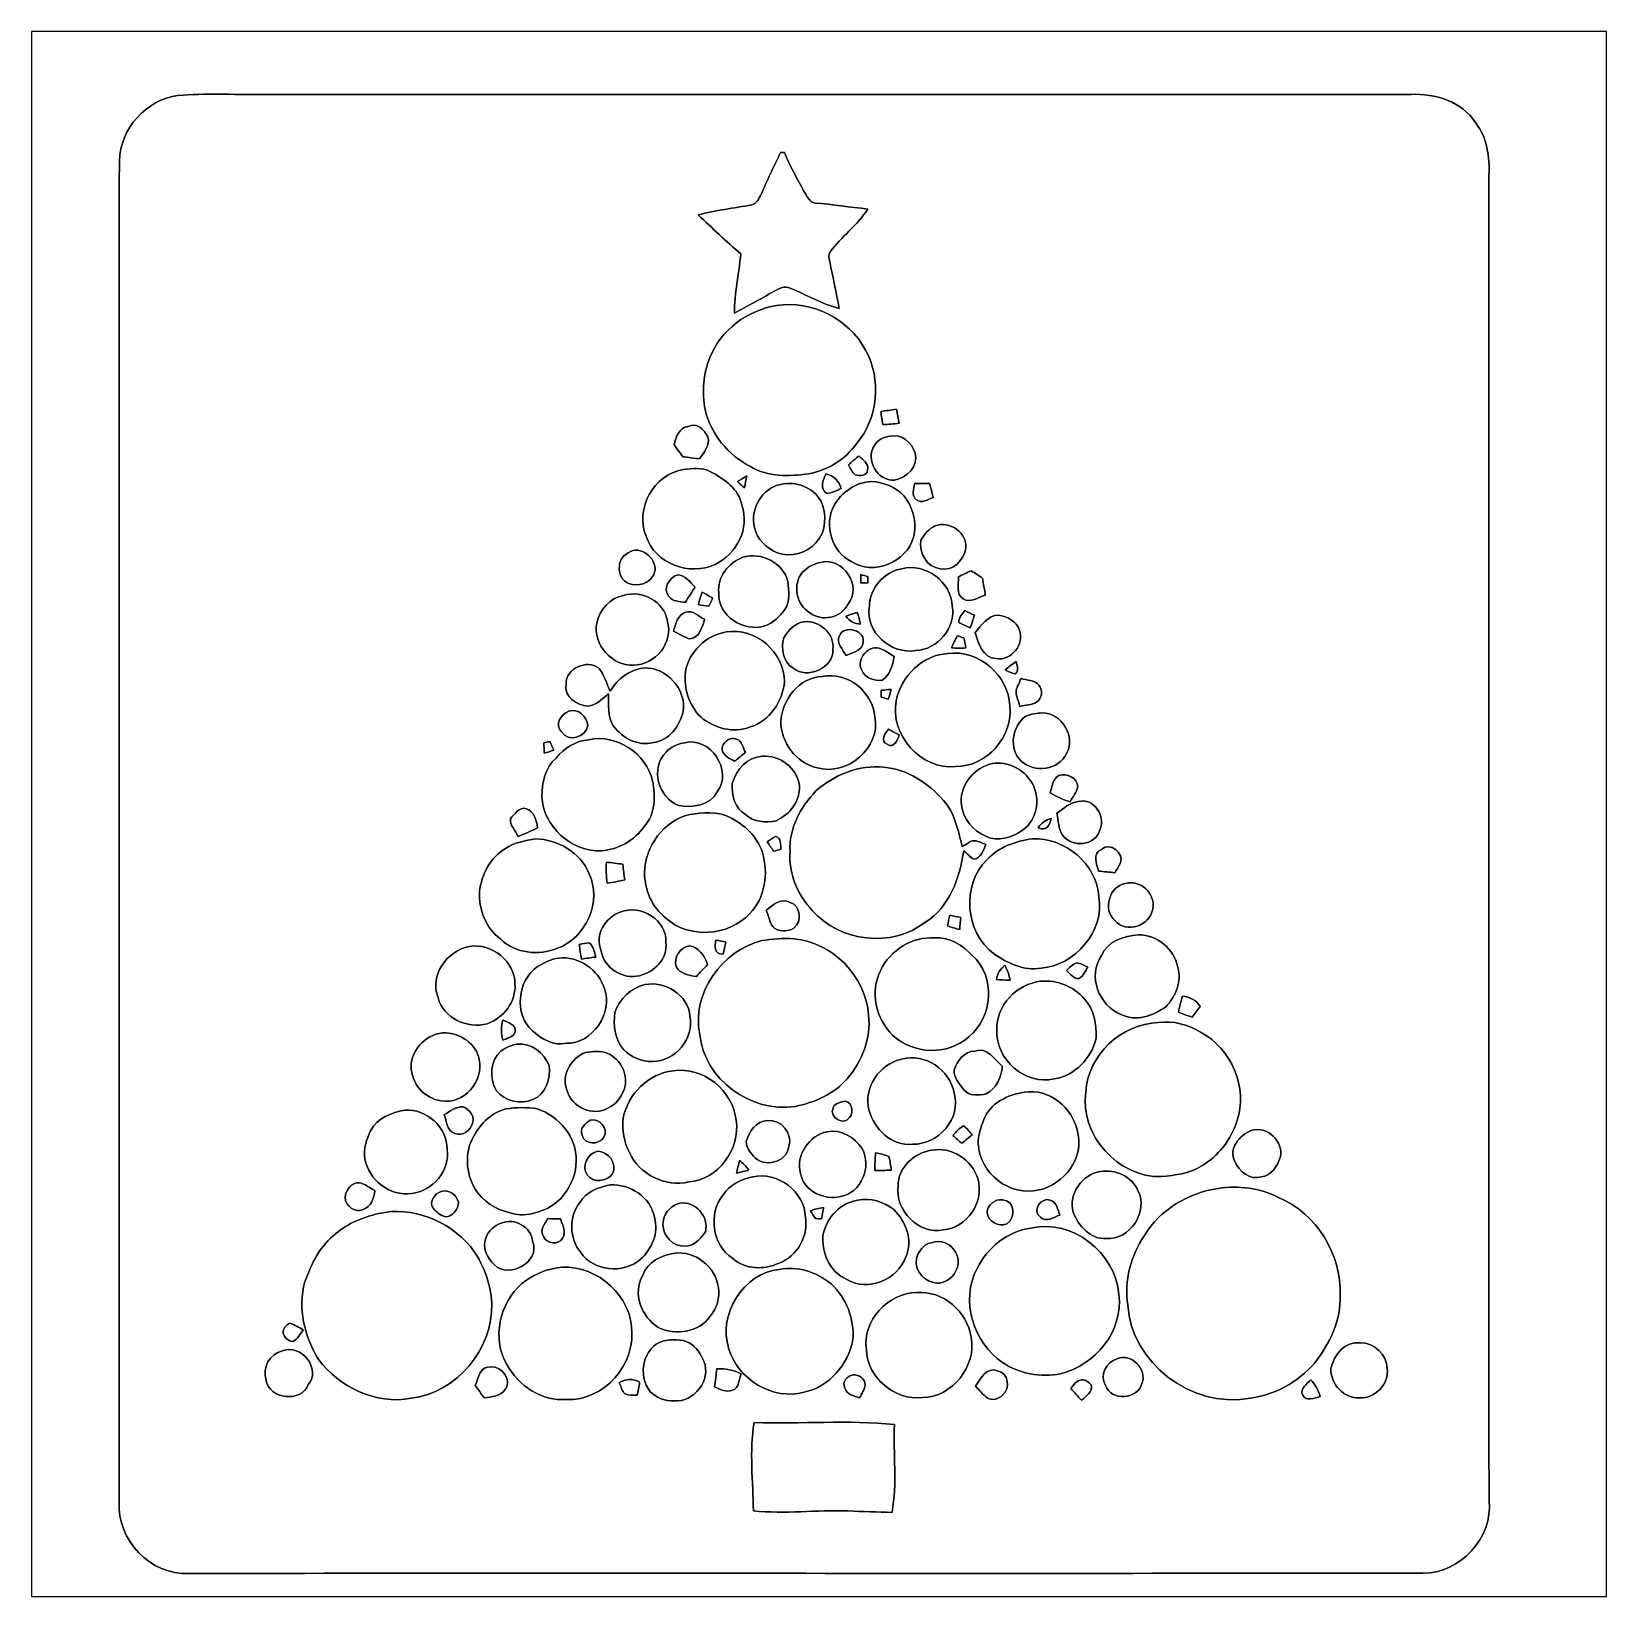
# Model space of a CAD drawing. Header units: centimetres. Extents: x -16.8 to 16.8, y -16.7 to 16.7.
import ezdxf

# ---------------------------------------------------------------- set-up
doc = ezdxf.new("R2010")
doc.units = ezdxf.units.CM
doc.header["$MEASUREMENT"] = 0
doc.layers.add('Layer 1', color=7, linetype='Continuous')

msp = doc.modelspace()

# ---------------------------------------------------------------- linework, layer by layer
at = {"layer": 'Layer 1', "color": 7}
for points, knots in [([(-16.77458, 16.66875), (-16.77458, 16.66875), (16.77458, 16.66875), (16.77458, 16.66875), (16.77458, 16.66875), (16.77458, 16.66875), (16.77458, -16.66875), (16.77458, -16.66875), (16.77458, -16.66875), (16.77458, -16.66875), (-16.77458, -16.66875), (-16.77458, -16.66875), (-16.77458, -16.66875), (-16.77458, -16.66875), (-16.77458, 16.66875), (-16.77458, 16.66875), (-16.77458, 16.66875), (-16.77458, 16.66875), (-16.77458, 16.66875), (-16.77458, 16.66875)], [0, 0, 0, 0, 0.16666667, 0.16666667, 0.16666667, 0.16666667, 0.33333333, 0.33333333, 0.33333333, 0.33333333, 0.5, 0.5, 0.5, 0.5, 0.66666667, 0.66666667, 0.66666667, 0.66666667, 1, 1, 1, 1]), ([(-13.65462, 15.30597), (-14.32278, 15.21848), (-14.89498, 14.59547), (-14.89675, 13.91673), (-14.89675, 13.91673), (-14.91933, 13.38792), (-14.90204, 12.85875), (-14.90486, 12.32958), (-14.90486, 12.32958), (-14.90451, 3.3334), (-14.90557, -5.66279), (-14.90451, -14.65897), (-14.90451, -14.65897), (-14.95884, -15.46613), (-14.23564, -16.22143), (-13.4239, -16.17662), (-13.4239, -16.17662), (-4.66266, -16.17063), (4.09893, -16.18051), (12.86016, -16.17169), (12.86016, -16.17169), (13.65426, -16.17945), (14.36299, -15.4178), (14.27198, -14.62299), (14.27198, -14.62299), (14.2681, -5.21547), (14.26916, 4.19241), (14.27162, 13.59994), (14.27162, 13.59994), (14.28538, 13.99046), (14.23882, 14.41203), (13.98482, 14.72671), (13.98482, 14.72671), (13.69942, 15.18003), (13.12192, 15.35218), (12.61251, 15.32961), (12.61251, 15.32961), (4.43971, 15.32643), (-3.73345, 15.3289), (-11.90625, 15.32819), (-11.90625, 15.32819), (-12.48904, 15.32255), (-13.07289, 15.35218), (-13.65462, 15.30597)], [0, 0, 0, 0, 0.08333333, 0.08333333, 0.08333333, 0.08333333, 0.16666667, 0.16666667, 0.16666667, 0.16666667, 0.25, 0.25, 0.25, 0.25, 0.33333333, 0.33333333, 0.33333333, 0.33333333, 0.41666667, 0.41666667, 0.41666667, 0.41666667, 0.5, 0.5, 0.5, 0.5, 0.58333333, 0.58333333, 0.58333333, 0.58333333, 0.66666667, 0.66666667, 0.66666667, 0.66666667, 0.75, 0.75, 0.75, 0.75, 0.83333333, 0.83333333, 0.83333333, 0.83333333, 1, 1, 1, 1]), ([(-0.81915, 14.08889), (-0.79834, 14.08853), (-0.75706, 14.08818), (-0.7366, 14.08783), (-0.7366, 14.08783), (-0.61736, 13.80384), (-0.46461, 13.53538), (-0.32068, 13.26339), (-0.32068, 13.26339), (-0.25153, 13.17766), (-0.2159, 13.02103), (-0.08431, 13.01503), (-0.08431, 13.01503), (0.29104, 12.98257), (0.66428, 12.92966), (1.03858, 12.88521), (1.03858, 12.88521), (0.82127, 12.54019), (0.47237, 12.30171), (0.23566, 11.97187), (0.23566, 11.97187), (0.19332, 11.91048), (0.21837, 11.83322), (0.22825, 11.76584), (0.22825, 11.76584), (0.29845, 11.43494), (0.36371, 11.10262), (0.43286, 10.77101), (0.43286, 10.77101), (0.06385, 10.85744), (-0.26458, 11.05711), (-0.61101, 11.20211), (-0.61101, 11.20211), (-0.74048, 11.25855), (-0.86007, 11.18976), (-0.96767, 11.12943), (-0.96767, 11.12943), (-1.24354, 10.97033), (-1.52435, 10.8204), (-1.80269, 10.66588), (-1.80269, 10.66588), (-1.80587, 11.09169), (-1.7018, 11.50832), (-1.66688, 11.93094), (-1.66688, 11.93094), (-1.97414, 12.20188), (-2.27648, 12.47846), (-2.57316, 12.76103), (-2.57316, 12.76103), (-2.19957, 12.86545), (-1.81222, 12.90144), (-1.43263, 12.97622), (-1.43263, 12.97622), (-1.32609, 12.99633), (-1.28305, 13.10711), (-1.23754, 13.19212), (-1.23754, 13.19212), (-1.10772, 13.49551), (-0.96203, 13.79149), (-0.81915, 14.08889)], [0, 0, 0, 0, 0.0625, 0.0625, 0.0625, 0.0625, 0.125, 0.125, 0.125, 0.125, 0.1875, 0.1875, 0.1875, 0.1875, 0.25, 0.25, 0.25, 0.25, 0.3125, 0.3125, 0.3125, 0.3125, 0.375, 0.375, 0.375, 0.375, 0.4375, 0.4375, 0.4375, 0.4375, 0.5, 0.5, 0.5, 0.5, 0.5625, 0.5625, 0.5625, 0.5625, 0.625, 0.625, 0.625, 0.625, 0.6875, 0.6875, 0.6875, 0.6875, 0.75, 0.75, 0.75, 0.75, 0.8125, 0.8125, 0.8125, 0.8125, 0.875, 0.875, 0.875, 0.875, 1, 1, 1, 1]), ([(-0.90417, 10.83063), (-0.15804, 10.95022), (0.63888, 10.54947), (0.99166, 9.88236), (0.99166, 9.88236), (1.33597, 9.25936), (1.26153, 8.42574), (0.79551, 7.88352), (0.79551, 7.88352), (0.55245, 7.5498), (0.18133, 7.3152), (-0.22684, 7.24641), (-0.22684, 7.24641), (-0.63465, 7.19208), (-1.09149, 7.17268), (-1.45627, 7.39916), (-1.45627, 7.39916), (-1.93287, 7.64469), (-2.30293, 8.08849), (-2.42711, 8.61342), (-2.42711, 8.61342), (-2.48991, 8.9849), (-2.46662, 9.37542), (-2.32339, 9.72573), (-2.32339, 9.72573), (-2.09621, 10.31416), (-1.51836, 10.73362), (-0.90417, 10.83063)], [0, 0, 0, 0, 0.125, 0.125, 0.125, 0.125, 0.25, 0.25, 0.25, 0.25, 0.375, 0.375, 0.375, 0.375, 0.5, 0.5, 0.5, 0.5, 0.625, 0.625, 0.625, 0.625, 0.75, 0.75, 0.75, 0.75, 1, 1, 1, 1]), ([(1.31657, 8.57003), (1.42804, 8.59155), (1.54023, 8.60707), (1.65347, 8.62154), (1.65347, 8.62154), (1.6697, 8.52276), (1.68839, 8.42222), (1.70674, 8.32309), (1.70674, 8.32309), (1.59138, 8.30792), (1.47532, 8.30227), (1.35996, 8.29486), (1.35996, 8.29486), (1.34514, 8.38694), (1.33068, 8.47866), (1.31657, 8.57003)], [0, 0, 0, 0, 0.2, 0.2, 0.2, 0.2, 0.4, 0.4, 0.4, 0.4, 0.6, 0.6, 0.6, 0.6, 1, 1, 1, 1]), ([(-2.78906, 8.25571), (-2.60491, 8.34884), (-2.4451, 8.18515), (-2.36784, 8.03769), (-2.36784, 8.03769), (-2.30752, 7.85177), (-2.45533, 7.70572), (-2.54459, 7.56391), (-2.54459, 7.56391), (-2.66383, 7.58049), (-2.78236, 7.59601), (-2.90124, 7.61153), (-2.90124, 7.61153), (-2.94711, 7.67468), (-3.03848, 7.80168), (-3.08434, 7.86483), (-3.08434, 7.86483), (-3.04624, 8.02393), (-2.98203, 8.23313), (-2.78906, 8.25571)], [0, 0, 0, 0, 0.16666667, 0.16666667, 0.16666667, 0.16666667, 0.33333333, 0.33333333, 0.33333333, 0.33333333, 0.5, 0.5, 0.5, 0.5, 0.66666667, 0.66666667, 0.66666667, 0.66666667, 1, 1, 1, 1]), ([(1.51483, 8.04545), (1.76142, 8.11107), (1.97026, 7.90681), (2.05105, 7.69408), (2.05105, 7.69408), (2.11984, 7.40869), (1.86902, 7.1561), (1.6069, 7.11235), (1.6069, 7.11235), (1.24354, 7.08872), (0.97684, 7.5505), (1.18181, 7.84931), (1.18181, 7.84931), (1.24389, 7.97419), (1.38148, 8.03557), (1.51483, 8.04545)], [0, 0, 0, 0, 0.2, 0.2, 0.2, 0.2, 0.4, 0.4, 0.4, 0.4, 0.6, 0.6, 0.6, 0.6, 1, 1, 1, 1]), ([(-2.89489, 7.33531), (-2.70016, 7.35789), (-2.48744, 7.39457), (-2.30823, 7.28839), (-2.30823, 7.28839), (-2.01965, 7.13916), (-1.70462, 6.92468), (-1.64359, 6.5786), (-1.64359, 6.5786), (-1.46403, 6.08577), (-1.7593, 5.53156), (-2.21227, 5.31813), (-2.21227, 5.31813), (-2.75308, 5.05813), (-3.49497, 5.33329), (-3.68194, 5.91785), (-3.68194, 5.91785), (-3.92889, 6.49923), (-3.51649, 7.24006), (-2.89489, 7.33531)], [0, 0, 0, 0, 0.16666667, 0.16666667, 0.16666667, 0.16666667, 0.33333333, 0.33333333, 0.33333333, 0.33333333, 0.5, 0.5, 0.5, 0.5, 0.66666667, 0.66666667, 0.66666667, 0.66666667, 1, 1, 1, 1]), ([(0.84737, 7.62847), (0.93451, 7.54345), (1.06892, 7.47219), (1.03646, 7.32155), (1.03646, 7.32155), (1.02835, 7.20725), (0.8569, 7.19878), (0.77153, 7.22242), (0.77153, 7.22242), (0.70626, 7.28239), (0.66816, 7.36388), (0.62512, 7.43938), (0.62512, 7.43938), (0.68051, 7.48665), (0.79163, 7.58119), (0.84737, 7.62847)], [0, 0, 0, 0, 0.2, 0.2, 0.2, 0.2, 0.4, 0.4, 0.4, 0.4, 0.6, 0.6, 0.6, 0.6, 1, 1, 1, 1]), ([(-1.73426, 7.08237), (-1.67005, 7.12364), (-1.60479, 7.16315), (-1.53882, 7.20125), (-1.53882, 7.20125), (-1.55469, 7.11588), (-1.57092, 7.03051), (-1.58679, 6.94478), (-1.58679, 6.94478), (-1.63654, 6.99029), (-1.68557, 7.03615), (-1.73426, 7.08237)], [0, 0, 0, 0, 0.25, 0.25, 0.25, 0.25, 0.5, 0.5, 0.5, 0.5, 1, 1, 1, 1]), ([(-0.81456, 7.02239), (-0.4953, 7.0993), (-0.12629, 6.95854), (0.03881, 6.67173), (0.03881, 6.67173), (0.1711, 6.38986), (0.15804, 6.01345), (-0.06491, 5.77956), (-0.06491, 5.77956), (-0.25859, 5.54461), (-0.61101, 5.46276), (-0.89394, 5.56401), (-0.89394, 5.56401), (-1.11478, 5.66773), (-1.32398, 5.85188), (-1.37231, 6.10164), (-1.37231, 6.10164), (-1.47638, 6.49217), (-1.21532, 6.94372), (-0.81456, 7.02239)], [0, 0, 0, 0, 0.16666667, 0.16666667, 0.16666667, 0.16666667, 0.33333333, 0.33333333, 0.33333333, 0.33333333, 0.5, 0.5, 0.5, 0.5, 0.66666667, 0.66666667, 0.66666667, 0.66666667, 1, 1, 1, 1]), ([(0.15522, 7.24782), (0.31362, 7.20478), (0.42968, 7.09154), (0.47272, 6.93279), (0.47272, 6.93279), (0.3743, 6.89046), (0.27658, 6.83577), (0.16722, 6.82942), (0.16722, 6.82942), (0.01023, 6.93208), (0.07832, 7.11835), (0.15522, 7.24782)], [0, 0, 0, 0, 0.25, 0.25, 0.25, 0.25, 0.5, 0.5, 0.5, 0.5, 1, 1, 1, 1]), ([(1.12466, 7.08272), (1.37513, 7.06614), (1.62913, 6.96489), (1.80375, 6.78039), (1.80375, 6.78039), (2.00096, 6.53662), (2.09868, 6.20219), (2.01295, 5.89527), (2.01295, 5.89527), (1.86478, 5.36328), (1.15499, 5.06659), (0.68651, 5.37986), (0.68651, 5.37986), (0.26635, 5.5813), (0.10442, 6.16091), (0.31644, 6.5659), (0.31644, 6.5659), (0.48189, 6.85765), (0.78352, 7.07072), (1.12466, 7.08272)], [0, 0, 0, 0, 0.16666667, 0.16666667, 0.16666667, 0.16666667, 0.33333333, 0.33333333, 0.33333333, 0.33333333, 0.5, 0.5, 0.5, 0.5, 0.66666667, 0.66666667, 0.66666667, 0.66666667, 1, 1, 1, 1]), ([(2.03941, 7.04356), (2.14454, 7.0418), (2.25037, 7.04003), (2.3562, 7.03792), (2.3562, 7.03792), (2.38478, 6.93914), (2.40524, 6.84283), (2.43381, 6.74229), (2.43381, 6.74229), (2.32304, 6.69925), (2.18687, 6.60718), (2.07433, 6.69502), (2.07433, 6.69502), (1.96321, 6.77933), (2.01718, 6.93032), (2.03941, 7.04356)], [0, 0, 0, 0, 0.2, 0.2, 0.2, 0.2, 0.4, 0.4, 0.4, 0.4, 0.6, 0.6, 0.6, 0.6, 1, 1, 1, 1]), ([(2.4698, 6.13763), (2.77742, 6.25087), (3.16124, 5.99863), (3.12561, 5.66138), (3.12561, 5.66138), (3.0928, 5.41443), (2.85115, 5.15796), (2.58092, 5.22393), (2.58092, 5.22393), (2.29729, 5.25533), (2.1209, 5.56366), (2.17205, 5.83318), (2.17205, 5.83318), (2.24543, 5.95383), (2.3368, 6.07836), (2.4698, 6.13763)], [0, 0, 0, 0, 0.2, 0.2, 0.2, 0.2, 0.4, 0.4, 0.4, 0.4, 0.6, 0.6, 0.6, 0.6, 1, 1, 1, 1]), ([(-3.95676, 5.61446), (-3.69464, 5.66173), (-3.40289, 5.36116), (-3.51755, 5.10469), (-3.51755, 5.10469), (-3.61209, 4.91208), (-3.85586, 4.83023), (-4.05236, 4.90784), (-4.05236, 4.90784), (-4.19171, 4.96676), (-4.27778, 5.12374), (-4.25274, 5.27579), (-4.25274, 5.27579), (-4.25521, 5.44124), (-4.10457, 5.56966), (-3.95676, 5.61446)], [0, 0, 0, 0, 0.2, 0.2, 0.2, 0.2, 0.4, 0.4, 0.4, 0.4, 0.6, 0.6, 0.6, 0.6, 1, 1, 1, 1]), ([(-1.62525, 5.46806), (-1.23296, 5.58729), (-0.76447, 5.35234), (-0.66146, 4.94983), (-0.66146, 4.94983), (-0.64946, 4.75368), (-0.60501, 4.53249), (-0.72496, 4.35751), (-0.72496, 4.35751), (-0.83256, 4.20793), (-0.97437, 4.07176), (-1.15006, 4.0065), (-1.15006, 4.0065), (-1.59738, 3.86609), (-2.16288, 4.21605), (-2.13184, 4.71064), (-2.13184, 4.71064), (-2.17911, 5.04472), (-1.9244, 5.35693), (-1.62525, 5.46806)], [0, 0, 0, 0, 0.16666667, 0.16666667, 0.16666667, 0.16666667, 0.33333333, 0.33333333, 0.33333333, 0.33333333, 0.5, 0.5, 0.5, 0.5, 0.66666667, 0.66666667, 0.66666667, 0.66666667, 1, 1, 1, 1]), ([(0.03387, 5.35905), (0.50377, 5.49416), (0.93874, 4.83905), (0.61383, 4.46511), (0.61383, 4.46511), (0.46919, 4.17936), (0.05856, 4.08587), (-0.19368, 4.2866), (-0.19368, 4.2866), (-0.49107, 4.45417), (-0.56762, 4.89162), (-0.35207, 5.15091), (-0.35207, 5.15091), (-0.24624, 5.25357), (-0.11289, 5.33471), (0.03387, 5.35905)], [0, 0, 0, 0, 0.2, 0.2, 0.2, 0.2, 0.4, 0.4, 0.4, 0.4, 0.6, 0.6, 0.6, 0.6, 1, 1, 1, 1]), ([(-3.19793, 4.63409), (-3.33834, 4.78966), (-3.19264, 5.04613), (-3.01343, 5.09341), (-3.01343, 5.09341), (-2.84656, 5.09552), (-2.74955, 4.93077), (-2.63807, 4.83482), (-2.63807, 4.83482), (-2.70969, 4.72546), (-2.78095, 4.61574), (-2.85186, 4.50568), (-2.85186, 4.50568), (-2.96686, 4.53319), (-3.12173, 4.52155), (-3.19793, 4.63409)], [0, 0, 0, 0, 0.2, 0.2, 0.2, 0.2, 0.4, 0.4, 0.4, 0.4, 0.6, 0.6, 0.6, 0.6, 1, 1, 1, 1]), ([(0.89429, 5.09905), (0.94192, 5.08635), (0.98989, 5.07294), (1.03823, 5.05954), (1.03823, 5.05954), (1.03928, 5.01333), (1.04069, 4.96676), (1.04211, 4.92054), (1.04211, 4.92054), (0.99166, 4.92196), (0.94121, 4.92337), (0.89112, 4.92478), (0.89112, 4.92478), (0.89147, 4.98299), (0.89253, 5.04119), (0.89429, 5.09905)], [0, 0, 0, 0, 0.2, 0.2, 0.2, 0.2, 0.4, 0.4, 0.4, 0.4, 0.6, 0.6, 0.6, 0.6, 1, 1, 1, 1]), ([(1.76142, 5.22005), (2.2666, 5.36328), (2.82116, 4.94136), (2.8381, 4.42701), (2.8381, 4.42701), (2.92029, 3.96452), (2.52518, 3.50132), (2.06304, 3.48051), (2.06304, 3.48051), (1.54093, 3.39196), (0.96873, 3.87632), (1.07562, 4.42666), (1.07562, 4.42666), (1.0735, 4.80766), (1.38959, 5.15973), (1.76142, 5.22005)], [0, 0, 0, 0, 0.2, 0.2, 0.2, 0.2, 0.4, 0.4, 0.4, 0.4, 0.6, 0.6, 0.6, 0.6, 1, 1, 1, 1]), ([(3.23956, 5.1816), (3.3207, 5.1248), (3.41701, 5.08388), (3.4865, 5.01086), (3.4865, 5.01086), (3.50026, 4.92372), (3.52813, 4.74945), (3.54224, 4.66231), (3.54224, 4.66231), (3.39372, 4.62245), (3.22545, 4.48416), (3.07199, 4.58611), (3.07199, 4.58611), (2.90759, 4.67642), (2.97815, 4.89585), (2.96968, 5.05248), (2.96968, 5.05248), (3.05929, 5.09517), (3.14925, 5.13821), (3.23956, 5.1816)], [0, 0, 0, 0, 0.16666667, 0.16666667, 0.16666667, 0.16666667, 0.33333333, 0.33333333, 0.33333333, 0.33333333, 0.5, 0.5, 0.5, 0.5, 0.66666667, 0.66666667, 0.66666667, 0.66666667, 1, 1, 1, 1]), ([(-4.16525, 4.65561), (-3.77261, 4.78331), (-3.29318, 4.52402), (-3.23039, 4.1088), (-3.23039, 4.1088), (-3.08469, 3.66289), (-3.49356, 3.16724), (-3.94864, 3.17006), (-3.94864, 3.17006), (-4.41219, 3.14501), (-4.81648, 3.6135), (-4.73569, 4.06929), (-4.73569, 4.06929), (-4.67536, 4.34869), (-4.45523, 4.60728), (-4.16525, 4.65561)], [0, 0, 0, 0, 0.2, 0.2, 0.2, 0.2, 0.4, 0.4, 0.4, 0.4, 0.6, 0.6, 0.6, 0.6, 1, 1, 1, 1]), ([(-2.49096, 4.72687), (-2.41582, 4.68595), (-2.34103, 4.64397), (-2.26624, 4.60199), (-2.26624, 4.60199), (-2.29235, 4.54272), (-2.31916, 4.48345), (-2.34597, 4.42419), (-2.34597, 4.42419), (-2.40242, 4.43301), (-2.51495, 4.45135), (-2.5714, 4.46017), (-2.5714, 4.46017), (-2.54882, 4.55224), (-2.51742, 4.63726), (-2.49096, 4.72687)], [0, 0, 0, 0, 0.2, 0.2, 0.2, 0.2, 0.4, 0.4, 0.4, 0.4, 0.6, 0.6, 0.6, 0.6, 1, 1, 1, 1]), ([(-2.84551, 4.29683), (-2.6924, 4.35645), (-2.56716, 4.19911), (-2.43699, 4.14796), (-2.43699, 4.14796), (-2.48426, 3.99239), (-2.54423, 3.76026), (-2.73579, 3.72886), (-2.73579, 3.72886), (-2.86844, 3.75109), (-2.97886, 3.84422), (-3.10162, 3.89149), (-3.10162, 3.89149), (-3.05506, 4.03648), (-3.01519, 4.24286), (-2.84551, 4.29683)], [0, 0, 0, 0, 0.2, 0.2, 0.2, 0.2, 0.4, 0.4, 0.4, 0.4, 0.6, 0.6, 0.6, 0.6, 1, 1, 1, 1]), ([(-0.3242, 4.09469), (-0.00035, 4.13597), (0.33796, 3.84528), (0.2981, 3.50873), (0.2981, 3.50873), (0.31433, 3.10762), (-0.25753, 2.85291), (-0.55421, 3.11256), (-0.55421, 3.11256), (-0.76835, 3.23744), (-0.81668, 3.52989), (-0.74965, 3.75003), (-0.74965, 3.75003), (-0.6604, 3.91125), (-0.51118, 4.05906), (-0.3242, 4.09469)], [0, 0, 0, 0, 0.2, 0.2, 0.2, 0.2, 0.4, 0.4, 0.4, 0.4, 0.6, 0.6, 0.6, 0.6, 1, 1, 1, 1]), ([(0.43497, 3.79518), (0.53446, 4.05201), (1.02905, 3.90913), (0.93239, 3.61879), (0.93239, 3.61879), (0.88688, 3.46816), (0.70379, 3.43323), (0.57785, 3.37397), (0.57785, 3.37397), (0.51576, 3.50202), (0.35066, 3.63961), (0.43497, 3.79518)], [0, 0, 0, 0, 0.25, 0.25, 0.25, 0.25, 0.5, 0.5, 0.5, 0.5, 1, 1, 1, 1]), ([(0.57362, 4.21217), (0.65334, 4.24215), (0.73307, 4.27673), (0.8188, 4.28731), (0.8188, 4.28731), (0.83573, 4.22628), (0.8696, 4.10422), (0.88653, 4.04319), (0.88653, 4.04319), (0.75882, 4.04813), (0.6477, 4.1088), (0.57362, 4.21217)], [0, 0, 0, 0, 0.25, 0.25, 0.25, 0.25, 0.5, 0.5, 0.5, 0.5, 1, 1, 1, 1]), ([(3.10691, 4.33141), (3.17394, 4.2993), (3.24132, 4.26755), (3.30906, 4.2358), (3.30906, 4.2358), (3.2826, 4.14514), (3.25332, 4.05553), (3.22298, 3.96628), (3.22298, 3.96628), (3.13584, 4.00791), (3.05506, 4.03084), (2.9785, 4.08446), (2.9785, 4.08446), (2.97709, 4.1843), (3.04906, 4.25873), (3.10691, 4.33141)], [0, 0, 0, 0, 0.2, 0.2, 0.2, 0.2, 0.4, 0.4, 0.4, 0.4, 0.6, 0.6, 0.6, 0.6, 1, 1, 1, 1]), ([(3.32775, 3.86539), (3.46004, 4.01673), (3.59657, 4.23968), (3.82729, 4.23545), (3.82729, 4.23545), (4.01179, 4.21393), (4.21146, 4.10528), (4.27037, 3.91866), (4.27037, 3.91866), (4.3875, 3.62056), (4.08693, 3.2512), (3.77613, 3.31117), (3.77613, 3.31117), (3.48227, 3.31682), (3.39549, 3.64137), (3.32775, 3.86539)], [0, 0, 0, 0, 0.2, 0.2, 0.2, 0.2, 0.4, 0.4, 0.4, 0.4, 0.6, 0.6, 0.6, 0.6, 1, 1, 1, 1]), ([(-1.97732, 3.87703), (-1.34761, 3.98745), (-0.74013, 3.44029), (-0.73413, 2.81552), (-0.73413, 2.81552), (-0.7807, 2.39607), (-1.04493, 1.97873), (-1.46509, 1.8542), (-1.46509, 1.8542), (-1.81998, 1.71133), (-2.23591, 1.82739), (-2.51989, 2.06657), (-2.51989, 2.06657), (-2.77178, 2.31634), (-2.88431, 2.68534), (-2.84551, 3.03424), (-2.84551, 3.03424), (-2.76154, 3.46357), (-2.40877, 3.80929), (-1.97732, 3.87703)], [0, 0, 0, 0, 0.16666667, 0.16666667, 0.16666667, 0.16666667, 0.33333333, 0.33333333, 0.33333333, 0.33333333, 0.5, 0.5, 0.5, 0.5, 0.66666667, 0.66666667, 0.66666667, 0.66666667, 1, 1, 1, 1]), ([(2.94499, 3.7973), (2.99261, 3.78248), (3.03989, 3.76696), (3.08786, 3.75144), (3.08786, 3.75144), (3.10197, 3.68018), (3.11609, 3.60892), (3.1302, 3.5373), (3.1302, 3.5373), (3.02754, 3.53272), (2.92523, 3.53236), (2.82293, 3.53801), (2.82293, 3.53801), (2.86103, 3.6255), (2.90266, 3.71193), (2.94499, 3.7973)], [0, 0, 0, 0, 0.2, 0.2, 0.2, 0.2, 0.4, 0.4, 0.4, 0.4, 0.6, 0.6, 0.6, 0.6, 1, 1, 1, 1]), ([(0.90911, 3.06211), (0.77435, 3.30129), (1.07703, 3.63996), (1.33033, 3.51473), (1.33033, 3.51473), (1.42522, 3.47169), (1.51024, 3.4096), (1.59985, 3.35598), (1.59985, 3.35598), (1.56598, 3.17429), (1.51518, 2.95628), (1.34655, 2.85186), (1.34655, 2.85186), (1.1811, 2.82787), (0.97472, 2.89454), (0.90911, 3.06211)], [0, 0, 0, 0, 0.2, 0.2, 0.2, 0.2, 0.4, 0.4, 0.4, 0.4, 0.6, 0.6, 0.6, 0.6, 1, 1, 1, 1]), ([(2.74779, 3.41842), (3.39654, 3.51049), (4.03613, 2.95381), (4.06506, 2.30576), (4.06506, 2.30576), (4.14091, 1.65206), (3.57082, 1.00753), (2.90936, 1.00859), (2.90936, 1.00859), (2.17311, 0.93345), (1.50742, 1.69333), (1.6443, 2.41124), (1.6443, 2.41124), (1.74696, 2.93476), (2.2038, 3.39019), (2.74779, 3.41842)], [0, 0, 0, 0, 0.2, 0.2, 0.2, 0.2, 0.4, 0.4, 0.4, 0.4, 0.6, 0.6, 0.6, 0.6, 1, 1, 1, 1]), ([(-5.38586, 2.76966), (-5.39715, 3.10374), (-4.947, 3.30376), (-4.69053, 3.10339), (-4.69053, 3.10339), (-4.57094, 2.96404), (-4.52508, 2.7813), (-4.45064, 2.61655), (-4.45064, 2.61655), (-4.29436, 2.87831), (-4.03225, 3.07375), (-3.72533, 3.11185), (-3.72533, 3.11185), (-3.24485, 3.12949), (-2.82399, 2.6603), (-2.89384, 2.18369), (-2.89384, 2.18369), (-2.96863, 1.87537), (-3.19193, 1.56386), (-3.52672, 1.52224), (-3.52672, 1.52224), (-3.85516, 1.43651), (-4.18112, 1.6129), (-4.3748, 1.86796), (-4.3748, 1.86796), (-4.51414, 2.07151), (-4.47569, 2.33292), (-4.48098, 2.56505), (-4.48098, 2.56505), (-4.6101, 2.45322), (-4.74133, 2.31458), (-4.92054, 2.29553), (-4.92054, 2.29553), (-5.1562, 2.31951), (-5.44089, 2.49414), (-5.38586, 2.76966)], [0, 0, 0, 0, 0.1, 0.1, 0.1, 0.1, 0.2, 0.2, 0.2, 0.2, 0.3, 0.3, 0.3, 0.3, 0.4, 0.4, 0.4, 0.4, 0.5, 0.5, 0.5, 0.5, 0.6, 0.6, 0.6, 0.6, 0.7, 0.7, 0.7, 0.7, 0.8, 0.8, 0.8, 0.8, 1, 1, 1, 1]), ([(0.06809, 2.92876), (0.60184, 3.04377), (1.14547, 2.60138), (1.19239, 2.06904), (1.19239, 2.06904), (1.31727, 1.40653), (0.59514, 0.79869), (-0.04022, 0.98531), (-0.04022, 0.98531), (-0.48719, 1.08691), (-0.81315, 1.52012), (-0.81351, 1.97379), (-0.81351, 1.97379), (-0.7807, 2.4444), (-0.43145, 2.90301), (0.06809, 2.92876)], [0, 0, 0, 0, 0.2, 0.2, 0.2, 0.2, 0.4, 0.4, 0.4, 0.4, 0.6, 0.6, 0.6, 0.6, 1, 1, 1, 1]), ([(3.96663, 3.06952), (4.04142, 3.13337), (4.11903, 3.1937), (4.19911, 3.25085), (4.19911, 3.25085), (4.22028, 3.16124), (4.26967, 3.04871), (4.17477, 2.98344), (4.17477, 2.98344), (4.10034, 2.99967), (4.03366, 3.03671), (3.96663, 3.06952)], [0, 0, 0, 0, 0.25, 0.25, 0.25, 0.25, 0.5, 0.5, 0.5, 0.5, 1, 1, 1, 1]), ([(4.30495, 2.88643), (4.42348, 2.84409), (4.5974, 2.85962), (4.68418, 2.74426), (4.68418, 2.74426), (4.77908, 2.64089), (4.75262, 2.45851), (4.63515, 2.38407), (4.63515, 2.38407), (4.53143, 2.31316), (4.39773, 2.32022), (4.27919, 2.292), (4.27919, 2.292), (4.25379, 2.43099), (4.14091, 2.58233), (4.23051, 2.71992), (4.23051, 2.71992), (4.24921, 2.76154), (4.28625, 2.8448), (4.30495, 2.88643)], [0, 0, 0, 0, 0.16666667, 0.16666667, 0.16666667, 0.16666667, 0.33333333, 0.33333333, 0.33333333, 0.33333333, 0.5, 0.5, 0.5, 0.5, 0.66666667, 0.66666667, 0.66666667, 0.66666667, 1, 1, 1, 1]), ([(1.32397, 2.6356), (1.39488, 2.64195), (1.46579, 2.6483), (1.53705, 2.65395), (1.53705, 2.65395), (1.51871, 2.58374), (1.49719, 2.5146), (1.47532, 2.4451), (1.47532, 2.4451), (1.42452, 2.46027), (1.37442, 2.47544), (1.32397, 2.49026), (1.32397, 2.49026), (1.32362, 2.53894), (1.32362, 2.58727), (1.32397, 2.6356)], [0, 0, 0, 0, 0.2, 0.2, 0.2, 0.2, 0.4, 0.4, 0.4, 0.4, 0.6, 0.6, 0.6, 0.6, 1, 1, 1, 1]), ([(-5.32765, 2.18722), (-5.12904, 2.27013), (-4.94877, 2.06587), (-4.92337, 1.88736), (-4.92337, 1.88736), (-4.95759, 1.63583), (-5.34353, 1.52012), (-5.48569, 1.74731), (-5.48569, 1.74731), (-5.64303, 1.90429), (-5.49769, 2.1276), (-5.32765, 2.18722)], [0, 0, 0, 0, 0.25, 0.25, 0.25, 0.25, 0.5, 0.5, 0.5, 0.5, 1, 1, 1, 1]), ([(4.75791, 2.15512), (5.16572, 2.159), (5.47899, 1.64782), (5.27438, 1.2887), (5.27438, 1.2887), (5.10046, 0.93098), (4.58964, 0.86889), (4.30354, 1.12818), (4.30354, 1.12818), (4.03542, 1.38853), (4.11021, 1.87219), (4.40443, 2.08421), (4.40443, 2.08421), (4.51485, 2.13395), (4.63797, 2.14489), (4.75791, 2.15512)], [0, 0, 0, 0, 0.2, 0.2, 0.2, 0.2, 0.4, 0.4, 0.4, 0.4, 0.6, 0.6, 0.6, 0.6, 1, 1, 1, 1]), ([(-4.90502, 1.58115), (-4.31094, 1.71309), (-3.67736, 1.2894), (-3.5433, 0.70309), (-3.5433, 0.70309), (-3.48474, 0.37994), (-3.48051, -0.00847), (-3.72251, -0.26388), (-3.72251, -0.26388), (-3.92853, -0.56374), (-4.2732, -0.75706), (-4.63444, -0.78387), (-4.63444, -0.78387), (-5.27015, -0.81104), (-5.87516, -0.26599), (-5.90338, 0.37183), (-5.90338, 0.37183), (-5.90268, 0.66499), (-5.83283, 0.99025), (-5.60176, 1.19168), (-5.60176, 1.19168), (-5.42361, 1.40159), (-5.18583, 1.56034), (-4.90502, 1.58115)], [0, 0, 0, 0, 0.14285714, 0.14285714, 0.14285714, 0.14285714, 0.28571429, 0.28571429, 0.28571429, 0.28571429, 0.42857143, 0.42857143, 0.42857143, 0.42857143, 0.57142857, 0.57142857, 0.57142857, 0.57142857, 0.71428571, 0.71428571, 0.71428571, 0.71428571, 1, 1, 1, 1]), ([(1.45062, 1.48414), (1.29222, 1.55399), (1.40653, 1.71626), (1.4799, 1.80587), (1.4799, 1.80587), (1.5554, 1.76565), (1.63089, 1.72508), (1.70674, 1.68487), (1.70674, 1.68487), (1.67358, 1.56739), (1.59773, 1.39488), (1.45062, 1.48414)], [0, 0, 0, 0, 0.25, 0.25, 0.25, 0.25, 0.5, 0.5, 0.5, 0.5, 1, 1, 1, 1]), ([(-5.86034, 1.51871), (-5.81695, 1.52612), (-5.77321, 1.53353), (-5.72946, 1.54058), (-5.72946, 1.54058), (-5.7023, 1.48061), (-5.67408, 1.42064), (-5.64586, 1.36031), (-5.64586, 1.36031), (-5.71535, 1.33809), (-5.7845, 1.31586), (-5.85435, 1.29469), (-5.85435, 1.29469), (-5.85576, 1.35043), (-5.85893, 1.46262), (-5.86034, 1.51871)], [0, 0, 0, 0, 0.2, 0.2, 0.2, 0.2, 0.4, 0.4, 0.4, 0.4, 0.6, 0.6, 0.6, 0.6, 1, 1, 1, 1]), ([(-2.85997, 1.51941), (-2.32022, 1.657), (-1.82457, 0.91863), (-2.16923, 0.47554), (-2.16923, 0.47554), (-2.31069, 0.17674), (-2.70298, 0.12241), (-2.99156, 0.1845), (-2.99156, 0.1845), (-3.42583, 0.3362), (-3.6008, 0.98954), (-3.25684, 1.31657), (-3.25684, 1.31657), (-3.1563, 1.42946), (-3.00778, 1.49613), (-2.85997, 1.51941)], [0, 0, 0, 0, 0.2, 0.2, 0.2, 0.2, 0.4, 0.4, 0.4, 0.4, 0.6, 0.6, 0.6, 0.6, 1, 1, 1, 1]), ([(-2.06269, 1.36172), (-2.07433, 1.50954), (-1.911, 1.66299), (-1.7586, 1.5935), (-1.7586, 1.5935), (-1.63266, 1.56351), (-1.6196, 1.40335), (-1.56739, 1.31163), (-1.56739, 1.31163), (-1.62454, 1.26436), (-1.73919, 1.16981), (-1.7967, 1.12219), (-1.7967, 1.12219), (-1.899, 1.18181), (-2.03341, 1.23366), (-2.06269, 1.36172)], [0, 0, 0, 0, 0.2, 0.2, 0.2, 0.2, 0.4, 0.4, 0.4, 0.4, 0.6, 0.6, 0.6, 0.6, 1, 1, 1, 1]), ([(-1.20932, 1.23225), (-0.83397, 1.25554), (-0.46673, 0.98707), (-0.41839, 0.60537), (-0.41839, 0.60537), (-0.3937, 0.2854), (-0.62548, -0.02328), (-0.91546, -0.14252), (-0.91546, -0.14252), (-1.13983, -0.18768), (-1.38924, -0.17427), (-1.56633, -0.01376), (-1.56633, -0.01376), (-1.79141, 0.12065), (-1.86443, 0.40499), (-1.84644, 0.65052), (-1.84644, 0.65052), (-1.77024, 0.94403), (-1.52612, 1.21356), (-1.20932, 1.23225)], [0, 0, 0, 0, 0.16666667, 0.16666667, 0.16666667, 0.16666667, 0.33333333, 0.33333333, 0.33333333, 0.33333333, 0.5, 0.5, 0.5, 0.5, 0.66666667, 0.66666667, 0.66666667, 0.66666667, 1, 1, 1, 1]), ([(-0.06597, 0.49001), (0.32067, 0.83961), (0.85796, 1.04987), (1.38289, 0.9973), (1.38289, 0.9973), (1.88383, 0.95638), (2.32339, 0.65193), (2.65395, 0.29069), (2.65395, 0.29069), (2.89419, 0.01729), (2.96086, -0.35595), (3.054, -0.69638), (3.054, -0.69638), (3.12596, -0.65299), (3.19299, -0.59937), (3.27201, -0.56868), (3.27201, -0.56868), (3.37114, -0.56374), (3.46146, -0.61736), (3.55318, -0.64841), (3.55318, -0.64841), (3.50873, -0.77153), (3.44981, -0.9338), (3.30235, -0.96449), (3.30235, -0.96449), (3.21945, -0.91652), (3.15595, -0.84384), (3.08434, -0.78211), (3.08434, -0.78211), (2.99473, -1.35573), (2.78871, -1.9812), (2.2666, -2.30152), (2.2666, -2.30152), (1.55822, -2.86244), (0.43991, -2.72415), (-0.14746, -2.05211), (-0.14746, -2.05211), (-0.46426, -1.71662), (-0.64664, -1.25765), (-0.61666, -0.79375), (-0.61666, -0.79375), (-0.64347, -0.30727), (-0.39264, 0.14781), (-0.06597, 0.49001)], [0, 0, 0, 0, 0.08333333, 0.08333333, 0.08333333, 0.08333333, 0.16666667, 0.16666667, 0.16666667, 0.16666667, 0.25, 0.25, 0.25, 0.25, 0.33333333, 0.33333333, 0.33333333, 0.33333333, 0.41666667, 0.41666667, 0.41666667, 0.41666667, 0.5, 0.5, 0.5, 0.5, 0.58333333, 0.58333333, 0.58333333, 0.58333333, 0.66666667, 0.66666667, 0.66666667, 0.66666667, 0.75, 0.75, 0.75, 0.75, 0.83333333, 0.83333333, 0.83333333, 0.83333333, 1, 1, 1, 1]), ([(3.63149, 1.05833), (3.9564, 1.15464), (4.30883, 0.98884), (4.4958, 0.72214), (4.4958, 0.72214), (4.74027, 0.40287), (4.6669, -0.11748), (4.33387, -0.34749), (4.33387, -0.34749), (4.11445, -0.50271), (3.80612, -0.60254), (3.55212, -0.47519), (3.55212, -0.47519), (3.28612, -0.36019), (3.07164, -0.10336), (3.03318, 0.18662), (3.03318, 0.18662), (2.98274, 0.58138), (3.2639, 0.94756), (3.63149, 1.05833)], [0, 0, 0, 0, 0.16666667, 0.16666667, 0.16666667, 0.16666667, 0.33333333, 0.33333333, 0.33333333, 0.33333333, 0.5, 0.5, 0.5, 0.5, 0.66666667, 0.66666667, 0.66666667, 0.66666667, 1, 1, 1, 1]), ([(5.11034, 0.82233), (5.28108, 0.88124), (5.5058, 0.76976), (5.51321, 0.57961), (5.51321, 0.57961), (5.49346, 0.45932), (5.39997, 0.36689), (5.34917, 0.25929), (5.34917, 0.25929), (5.19889, 0.30445), (5.05989, 0.3743), (4.92407, 0.45014), (4.92407, 0.45014), (4.95547, 0.58314), (4.98722, 0.74048), (5.11034, 0.82233)], [0, 0, 0, 0, 0.2, 0.2, 0.2, 0.2, 0.4, 0.4, 0.4, 0.4, 0.6, 0.6, 0.6, 0.6, 1, 1, 1, 1]), ([(5.06836, 0.01588), (5.21335, 0.10901), (5.33823, 0.25435), (5.52379, 0.26353), (5.52379, 0.26353), (5.85258, 0.36054), (6.11611, -0.05539), (5.98311, -0.3369), (5.98311, -0.3369), (5.89915, -0.68333), (5.38127, -0.72425), (5.18936, -0.45191), (5.18936, -0.45191), (5.08882, -0.31856), (5.10822, -0.13688), (5.06836, 0.01588)], [0, 0, 0, 0, 0.2, 0.2, 0.2, 0.2, 0.4, 0.4, 0.4, 0.4, 0.6, 0.6, 0.6, 0.6, 1, 1, 1, 1]), ([(-6.57366, -0.09984), (-6.48406, -0.01164), (-6.38916, 0.16228), (-6.23817, 0.11324), (-6.23817, 0.11324), (-6.06354, 0.06209), (-6.01804, -0.14111), (-5.99334, -0.29633), (-5.99334, -0.29633), (-6.13093, -0.36124), (-6.27027, -0.42298), (-6.41209, -0.47872), (-6.41209, -0.47872), (-6.46007, -0.35243), (-6.58813, -0.24412), (-6.57366, -0.09984)], [0, 0, 0, 0, 0.2, 0.2, 0.2, 0.2, 0.4, 0.4, 0.4, 0.4, 0.6, 0.6, 0.6, 0.6, 1, 1, 1, 1]), ([(-2.75237, -0.00811), (-2.47403, 0.02469), (-2.16711, 0.06526), (-1.90606, -0.06632), (-1.90606, -0.06632), (-1.59209, -0.22049), (-1.31339, -0.48295), (-1.20474, -0.82197), (-1.20474, -0.82197), (-1.0735, -1.25836), (-1.14582, -1.79035), (-1.47567, -2.12302), (-1.47567, -2.12302), (-1.92828, -2.60456), (-2.77742, -2.67264), (-3.26778, -2.21015), (-3.26778, -2.21015), (-3.56376, -1.98473), (-3.70981, -1.61572), (-3.71651, -1.25095), (-3.71651, -1.25095), (-3.70805, -0.68898), (-3.30729, -0.14076), (-2.75237, -0.00811)], [0, 0, 0, 0, 0.14285714, 0.14285714, 0.14285714, 0.14285714, 0.28571429, 0.28571429, 0.28571429, 0.28571429, 0.42857143, 0.42857143, 0.42857143, 0.42857143, 0.57142857, 0.57142857, 0.57142857, 0.57142857, 0.71428571, 0.71428571, 0.71428571, 0.71428571, 1, 1, 1, 1]), ([(4.66619, -0.29669), (4.7311, -0.1965), (4.82776, -0.12665), (4.94242, -0.09278), (4.94242, -0.09278), (4.91419, -0.22648), (4.86833, -0.37042), (4.66619, -0.29669)], [0, 0, 0, 0, 0.33333333, 0.33333333, 0.33333333, 0.33333333, 1, 1, 1, 1]), ([(-6.03638, -0.53093), (-5.57036, -0.53658), (-5.07965, -0.82056), (-4.90114, -1.26365), (-4.90114, -1.26365), (-4.61081, -1.85455), (-4.96358, -2.63913), (-5.56824, -2.86103), (-5.56824, -2.86103), (-5.96512, -3.01943), (-6.47488, -2.97639), (-6.78639, -2.65959), (-6.78639, -2.65959), (-7.09824, -2.42817), (-7.24923, -2.03271), (-7.23336, -1.65241), (-7.23336, -1.65241), (-7.18714, -1.28834), (-7.00088, -0.92393), (-6.67667, -0.73343), (-6.67667, -0.73343), (-6.48758, -0.60537), (-6.25722, -0.56762), (-6.03638, -0.53093)], [0, 0, 0, 0, 0.14285714, 0.14285714, 0.14285714, 0.14285714, 0.28571429, 0.28571429, 0.28571429, 0.28571429, 0.42857143, 0.42857143, 0.42857143, 0.42857143, 0.57142857, 0.57142857, 0.57142857, 0.57142857, 0.71428571, 0.71428571, 0.71428571, 0.71428571, 1, 1, 1, 1]), ([(-1.10173, -0.59514), (-1.04669, -0.55421), (-0.99272, -0.51047), (-0.92922, -0.4826), (-0.92922, -0.4826), (-0.79869, -0.50236), (-0.82233, -0.65581), (-0.81068, -0.75248), (-0.81068, -0.75248), (-0.86289, -0.76623), (-0.91475, -0.7807), (-0.96661, -0.79481), (-0.96661, -0.79481), (-1.01177, -0.72849), (-1.05692, -0.66181), (-1.10173, -0.59514)], [0, 0, 0, 0, 0.2, 0.2, 0.2, 0.2, 0.4, 0.4, 0.4, 0.4, 0.6, 0.6, 0.6, 0.6, 1, 1, 1, 1]), ([(4.54625, -0.52952), (5.23275, -0.49706), (5.91996, -1.06539), (5.963, -1.76213), (5.963, -1.76213), (6.08718, -2.49626), (5.45712, -3.22545), (4.73075, -3.28295), (4.73075, -3.28295), (4.36809, -3.35315), (4.01673, -3.17324), (3.72463, -2.97709), (3.72463, -2.97709), (3.1048, -2.5206), (3.03001, -1.50883), (3.58069, -0.97014), (3.58069, -0.97014), (3.82905, -0.70026), (4.19135, -0.57609), (4.54625, -0.52952)], [0, 0, 0, 0, 0.16666667, 0.16666667, 0.16666667, 0.16666667, 0.33333333, 0.33333333, 0.33333333, 0.33333333, 0.5, 0.5, 0.5, 0.5, 0.66666667, 0.66666667, 0.66666667, 0.66666667, 1, 1, 1, 1]), ([(6.01909, -0.756), (6.1849, -0.57679), (6.51686, -0.84243), (6.41421, -1.05163), (6.41421, -1.05163), (6.38598, -1.1236), (6.34153, -1.1871), (6.30061, -1.25236), (6.30061, -1.25236), (6.18455, -1.23825), (6.07131, -1.22661), (5.95524, -1.21638), (5.95524, -1.21638), (5.91044, -1.06856), (5.81413, -0.8382), (6.01909, -0.756)], [0, 0, 0, 0, 0.2, 0.2, 0.2, 0.2, 0.4, 0.4, 0.4, 0.4, 0.6, 0.6, 0.6, 0.6, 1, 1, 1, 1]), ([(-4.5272, -1.02729), (-4.4129, -1.03646), (-4.29401, -1.05622), (-4.17865, -1.06998), (-4.17865, -1.06998), (-4.16595, -1.18145), (-4.15219, -1.29328), (-4.13844, -1.40547), (-4.13844, -1.40547), (-4.26297, -1.43334), (-4.38891, -1.45344), (-4.51414, -1.47532), (-4.51414, -1.47532), (-4.53073, -1.32644), (-4.5399, -1.17651), (-4.5272, -1.02729)], [0, 0, 0, 0, 0.2, 0.2, 0.2, 0.2, 0.4, 0.4, 0.4, 0.4, 0.6, 0.6, 0.6, 0.6, 1, 1, 1, 1]), ([(6.52321, -1.47884), (6.84212, -1.38818), (7.18114, -1.70145), (7.10812, -2.02741), (7.10812, -2.02741), (7.05273, -2.38196), (6.54121, -2.55305), (6.30308, -2.26907), (6.30308, -2.26907), (6.03179, -2.04082), (6.18561, -1.54234), (6.52321, -1.47884)], [0, 0, 0, 0, 0.25, 0.25, 0.25, 0.25, 0.5, 0.5, 0.5, 0.5, 1, 1, 1, 1]), ([(-4.23192, -2.08809), (-3.79518, -1.91064), (-3.23779, -2.25743), (-3.26284, -2.73544), (-3.26284, -2.73544), (-3.21239, -3.07763), (-3.50943, -3.37432), (-3.82411, -3.44488), (-3.82411, -3.44488), (-4.1783, -3.53519), (-4.58929, -3.27766), (-4.64185, -2.91218), (-4.64185, -2.91218), (-4.78755, -2.57457), (-4.54731, -2.20557), (-4.23192, -2.08809)], [0, 0, 0, 0, 0.2, 0.2, 0.2, 0.2, 0.4, 0.4, 0.4, 0.4, 0.6, 0.6, 0.6, 0.6, 1, 1, 1, 1]), ([(-1.12219, -2.05211), (-0.98848, -1.93816), (-0.80257, -1.77518), (-0.6156, -1.88454), (-0.6156, -1.88454), (-0.38629, -1.95545), (-0.35313, -2.29447), (-0.53411, -2.43064), (-0.53411, -2.43064), (-0.66851, -2.51354), (-0.87066, -2.51707), (-0.98425, -2.39783), (-0.98425, -2.39783), (-1.05939, -2.29764), (-1.07668, -2.16394), (-1.12219, -2.05211)], [0, 0, 0, 0, 0.2, 0.2, 0.2, 0.2, 0.4, 0.4, 0.4, 0.4, 0.6, 0.6, 0.6, 0.6, 1, 1, 1, 1]), ([(2.78765, -2.15759), (2.8642, -2.17205), (2.94076, -2.18758), (3.01766, -2.20345), (3.01766, -2.20345), (3.01272, -2.26801), (3.00284, -2.39748), (2.99826, -2.46204), (2.99826, -2.46204), (2.90971, -2.43523), (2.82152, -2.42252), (2.74073, -2.37984), (2.74073, -2.37984), (2.74779, -2.30399), (2.7686, -2.23097), (2.78765, -2.15759)], [0, 0, 0, 0, 0.2, 0.2, 0.2, 0.2, 0.4, 0.4, 0.4, 0.4, 0.6, 0.6, 0.6, 0.6, 1, 1, 1, 1]), ([(-0.53516, -2.65783), (0.28928, -2.73015), (0.99907, -3.45722), (1.05551, -4.28166), (1.05551, -4.28166), (1.1116, -4.7752), (0.91934, -5.27226), (0.59937, -5.64303), (0.59937, -5.64303), (0.31574, -5.96441), (-0.09243, -6.14927), (-0.508, -6.22864), (-0.508, -6.22864), (-1.44463, -6.38387), (-2.44581, -5.64656), (-2.54106, -4.69441), (-2.54106, -4.69441), (-2.71709, -3.81494), (-2.06622, -2.90971), (-1.21814, -2.69663), (-1.21814, -2.69663), (-0.99342, -2.66206), (-0.76306, -2.64372), (-0.53516, -2.65783)], [0, 0, 0, 0, 0.14285714, 0.14285714, 0.14285714, 0.14285714, 0.28571429, 0.28571429, 0.28571429, 0.28571429, 0.42857143, 0.42857143, 0.42857143, 0.42857143, 0.57142857, 0.57142857, 0.57142857, 0.57142857, 0.71428571, 0.71428571, 0.71428571, 0.71428571, 1, 1, 1, 1]), ([(2.46486, -2.63913), (2.77812, -2.61585), (3.05999, -2.79294), (3.26461, -3.01484), (3.26461, -3.01484), (3.76943, -3.45228), (3.70628, -4.33952), (3.1937, -4.74486), (3.1937, -4.74486), (2.74779, -5.14985), (1.99919, -5.12586), (1.56704, -4.71205), (1.56704, -4.71205), (1.2132, -4.36033), (1.08091, -3.78213), (1.31445, -3.32775), (1.31445, -3.32775), (1.51906, -2.89842), (1.98332, -2.60703), (2.46486, -2.63913)], [0, 0, 0, 0, 0.16666667, 0.16666667, 0.16666667, 0.16666667, 0.33333333, 0.33333333, 0.33333333, 0.33333333, 0.5, 0.5, 0.5, 0.5, 0.66666667, 0.66666667, 0.66666667, 0.66666667, 1, 1, 1, 1]), ([(6.80261, -2.57493), (7.20125, -2.56364), (7.56391, -2.8762), (7.64117, -3.26143), (7.64117, -3.26143), (7.73289, -3.55953), (7.60236, -3.8929), (7.38611, -4.10457), (7.38611, -4.10457), (7.12152, -4.30036), (6.73982, -4.43301), (6.42867, -4.26826), (6.42867, -4.26826), (5.96194, -4.08764), (5.71676, -3.43853), (6.01804, -3.01731), (6.01804, -3.01731), (6.14327, -2.70792), (6.49781, -2.59468), (6.80261, -2.57493)], [0, 0, 0, 0, 0.16666667, 0.16666667, 0.16666667, 0.16666667, 0.33333333, 0.33333333, 0.33333333, 0.33333333, 0.5, 0.5, 0.5, 0.5, 0.66666667, 0.66666667, 0.66666667, 0.66666667, 1, 1, 1, 1]), ([(-7.4489, -2.82081), (-6.97971, -2.7432), (-6.47524, -3.13443), (-6.47594, -3.61703), (-6.47594, -3.61703), (-6.44878, -3.99415), (-6.71759, -4.35046), (-7.06896, -4.46793), (-7.06896, -4.46793), (-7.49371, -4.58364), (-7.99818, -4.35081), (-8.11354, -3.91195), (-8.11354, -3.91195), (-8.30509, -3.43429), (-7.92163, -2.915), (-7.4489, -2.82081)], [0, 0, 0, 0, 0.2, 0.2, 0.2, 0.2, 0.4, 0.4, 0.4, 0.4, 0.6, 0.6, 0.6, 0.6, 1, 1, 1, 1]), ([(-5.10822, -2.78059), (-5.03767, -2.76366), (-4.96641, -2.74532), (-4.89303, -2.74426), (-4.89303, -2.74426), (-4.79884, -2.81587), (-4.78896, -2.94111), (-4.75544, -3.04694), (-4.75544, -3.04694), (-4.8574, -3.06282), (-4.96076, -3.07481), (-5.06236, -3.09033), (-5.06236, -3.09033), (-5.07824, -2.98732), (-5.09411, -2.88255), (-5.10822, -2.78059)], [0, 0, 0, 0, 0.2, 0.2, 0.2, 0.2, 0.4, 0.4, 0.4, 0.4, 0.6, 0.6, 0.6, 0.6, 1, 1, 1, 1]), ([(-3.04518, -3.2512), (-3.09915, -3.054), (-2.96263, -2.84445), (-2.7686, -2.80635), (-2.7686, -2.80635), (-2.57069, -2.83034), (-2.42676, -3.02507), (-2.37561, -3.20781), (-2.37561, -3.20781), (-2.45533, -3.29142), (-2.53471, -3.37538), (-2.61267, -3.46075), (-2.61267, -3.46075), (-2.77707, -3.44734), (-2.95275, -3.39937), (-3.04518, -3.2512)], [0, 0, 0, 0, 0.2, 0.2, 0.2, 0.2, 0.4, 0.4, 0.4, 0.4, 0.6, 0.6, 0.6, 0.6, 1, 1, 1, 1]), ([(-2.19498, -2.68499), (-2.12408, -2.6991), (-2.05281, -2.71392), (-1.98191, -2.72944), (-1.98191, -2.72944), (-2.0006, -2.81446), (-2.02036, -2.89877), (-2.04082, -2.98344), (-2.04082, -2.98344), (-2.25143, -2.98415), (-2.21897, -2.81058), (-2.19498, -2.68499)], [0, 0, 0, 0, 0.25, 0.25, 0.25, 0.25, 0.5, 0.5, 0.5, 0.5, 1, 1, 1, 1]), ([(-5.54355, -3.06846), (-5.12022, -3.02472), (-4.69053, -3.31399), (-4.57165, -3.72216), (-4.57165, -3.72216), (-4.38326, -4.24392), (-4.82106, -4.89268), (-5.38021, -4.88491), (-5.38021, -4.88491), (-5.65221, -4.93995), (-5.91079, -4.80201), (-6.10129, -4.61998), (-6.10129, -4.61998), (-6.5091, -4.26967), (-6.42338, -3.54506), (-5.99369, -3.24838), (-5.99369, -3.24838), (-5.8547, -3.16548), (-5.70442, -3.09421), (-5.54355, -3.06846)], [0, 0, 0, 0, 0.16666667, 0.16666667, 0.16666667, 0.16666667, 0.33333333, 0.33333333, 0.33333333, 0.33333333, 0.5, 0.5, 0.5, 0.5, 0.66666667, 0.66666667, 0.66666667, 0.66666667, 1, 1, 1, 1]), ([(3.77825, -3.52707), (3.79483, -3.40043), (3.86256, -3.29918), (3.95887, -3.22227), (3.95887, -3.22227), (4.01249, -3.32246), (4.05201, -3.43006), (4.07, -3.54295), (4.07, -3.54295), (3.99697, -3.53907), (3.85127, -3.53095), (3.77825, -3.52707)], [0, 0, 0, 0, 0.25, 0.25, 0.25, 0.25, 0.5, 0.5, 0.5, 0.5, 1, 1, 1, 1]), ([(5.26874, -3.3334), (5.33788, -3.27378), (5.40279, -3.20322), (5.48957, -3.169), (5.48957, -3.169), (5.57495, -3.18064), (5.65044, -3.22686), (5.72841, -3.26143), (5.72841, -3.26143), (5.67443, -3.34574), (5.63104, -3.44417), (5.54496, -3.50238), (5.54496, -3.50238), (5.42607, -3.52425), (5.34917, -3.39937), (5.26874, -3.3334)], [0, 0, 0, 0, 0.2, 0.2, 0.2, 0.2, 0.4, 0.4, 0.4, 0.4, 0.6, 0.6, 0.6, 0.6, 1, 1, 1, 1]), ([(-3.70664, -3.63291), (-3.28648, -3.55388), (-2.78659, -3.85374), (-2.74814, -4.30001), (-2.74814, -4.30001), (-2.65359, -4.77661), (-3.05894, -5.27861), (-3.54683, -5.26979), (-3.54683, -5.26979), (-3.77966, -5.28426), (-4.00473, -5.17666), (-4.1656, -5.01333), (-4.1656, -5.01333), (-4.34869, -4.8006), (-4.38785, -4.49545), (-4.34587, -4.22663), (-4.34587, -4.22663), (-4.25697, -3.93735), (-4.00015, -3.70276), (-3.70664, -3.63291)], [0, 0, 0, 0, 0.16666667, 0.16666667, 0.16666667, 0.16666667, 0.33333333, 0.33333333, 0.33333333, 0.33333333, 0.5, 0.5, 0.5, 0.5, 0.66666667, 0.66666667, 0.66666667, 0.66666667, 1, 1, 1, 1]), ([(4.72546, -3.56411), (5.07224, -3.52284), (5.43031, -3.67559), (5.65432, -3.94088), (5.65432, -3.94088), (5.86599, -4.15819), (5.91114, -4.48522), (5.90127, -4.77485), (5.90127, -4.77485), (5.81025, -5.19748), (5.44548, -5.57953), (5.01156, -5.64197), (5.01156, -5.64197), (4.39879, -5.79226), (3.7532, -5.22287), (3.78883, -4.6041), (3.78883, -4.6041), (3.76167, -4.08552), (4.21464, -3.60927), (4.72546, -3.56411)], [0, 0, 0, 0, 0.16666667, 0.16666667, 0.16666667, 0.16666667, 0.33333333, 0.33333333, 0.33333333, 0.33333333, 0.5, 0.5, 0.5, 0.5, 0.66666667, 0.66666667, 0.66666667, 0.66666667, 1, 1, 1, 1]), ([(7.74347, -3.8802), (7.89622, -3.89819), (8.03698, -3.96416), (8.1213, -4.09787), (8.1213, -4.09787), (8.06344, -4.17477), (8.00559, -4.25168), (7.94738, -4.32858), (7.94738, -4.32858), (7.84895, -4.29472), (7.75159, -4.25873), (7.65528, -4.21993), (7.65528, -4.21993), (7.67891, -4.10422), (7.71066, -3.99309), (7.74347, -3.8802)], [0, 0, 0, 0, 0.2, 0.2, 0.2, 0.2, 0.4, 0.4, 0.4, 0.4, 0.6, 0.6, 0.6, 0.6, 1, 1, 1, 1]), ([(-7.94773, -4.6609), (-7.62811, -4.68101), (-7.29897, -4.89797), (-7.23724, -5.22676), (-7.23724, -5.22676), (-7.13423, -5.68643), (-7.56991, -6.20677), (-8.05074, -6.10835), (-8.05074, -6.10835), (-8.40669, -6.06743), (-8.68468, -5.73158), (-8.68998, -5.37598), (-8.68998, -5.37598), (-8.67728, -4.99286), (-8.33579, -4.65349), (-7.94773, -4.6609)], [0, 0, 0, 0, 0.2, 0.2, 0.2, 0.2, 0.4, 0.4, 0.4, 0.4, 0.6, 0.6, 0.6, 0.6, 1, 1, 1, 1]), ([(-6.73206, -4.3882), (-6.63152, -4.44182), (-6.44701, -4.48592), (-6.47453, -4.63585), (-6.47453, -4.63585), (-6.49993, -4.75403), (-6.64281, -4.77238), (-6.73453, -4.81683), (-6.73453, -4.81683), (-6.77651, -4.67607), (-6.7758, -4.52826), (-6.73206, -4.3882)], [0, 0, 0, 0, 0.25, 0.25, 0.25, 0.25, 0.5, 0.5, 0.5, 0.5, 1, 1, 1, 1]), ([(7.23018, -4.44429), (7.54133, -4.39667), (7.86165, -4.48381), (8.12765, -4.64538), (8.12765, -4.64538), (8.77887, -4.99251), (9.14682, -5.83283), (8.90199, -6.54015), (8.90199, -6.54015), (8.77323, -6.93808), (8.503, -7.29686), (8.13717, -7.50464), (8.13717, -7.50464), (7.88811, -7.66586), (7.58261, -7.6895), (7.2965, -7.72513), (7.2965, -7.72513), (6.3754, -7.74771), (5.54955, -6.84107), (5.68325, -5.92349), (5.68325, -5.92349), (5.72417, -5.12939), (6.44278, -4.46899), (7.23018, -4.44429)], [0, 0, 0, 0, 0.14285714, 0.14285714, 0.14285714, 0.14285714, 0.28571429, 0.28571429, 0.28571429, 0.28571429, 0.42857143, 0.42857143, 0.42857143, 0.42857143, 0.57142857, 0.57142857, 0.57142857, 0.57142857, 0.71428571, 0.71428571, 0.71428571, 0.71428571, 1, 1, 1, 1]), ([(-6.42761, -4.90044), (-6.12634, -4.86974), (-5.85717, -5.09376), (-5.74499, -5.35869), (-5.74499, -5.35869), (-5.72135, -5.62328), (-5.81096, -5.98064), (-6.09283, -6.08259), (-6.09283, -6.08259), (-6.35529, -6.19901), (-6.69784, -6.11576), (-6.87388, -5.88821), (-6.87388, -5.88821), (-7.02628, -5.62786), (-7.01322, -5.24898), (-6.77122, -5.04613), (-6.77122, -5.04613), (-6.6675, -4.97699), (-6.55179, -4.91843), (-6.42761, -4.90044)], [0, 0, 0, 0, 0.16666667, 0.16666667, 0.16666667, 0.16666667, 0.33333333, 0.33333333, 0.33333333, 0.33333333, 0.5, 0.5, 0.5, 0.5, 0.66666667, 0.66666667, 0.66666667, 0.66666667, 1, 1, 1, 1]), ([(3.3147, -5.0486), (3.58034, -4.95371), (3.74474, -5.23381), (3.90878, -5.37704), (3.90878, -5.37704), (3.88832, -5.60987), (3.77014, -5.84518), (3.56306, -5.963), (3.56306, -5.963), (3.40113, -5.98911), (3.20146, -6.01733), (3.08539, -5.87516), (3.08539, -5.87516), (2.99402, -5.7531), (2.86879, -5.61799), (2.88114, -5.45536), (2.88114, -5.45536), (2.93687, -5.25568), (3.09633, -5.06342), (3.3147, -5.0486)], [0, 0, 0, 0, 0.16666667, 0.16666667, 0.16666667, 0.16666667, 0.33333333, 0.33333333, 0.33333333, 0.33333333, 0.5, 0.5, 0.5, 0.5, 0.66666667, 0.66666667, 0.66666667, 0.66666667, 1, 1, 1, 1]), ([(-4.97664, -5.07718), (-4.82071, -5.06095), (-4.65032, -5.03661), (-4.50039, -5.0994), (-4.50039, -5.0994), (-4.2164, -5.22252), (-4.04777, -5.57354), (-4.14867, -5.87022), (-4.14867, -5.87022), (-4.21993, -6.03179), (-4.32823, -6.19231), (-4.4958, -6.26533), (-4.4958, -6.26533), (-4.81506, -6.45513), (-5.27015, -6.2417), (-5.36716, -5.89562), (-5.36716, -5.89562), (-5.50157, -5.57213), (-5.28602, -5.19959), (-4.97664, -5.07718)], [0, 0, 0, 0, 0.16666667, 0.16666667, 0.16666667, 0.16666667, 0.33333333, 0.33333333, 0.33333333, 0.33333333, 0.5, 0.5, 0.5, 0.5, 0.66666667, 0.66666667, 0.66666667, 0.66666667, 1, 1, 1, 1]), ([(1.76248, -5.22429), (2.25566, -5.08106), (2.79118, -5.45006), (2.8769, -5.94289), (2.8769, -5.94289), (3.04377, -6.48441), (2.53577, -7.05132), (1.99178, -7.03333), (1.99178, -7.03333), (1.55116, -7.08907), (1.17616, -6.7056), (1.06362, -6.30943), (1.06362, -6.30943), (0.94156, -5.83389), (1.28658, -5.31989), (1.76248, -5.22429)], [0, 0, 0, 0, 0.2, 0.2, 0.2, 0.2, 0.4, 0.4, 0.4, 0.4, 0.6, 0.6, 0.6, 0.6, 1, 1, 1, 1]), ([(-3.10586, -5.47017), (-2.47403, -5.37034), (-1.82704, -5.89209), (-1.76424, -6.52357), (-1.76424, -6.52357), (-1.67287, -7.13281), (-2.14665, -7.7911), (-2.77389, -7.83872), (-2.77389, -7.83872), (-3.27307, -7.9502), (-3.82623, -7.68033), (-4.03648, -7.21254), (-4.03648, -7.21254), (-4.15854, -6.98959), (-4.19347, -6.72959), (-4.16983, -6.47841), (-4.16983, -6.47841), (-4.0707, -5.96371), (-3.63608, -5.52697), (-3.10586, -5.47017)], [0, 0, 0, 0, 0.16666667, 0.16666667, 0.16666667, 0.16666667, 0.33333333, 0.33333333, 0.33333333, 0.33333333, 0.5, 0.5, 0.5, 0.5, 0.66666667, 0.66666667, 0.66666667, 0.66666667, 1, 1, 1, 1]), ([(4.37268, -5.92667), (4.90255, -5.83706), (5.40561, -6.25828), (5.50757, -6.76451), (5.50757, -6.76451), (5.65609, -7.31661), (5.22217, -7.89623), (4.68736, -8.0077), (4.68736, -8.0077), (4.0707, -8.16892), (3.41454, -7.64575), (3.39055, -7.02134), (3.39055, -7.02134), (3.39055, -6.84354), (3.44593, -6.67209), (3.50979, -6.50875), (3.50979, -6.50875), (3.64031, -6.16021), (4.02484, -5.9757), (4.37268, -5.92667)], [0, 0, 0, 0, 0.16666667, 0.16666667, 0.16666667, 0.16666667, 0.33333333, 0.33333333, 0.33333333, 0.33333333, 0.5, 0.5, 0.5, 0.5, 0.66666667, 0.66666667, 0.66666667, 0.66666667, 1, 1, 1, 1]), ([(-8.82438, -6.31014), (-8.36295, -6.27345), (-7.9121, -6.67667), (-7.92233, -7.14446), (-7.92233, -7.14446), (-7.85213, -7.59636), (-8.23419, -8.03945), (-8.6808, -8.08073), (-8.6808, -8.08073), (-9.13553, -8.15375), (-9.59803, -7.79498), (-9.67176, -7.34624), (-9.67176, -7.34624), (-9.71903, -7.13634), (-9.63577, -6.93208), (-9.55146, -6.74582), (-9.55146, -6.74582), (-9.41176, -6.47947), (-9.10625, -6.35564), (-8.82438, -6.31014)], [0, 0, 0, 0, 0.16666667, 0.16666667, 0.16666667, 0.16666667, 0.33333333, 0.33333333, 0.33333333, 0.33333333, 0.5, 0.5, 0.5, 0.5, 0.66666667, 0.66666667, 0.66666667, 0.66666667, 1, 1, 1, 1]), ([(-7.98301, -6.40574), (-7.85813, -6.33271), (-7.73007, -6.22688), (-7.57767, -6.23676), (-7.57767, -6.23676), (-7.45137, -6.28509), (-7.3152, -6.44525), (-7.38011, -6.58495), (-7.38011, -6.58495), (-7.42068, -6.74158), (-7.5879, -6.87176), (-7.75547, -6.80402), (-7.75547, -6.80402), (-7.9308, -6.76204), (-7.93468, -6.54015), (-7.98301, -6.40574)], [0, 0, 0, 0, 0.2, 0.2, 0.2, 0.2, 0.4, 0.4, 0.4, 0.4, 0.6, 0.6, 0.6, 0.6, 1, 1, 1, 1]), ([(-6.66856, -6.28333), (-6.44454, -6.24664), (-6.22018, -6.24593), (-5.99546, -6.28121), (-5.99546, -6.28121), (-5.53332, -6.4389), (-5.15373, -6.88587), (-5.1756, -7.39034), (-5.1756, -7.39034), (-5.16326, -7.64752), (-5.27791, -7.88635), (-5.41761, -8.09449), (-5.41761, -8.09449), (-5.63563, -8.38518), (-6.00675, -8.53193), (-6.36235, -8.54004), (-6.36235, -8.54004), (-6.66256, -8.50053), (-6.96701, -8.38941), (-7.18291, -8.17033), (-7.18291, -8.17033), (-7.46442, -7.88317), (-7.55932, -7.43409), (-7.44255, -7.05344), (-7.44255, -7.05344), (-7.30462, -6.70595), (-7.04779, -6.37857), (-6.66856, -6.28333)], [0, 0, 0, 0, 0.125, 0.125, 0.125, 0.125, 0.25, 0.25, 0.25, 0.25, 0.375, 0.375, 0.375, 0.375, 0.5, 0.5, 0.5, 0.5, 0.625, 0.625, 0.625, 0.625, 0.75, 0.75, 0.75, 0.75, 1, 1, 1, 1]), ([(0.48754, -6.13057), (0.68509, -6.05861), (0.77082, -6.34612), (0.64629, -6.46748), (0.64629, -6.46748), (0.53305, -6.64951), (0.20391, -6.4643), (0.30163, -6.26428), (0.30163, -6.26428), (0.31221, -6.18278), (0.41804, -6.15244), (0.48754, -6.13057)], [0, 0, 0, 0, 0.25, 0.25, 0.25, 0.25, 0.5, 0.5, 0.5, 0.5, 1, 1, 1, 1]), ([(-4.87398, -6.51898), (-4.68454, -6.46465), (-4.47358, -6.7056), (-4.58011, -6.88411), (-4.58011, -6.88411), (-4.6803, -7.0552), (-4.99463, -7.05309), (-5.04261, -6.83966), (-5.04261, -6.83966), (-5.11739, -6.69925), (-4.97487, -6.59306), (-4.87398, -6.51898)], [0, 0, 0, 0, 0.25, 0.25, 0.25, 0.25, 0.5, 0.5, 0.5, 0.5, 1, 1, 1, 1]), ([(-1.09926, -6.53168), (-0.80081, -6.49817), (-0.55774, -6.80085), (-0.63959, -7.08519), (-0.63959, -7.08519), (-0.68898, -7.42738), (-1.17863, -7.54451), (-1.39806, -7.29015), (-1.39806, -7.29015), (-1.46897, -7.20196), (-1.55258, -7.09824), (-1.5494, -6.97971), (-1.5494, -6.97971), (-1.49613, -6.76698), (-1.33914, -6.53521), (-1.09926, -6.53168)], [0, 0, 0, 0, 0.2, 0.2, 0.2, 0.2, 0.4, 0.4, 0.4, 0.4, 0.6, 0.6, 0.6, 0.6, 1, 1, 1, 1]), ([(0.17321, -6.76875), (0.47025, -6.70842), (0.75636, -6.88975), (0.91687, -7.12787), (0.91687, -7.12787), (1.13383, -7.50782), (0.89923, -8.07261), (0.46073, -8.14917), (0.46073, -8.14917), (0.11642, -8.23348), (-0.33726, -8.03416), (-0.39053, -7.6581), (-0.39053, -7.6581), (-0.50624, -7.26757), (-0.21096, -6.84742), (0.17321, -6.76875)], [0, 0, 0, 0, 0.2, 0.2, 0.2, 0.2, 0.4, 0.4, 0.4, 0.4, 0.6, 0.6, 0.6, 0.6, 1, 1, 1, 1]), ([(2.85432, -6.84777), (2.92241, -6.77228), (2.98803, -6.68937), (3.08046, -6.64175), (3.08046, -6.64175), (3.15242, -6.69325), (3.20569, -6.76522), (3.25967, -6.83436), (3.25967, -6.83436), (3.20534, -6.87987), (3.09704, -6.97124), (3.04271, -7.01675), (3.04271, -7.01675), (2.97956, -6.96031), (2.91677, -6.90386), (2.85432, -6.84777)], [0, 0, 0, 0, 0.2, 0.2, 0.2, 0.2, 0.4, 0.4, 0.4, 0.4, 0.6, 0.6, 0.6, 0.6, 1, 1, 1, 1]), ([(9.20856, -6.74299), (9.54017, -6.62975), (9.91059, -6.98429), (9.82451, -7.31661), (9.82451, -7.31661), (9.76066, -7.50182), (9.63612, -7.70961), (9.42164, -7.7283), (9.42164, -7.7283), (9.1754, -7.80803), (8.95244, -7.6133), (8.86001, -7.40234), (8.86001, -7.40234), (8.70126, -7.13846), (8.96514, -6.83719), (9.20856, -6.74299)], [0, 0, 0, 0, 0.2, 0.2, 0.2, 0.2, 0.4, 0.4, 0.4, 0.4, 0.6, 0.6, 0.6, 0.6, 1, 1, 1, 1]), ([(-4.71135, -7.18502), (-4.49157, -7.18114), (-4.28378, -7.45525), (-4.39914, -7.66551), (-4.39914, -7.66551), (-4.5152, -7.83308), (-4.81648, -7.87082), (-4.93571, -7.68597), (-4.93571, -7.68597), (-5.06554, -7.50217), (-4.93042, -7.22101), (-4.71135, -7.18502)], [0, 0, 0, 0, 0.25, 0.25, 0.25, 0.25, 0.5, 0.5, 0.5, 0.5, 1, 1, 1, 1]), ([(1.20368, -7.21678), (1.28729, -7.23724), (1.40123, -7.25629), (1.48625, -7.29827), (1.48625, -7.29827), (1.518, -7.39105), (1.52329, -7.49018), (1.53987, -7.5879), (1.53987, -7.5879), (1.42134, -7.58931), (1.30634, -7.59495), (1.18886, -7.59566), (1.18886, -7.59566), (1.19062, -7.46795), (1.19415, -7.34307), (1.20368, -7.21678)], [0, 0, 0, 0, 0.2, 0.2, 0.2, 0.2, 0.4, 0.4, 0.4, 0.4, 0.6, 0.6, 0.6, 0.6, 1, 1, 1, 1]), ([(2.39713, -7.16315), (2.81164, -7.07108), (3.26461, -7.36706), (3.38102, -7.7664), (3.38102, -7.7664), (3.53589, -8.25853), (3.15489, -8.81592), (2.6483, -8.85825), (2.6483, -8.85825), (2.11772, -8.96232), (1.61361, -8.4455), (1.6831, -7.91986), (1.6831, -7.91986), (1.68204, -7.52651), (2.02706, -7.2203), (2.39713, -7.16315)], [0, 0, 0, 0, 0.2, 0.2, 0.2, 0.2, 0.4, 0.4, 0.4, 0.4, 0.6, 0.6, 0.6, 0.6, 1, 1, 1, 1]), ([(-1.41288, -7.72971), (-0.88759, -7.60624), (-0.29774, -8.04616), (-0.29034, -8.59084), (-0.29034, -8.59084), (-0.21978, -8.98878), (-0.46602, -9.42728), (-0.84773, -9.56592), (-0.84773, -9.56592), (-1.16946, -9.71444), (-1.56916, -9.70986), (-1.84291, -9.46291), (-1.84291, -9.46291), (-2.27753, -9.17787), (-2.36502, -8.51253), (-2.0447, -8.11177), (-2.0447, -8.11177), (-1.90041, -7.90187), (-1.65841, -7.77593), (-1.41288, -7.72971)], [0, 0, 0, 0, 0.16666667, 0.16666667, 0.16666667, 0.16666667, 0.33333333, 0.33333333, 0.33333333, 0.33333333, 0.5, 0.5, 0.5, 0.5, 0.66666667, 0.66666667, 0.66666667, 0.66666667, 1, 1, 1, 1]), ([(-1.69616, -7.38399), (-1.61713, -7.43938), (-1.54834, -7.50817), (-1.4926, -7.58754), (-1.4926, -7.58754), (-1.55893, -7.60271), (-1.69157, -7.63376), (-1.75789, -7.64928), (-1.75789, -7.64928), (-1.74237, -7.58296), (-1.71133, -7.45031), (-1.69616, -7.38399)], [0, 0, 0, 0, 0.25, 0.25, 0.25, 0.25, 0.5, 0.5, 0.5, 0.5, 1, 1, 1, 1]), ([(5.99475, -7.61788), (6.31014, -7.55967), (6.6675, -7.72195), (6.7945, -8.02358), (6.7945, -8.02358), (7.03051, -8.47125), (6.61846, -9.07768), (6.12034, -9.04452), (6.12034, -9.04452), (5.78309, -9.06639), (5.52379, -8.77041), (5.41479, -8.48148), (5.41479, -8.48148), (5.30684, -8.09801), (5.60352, -7.66763), (5.99475, -7.61788)], [0, 0, 0, 0, 0.2, 0.2, 0.2, 0.2, 0.4, 0.4, 0.4, 0.4, 0.6, 0.6, 0.6, 0.6, 1, 1, 1, 1]), ([(-10.09474, -8.16716), (-10.08133, -8.01229), (-9.96068, -7.84366), (-9.79064, -7.8546), (-9.79064, -7.8546), (-9.66823, -7.87788), (-9.57086, -7.96607), (-9.46079, -8.02005), (-9.46079, -8.02005), (-9.47561, -8.18056), (-9.53876, -8.37001), (-9.70809, -8.42504), (-9.70809, -8.42504), (-9.88801, -8.50441), (-10.0898, -8.3499), (-10.09474, -8.16716)], [0, 0, 0, 0, 0.2, 0.2, 0.2, 0.2, 0.4, 0.4, 0.4, 0.4, 0.6, 0.6, 0.6, 0.6, 1, 1, 1, 1]), ([(-8.04792, -8.03804), (-7.88282, -7.99077), (-7.71208, -8.11706), (-7.67927, -8.27581), (-7.67927, -8.27581), (-7.68668, -8.42081), (-7.7978, -8.57709), (-7.95443, -8.5785), (-7.95443, -8.5785), (-8.06133, -8.5538), (-8.15269, -8.47972), (-8.22078, -8.39611), (-8.22078, -8.39611), (-8.3118, -8.261), (-8.18374, -8.08037), (-8.04792, -8.03804)], [0, 0, 0, 0, 0.2, 0.2, 0.2, 0.2, 0.4, 0.4, 0.4, 0.4, 0.6, 0.6, 0.6, 0.6, 1, 1, 1, 1]), ([(-4.45029, -7.89764), (-4.02978, -7.88035), (-3.58281, -8.1534), (-3.50661, -8.58838), (-3.50661, -8.58838), (-3.40289, -8.91928), (-3.56482, -9.26888), (-3.80718, -9.49219), (-3.80718, -9.49219), (-4.17089, -9.80299), (-4.79813, -9.73702), (-5.07647, -9.34367), (-5.07647, -9.34367), (-5.31813, -9.04487), (-5.33612, -8.5785), (-5.09552, -8.27405), (-5.09552, -8.27405), (-4.96217, -8.04651), (-4.69547, -7.94808), (-4.45029, -7.89764)], [0, 0, 0, 0, 0.16666667, 0.16666667, 0.16666667, 0.16666667, 0.33333333, 0.33333333, 0.33333333, 0.33333333, 0.5, 0.5, 0.5, 0.5, 0.66666667, 0.66666667, 0.66666667, 0.66666667, 1, 1, 1, 1]), ([(8.49983, -7.9756), (8.93833, -7.90751), (9.39236, -7.96819), (9.78994, -8.16857), (9.78994, -8.16857), (10.59462, -8.50794), (11.13614, -9.37577), (11.09874, -10.24784), (11.09874, -10.24784), (11.12732, -10.77807), (10.8772, -11.28007), (10.56146, -11.68964), (10.56146, -11.68964), (10.20551, -12.11016), (9.68692, -12.38991), (9.13906, -12.45164), (9.13906, -12.45164), (7.93821, -12.65484), (6.64457, -11.69423), (6.57931, -10.4588), (6.57931, -10.4588), (6.49287, -9.94304), (6.63998, -9.40894), (6.93102, -8.98031), (6.93102, -8.98031), (7.25946, -8.42469), (7.87082, -8.0712), (8.49983, -7.9756)], [0, 0, 0, 0, 0.125, 0.125, 0.125, 0.125, 0.25, 0.25, 0.25, 0.25, 0.375, 0.375, 0.375, 0.375, 0.5, 0.5, 0.5, 0.5, 0.625, 0.625, 0.625, 0.625, 0.75, 0.75, 0.75, 0.75, 1, 1, 1, 1]), ([(-9.38495, -8.51112), (-8.6547, -8.34319), (-7.89411, -8.66634), (-7.41786, -9.21844), (-7.41786, -9.21844), (-7.15786, -9.56592), (-6.98959, -9.99031), (-6.97124, -10.42564), (-6.97124, -10.42564), (-6.9402, -11.39754), (-7.71596, -12.33064), (-8.68998, -12.44635), (-8.68998, -12.44635), (-9.44351, -12.59134), (-10.20974, -12.2107), (-10.66271, -11.61803), (-10.66271, -11.61803), (-10.95693, -11.13261), (-11.1125, -10.52689), (-10.95128, -9.96915), (-10.95128, -9.96915), (-10.81793, -9.58074), (-10.62496, -9.18986), (-10.28876, -8.93833), (-10.28876, -8.93833), (-10.03371, -8.71643), (-9.71091, -8.58732), (-9.38495, -8.51112)], [0, 0, 0, 0, 0.125, 0.125, 0.125, 0.125, 0.25, 0.25, 0.25, 0.25, 0.375, 0.375, 0.375, 0.375, 0.5, 0.5, 0.5, 0.5, 0.625, 0.625, 0.625, 0.625, 0.75, 0.75, 0.75, 0.75, 1, 1, 1, 1]), ([(-2.9658, -8.29239), (-2.63701, -8.2356), (-2.33292, -8.5785), (-2.42111, -8.90164), (-2.42111, -8.90164), (-2.52624, -9.07415), (-2.72697, -9.25513), (-2.94605, -9.19692), (-2.94605, -9.19692), (-3.19334, -9.16517), (-3.3722, -8.88859), (-3.31188, -8.6487), (-3.31188, -8.6487), (-3.28436, -8.47266), (-3.13196, -8.33755), (-2.9658, -8.29239)], [0, 0, 0, 0, 0.2, 0.2, 0.2, 0.2, 0.4, 0.4, 0.4, 0.4, 0.6, 0.6, 0.6, 0.6, 1, 1, 1, 1]), ([(-0.17921, -8.4522), (-0.09102, -8.41657), (0.00176, -8.39435), (0.09631, -8.38271), (0.09631, -8.38271), (0.08361, -8.46349), (0.06985, -8.54498), (0.05539, -8.62612), (0.05539, -8.62612), (0.01094, -8.62295), (-0.03351, -8.62048), (-0.07761, -8.61836), (-0.07761, -8.61836), (-0.11148, -8.56262), (-0.1457, -8.50724), (-0.17921, -8.4522)], [0, 0, 0, 0, 0.2, 0.2, 0.2, 0.2, 0.4, 0.4, 0.4, 0.4, 0.6, 0.6, 0.6, 0.6, 1, 1, 1, 1]), ([(0.82726, -8.22713), (1.0982, -8.17069), (1.37724, -8.25888), (1.59244, -8.42645), (1.59244, -8.42645), (1.84997, -8.67904), (2.01366, -9.08614), (1.8482, -9.43222), (1.8482, -9.43222), (1.68204, -9.91976), (1.04211, -10.18399), (0.59267, -9.91623), (0.59267, -9.91623), (0.22719, -9.75325), (0.03739, -9.33132), (0.08961, -8.94397), (0.08961, -8.94397), (0.17392, -8.58591), (0.45685, -8.28393), (0.82726, -8.22713)], [0, 0, 0, 0, 0.16666667, 0.16666667, 0.16666667, 0.16666667, 0.33333333, 0.33333333, 0.33333333, 0.33333333, 0.5, 0.5, 0.5, 0.5, 0.66666667, 0.66666667, 0.66666667, 0.66666667, 1, 1, 1, 1]), ([(3.90701, -8.21655), (4.18042, -8.23242), (4.19312, -8.60496), (3.99874, -8.72772), (3.99874, -8.72772), (3.82693, -8.81309), (3.59022, -8.67728), (3.58175, -8.48431), (3.58175, -8.48431), (3.59092, -8.32661), (3.7465, -8.1982), (3.90701, -8.21655)], [0, 0, 0, 0, 0.25, 0.25, 0.25, 0.25, 0.5, 0.5, 0.5, 0.5, 1, 1, 1, 1]), ([(4.71523, -8.58485), (4.5272, -8.45891), (4.73463, -8.14352), (4.92725, -8.22643), (4.92725, -8.22643), (5.06412, -8.26382), (5.08353, -8.43597), (5.13045, -8.54357), (5.13045, -8.54357), (5.00133, -8.58732), (4.83623, -8.71502), (4.71523, -8.58485)], [0, 0, 0, 0, 0.25, 0.25, 0.25, 0.25, 0.5, 0.5, 0.5, 0.5, 1, 1, 1, 1]), ([(-6.77228, -8.71926), (-6.48758, -8.59543), (-6.13022, -8.79334), (-6.09953, -9.09884), (-6.09953, -9.09884), (-5.92702, -9.54793), (-6.60188, -9.90882), (-6.91833, -9.59979), (-6.91833, -9.59979), (-7.06684, -9.46115), (-7.18538, -9.23361), (-7.09613, -9.03252), (-7.09613, -9.03252), (-7.0485, -8.88189), (-6.91903, -8.769), (-6.77228, -8.71926)], [0, 0, 0, 0, 0.2, 0.2, 0.2, 0.2, 0.4, 0.4, 0.4, 0.4, 0.6, 0.6, 0.6, 0.6, 1, 1, 1, 1]), ([(-5.77956, -8.61977), (-5.71077, -8.62048), (-5.57283, -8.62118), (-5.50404, -8.62189), (-5.50404, -8.62189), (-5.46947, -8.75312), (-5.37386, -8.90976), (-5.46029, -9.03746), (-5.46029, -9.03746), (-5.54179, -9.18633), (-5.80566, -9.15846), (-5.86493, -9.00324), (-5.86493, -9.00324), (-5.96053, -8.87271), (-5.84729, -8.73196), (-5.77956, -8.61977)], [0, 0, 0, 0, 0.2, 0.2, 0.2, 0.2, 0.4, 0.4, 0.4, 0.4, 0.6, 0.6, 0.6, 0.6, 1, 1, 1, 1]), ([(4.51344, -8.82297), (5.39821, -8.61589), (6.31437, -9.34685), (6.38704, -10.23267), (6.38704, -10.23267), (6.49111, -11.00772), (5.88222, -11.74468), (5.14562, -11.92213), (5.14562, -11.92213), (4.7244, -12.00926), (4.26473, -11.92777), (3.90878, -11.68329), (3.90878, -11.68329), (3.28824, -11.26419), (3.00108, -10.35579), (3.36973, -9.6834), (3.36973, -9.6834), (3.58316, -9.23537), (4.01532, -8.88859), (4.51344, -8.82297)], [0, 0, 0, 0, 0.16666667, 0.16666667, 0.16666667, 0.16666667, 0.33333333, 0.33333333, 0.33333333, 0.33333333, 0.5, 0.5, 0.5, 0.5, 0.66666667, 0.66666667, 0.66666667, 0.66666667, 1, 1, 1, 1]), ([(-3.07199, -9.35637), (-2.85962, -9.33132), (-2.6416, -9.39553), (-2.47579, -9.53064), (-2.47579, -9.53064), (-2.10714, -9.779), (-2.01154, -10.36638), (-2.31916, -10.69975), (-2.31916, -10.69975), (-2.55658, -11.04406), (-3.06493, -11.11744), (-3.42512, -10.93646), (-3.42512, -10.93646), (-3.77966, -10.71174), (-3.97898, -10.20974), (-3.75497, -9.82592), (-3.75497, -9.82592), (-3.65407, -9.54088), (-3.35598, -9.38953), (-3.07199, -9.35637)], [0, 0, 0, 0, 0.16666667, 0.16666667, 0.16666667, 0.16666667, 0.33333333, 0.33333333, 0.33333333, 0.33333333, 0.5, 0.5, 0.5, 0.5, 0.66666667, 0.66666667, 0.66666667, 0.66666667, 1, 1, 1, 1]), ([(2.39536, -9.13306), (2.59433, -9.06039), (2.81129, -9.15247), (2.90513, -9.33556), (2.90513, -9.33556), (3.11079, -9.62378), (2.77636, -10.07251), (2.43911, -9.98149), (2.43911, -9.98149), (2.18299, -9.93704), (1.97626, -9.61884), (2.10714, -9.37542), (2.10714, -9.37542), (2.17029, -9.26677), (2.26166, -9.14859), (2.39536, -9.13306)], [0, 0, 0, 0, 0.2, 0.2, 0.2, 0.2, 0.4, 0.4, 0.4, 0.4, 0.6, 0.6, 0.6, 0.6, 1, 1, 1, 1]), ([(-5.61058, -9.67211), (-4.85528, -9.53982), (-4.06682, -10.15224), (-3.99521, -10.91389), (-3.99521, -10.91389), (-3.88373, -11.70693), (-4.57024, -12.50597), (-5.37951, -12.47281), (-5.37951, -12.47281), (-5.90973, -12.5095), (-6.40115, -12.18248), (-6.64669, -11.72704), (-6.64669, -11.72704), (-6.97759, -11.16894), (-6.80367, -10.42282), (-6.33201, -10.00266), (-6.33201, -10.00266), (-6.12175, -9.83791), (-5.8734, -9.71973), (-5.61058, -9.67211)], [0, 0, 0, 0, 0.16666667, 0.16666667, 0.16666667, 0.16666667, 0.33333333, 0.33333333, 0.33333333, 0.33333333, 0.5, 0.5, 0.5, 0.5, 0.66666667, 0.66666667, 0.66666667, 0.66666667, 1, 1, 1, 1]), ([(-0.84878, -9.70351), (-0.45332, -9.61778), (-0.05009, -9.76418), (0.25823, -10.00795), (0.25823, -10.00795), (0.58491, -10.30711), (0.75636, -10.75902), (0.72214, -11.2014), (0.72214, -11.2014), (0.62371, -11.72633), (0.22084, -12.2047), (-0.31397, -12.31441), (-0.31397, -12.31441), (-0.98601, -12.50456), (-1.74237, -12.03643), (-1.92546, -11.37849), (-1.92546, -11.37849), (-2.15124, -10.64824), (-1.61572, -9.7857), (-0.84878, -9.70351)], [0, 0, 0, 0, 0.16666667, 0.16666667, 0.16666667, 0.16666667, 0.33333333, 0.33333333, 0.33333333, 0.33333333, 0.5, 0.5, 0.5, 0.5, 0.66666667, 0.66666667, 0.66666667, 0.66666667, 1, 1, 1, 1]), ([(2.07998, -10.19528), (2.6483, -10.14624), (3.15101, -10.59886), (3.2445, -11.14566), (3.2445, -11.14566), (3.35915, -11.76232), (2.83422, -12.42272), (2.2038, -12.43189), (2.2038, -12.43189), (1.61537, -12.49927), (1.02658, -12.00538), (1.0093, -11.4113), (1.0093, -11.4113), (0.91828, -10.79429), (1.46967, -10.19951), (2.07998, -10.19528)], [0, 0, 0, 0, 0.2, 0.2, 0.2, 0.2, 0.4, 0.4, 0.4, 0.4, 0.6, 0.6, 0.6, 0.6, 1, 1, 1, 1]), ([(-11.4106, -11.0557), (-11.43282, -10.95869), (-11.34533, -10.88602), (-11.26984, -10.8458), (-11.26984, -10.8458), (-11.17, -10.88037), (-11.08075, -10.93893), (-10.98585, -10.98585), (-10.98585, -10.98585), (-11.049, -11.07722), (-11.10862, -11.17741), (-11.20422, -11.23879), (-11.20422, -11.23879), (-11.30371, -11.22856), (-11.39508, -11.15695), (-11.4106, -11.0557)], [0, 0, 0, 0, 0.2, 0.2, 0.2, 0.2, 0.4, 0.4, 0.4, 0.4, 0.6, 0.6, 0.6, 0.6, 1, 1, 1, 1]), ([(-11.42929, -11.436), (-11.0296, -11.28148), (-10.59603, -11.81876), (-10.87967, -12.15566), (-10.87967, -12.15566), (-11.02395, -12.54831), (-11.71399, -12.46681), (-11.7789, -12.05971), (-11.7789, -12.05971), (-11.86639, -11.79795), (-11.6967, -11.4935), (-11.42929, -11.436)], [0, 0, 0, 0, 0.25, 0.25, 0.25, 0.25, 0.5, 0.5, 0.5, 0.5, 1, 1, 1, 1]), ([(-3.31576, -11.22327), (-3.13514, -11.19117), (-2.93299, -11.17741), (-2.76578, -11.26807), (-2.76578, -11.26807), (-2.61267, -11.34886), (-2.5206, -11.50585), (-2.45145, -11.65895), (-2.45145, -11.65895), (-2.28988, -12.05406), (-2.66418, -12.54266), (-3.08681, -12.50103), (-3.08681, -12.50103), (-3.27448, -12.5095), (-3.45969, -12.43542), (-3.59481, -12.30771), (-3.59481, -12.30771), (-3.86786, -11.96375), (-3.75673, -11.36332), (-3.31576, -11.22327)], [0, 0, 0, 0, 0.16666667, 0.16666667, 0.16666667, 0.16666667, 0.33333333, 0.33333333, 0.33333333, 0.33333333, 0.5, 0.5, 0.5, 0.5, 0.66666667, 0.66666667, 0.66666667, 0.66666667, 1, 1, 1, 1]), ([(11.53231, -11.26172), (11.8237, -11.26772), (12.10063, -11.5122), (12.10204, -11.81382), (12.10204, -11.81382), (12.14931, -12.14226), (11.84451, -12.45482), (11.51855, -12.43365), (11.51855, -12.43365), (11.17706, -12.46011), (10.89554, -12.13803), (10.9026, -11.811), (10.9026, -11.811), (10.97527, -11.5256), (11.1947, -11.22116), (11.53231, -11.26172)], [0, 0, 0, 0, 0.2, 0.2, 0.2, 0.2, 0.4, 0.4, 0.4, 0.4, 0.6, 0.6, 0.6, 0.6, 1, 1, 1, 1]), ([(6.34647, -11.60286), (6.65762, -11.47551), (6.99664, -11.82864), (6.87881, -12.13273), (6.87881, -12.13273), (6.78674, -12.47175), (6.21947, -12.51303), (6.10411, -12.17224), (6.10411, -12.17224), (5.96265, -11.94999), (6.12457, -11.68047), (6.34647, -11.60286)], [0, 0, 0, 0, 0.25, 0.25, 0.25, 0.25, 0.5, 0.5, 0.5, 0.5, 1, 1, 1, 1]), ([(-6.98218, -11.77925), (-6.76028, -11.7602), (-6.52851, -12.06324), (-6.6862, -12.25621), (-6.6862, -12.25621), (-6.77898, -12.40578), (-6.97512, -12.41707), (-7.13105, -12.43894), (-7.13105, -12.43894), (-7.17868, -12.37192), (-7.27428, -12.23786), (-7.3219, -12.17119), (-7.3219, -12.17119), (-7.25699, -12.00926), (-7.21713, -11.75667), (-6.98218, -11.77925)], [0, 0, 0, 0, 0.2, 0.2, 0.2, 0.2, 0.4, 0.4, 0.4, 0.4, 0.6, 0.6, 0.6, 0.6, 1, 1, 1, 1]), ([(-4.25909, -12.11792), (-4.12044, -12.03643), (-3.96099, -12.01561), (-3.82023, -12.10416), (-3.82023, -12.10416), (-3.83858, -12.19659), (-3.85586, -12.28972), (-3.87174, -12.38321), (-3.87174, -12.38321), (-3.95852, -12.38003), (-4.0513, -12.39202), (-4.13279, -12.35428), (-4.13279, -12.35428), (-4.20088, -12.29924), (-4.21358, -12.17471), (-4.25909, -12.11792)], [0, 0, 0, 0, 0.2, 0.2, 0.2, 0.2, 0.4, 0.4, 0.4, 0.4, 0.6, 0.6, 0.6, 0.6, 1, 1, 1, 1]), ([(-2.17346, -11.817), (-1.99531, -11.81417), (-1.82033, -11.84275), (-1.65876, -11.92283), (-1.65876, -11.92283), (-1.70744, -12.0269), (-1.6951, -12.22904), (-1.83903, -12.27384), (-1.83903, -12.27384), (-1.97414, -12.32253), (-2.10467, -12.2615), (-2.2225, -12.20435), (-2.2225, -12.20435), (-2.20945, -12.07311), (-2.19251, -11.94647), (-2.17346, -11.817)], [0, 0, 0, 0, 0.2, 0.2, 0.2, 0.2, 0.4, 0.4, 0.4, 0.4, 0.6, 0.6, 0.6, 0.6, 1, 1, 1, 1]), ([(0.54857, -12.22657), (0.48472, -12.10592), (0.60325, -11.96199), (0.72602, -11.94752), (0.72602, -11.94752), (0.84667, -11.94188), (0.98954, -12.02373), (0.9839, -12.15884), (0.9839, -12.15884), (0.97261, -12.26185), (0.9084, -12.34899), (0.86254, -12.4393), (0.86254, -12.4393), (0.74789, -12.39449), (0.58632, -12.36839), (0.54857, -12.22657)], [0, 0, 0, 0, 0.2, 0.2, 0.2, 0.2, 0.4, 0.4, 0.4, 0.4, 0.6, 0.6, 0.6, 0.6, 1, 1, 1, 1]), ([(3.3341, -12.19165), (3.43958, -12.03007), (3.56094, -11.77078), (3.80365, -11.85933), (3.80365, -11.85933), (4.03296, -11.89955), (4.08728, -12.24562), (3.90913, -12.37686), (3.90913, -12.37686), (3.83258, -12.4647), (3.68194, -12.50456), (3.58211, -12.43436), (3.58211, -12.43436), (3.4865, -12.36839), (3.41771, -12.26855), (3.3341, -12.19165)], [0, 0, 0, 0, 0.2, 0.2, 0.2, 0.2, 0.4, 0.4, 0.4, 0.4, 0.6, 0.6, 0.6, 0.6, 1, 1, 1, 1]), ([(5.36187, -12.23892), (5.42255, -12.15954), (5.48569, -12.06359), (5.59435, -12.05089), (5.59435, -12.05089), (5.67584, -12.05054), (5.7464, -12.10486), (5.80037, -12.16166), (5.80037, -12.16166), (5.83177, -12.32076), (5.68501, -12.39626), (5.5947, -12.48974), (5.5947, -12.48974), (5.51639, -12.40578), (5.43913, -12.32253), (5.36187, -12.23892)], [0, 0, 0, 0, 0.2, 0.2, 0.2, 0.2, 0.4, 0.4, 0.4, 0.4, 0.6, 0.6, 0.6, 0.6, 1, 1, 1, 1]), ([(10.4775, -12.05054), (10.56852, -12.15531), (10.63449, -12.27667), (10.67647, -12.41037), (10.67647, -12.41037), (10.56005, -12.43577), (10.37378, -12.52185), (10.30287, -12.37827), (10.30287, -12.37827), (10.23232, -12.23786), (10.39954, -12.14014), (10.4775, -12.05054)], [0, 0, 0, 0, 0.25, 0.25, 0.25, 0.25, 0.5, 0.5, 0.5, 0.5, 1, 1, 1, 1]), ([(-1.38183, -12.96141), (-0.38594, -12.99422), (0.6163, -12.90637), (1.60831, -13.00692), (1.60831, -13.00692), (1.57798, -13.62745), (1.67076, -14.2621), (1.55646, -14.87664), (1.55646, -14.87664), (1.24284, -14.86923), (0.92992, -14.85759), (0.61666, -14.84665), (0.61666, -14.84665), (-0.05433, -14.82302), (-0.72672, -14.91262), (-1.39665, -14.84559), (-1.39665, -14.84559), (-1.40511, -14.218), (-1.48555, -13.58371), (-1.38183, -12.96141)], [0, 0, 0, 0, 0.16666667, 0.16666667, 0.16666667, 0.16666667, 0.33333333, 0.33333333, 0.33333333, 0.33333333, 0.5, 0.5, 0.5, 0.5, 0.66666667, 0.66666667, 0.66666667, 0.66666667, 1, 1, 1, 1])]:
    msp.add_open_spline(points, degree=3, knots=knots, dxfattribs=at)
at = {"layer": 'Layer 1', "color": 251}
for points, knots in [([(-13.65462, 15.30597), (-13.07289, 15.35218), (-12.48904, 15.32255), (-11.90625, 15.32819), (-11.90625, 15.32819), (-3.73345, 15.3289), (4.43971, 15.32643), (12.61251, 15.32961), (12.61251, 15.32961), (13.12192, 15.35218), (13.69942, 15.18003), (13.98482, 14.72671), (13.98482, 14.72671), (14.23882, 14.41203), (14.28538, 13.99046), (14.27162, 13.59994), (14.27162, 13.59994), (14.26916, 4.19241), (14.2681, -5.21547), (14.27198, -14.62299), (14.27198, -14.62299), (14.36299, -15.4178), (13.65426, -16.17945), (12.86016, -16.17169), (12.86016, -16.17169), (4.09893, -16.18051), (-4.66266, -16.17063), (-13.4239, -16.17662), (-13.4239, -16.17662), (-14.23564, -16.22143), (-14.95884, -15.46613), (-14.90451, -14.65897), (-14.90451, -14.65897), (-14.90557, -5.66279), (-14.90451, 3.3334), (-14.90486, 12.32958), (-14.90486, 12.32958), (-14.90204, 12.85875), (-14.91933, 13.38792), (-14.89675, 13.91673), (-14.89675, 13.91673), (-14.89498, 14.59547), (-14.32278, 15.21848), (-13.65462, 15.30597), (-13.65462, 15.30597), (-13.65462, 15.30597), (-13.65462, 15.30597), (-13.65462, 15.30597)], [0, 0, 0, 0, 0.07692308, 0.07692308, 0.07692308, 0.07692308, 0.15384615, 0.15384615, 0.15384615, 0.15384615, 0.23076923, 0.23076923, 0.23076923, 0.23076923, 0.30769231, 0.30769231, 0.30769231, 0.30769231, 0.38461538, 0.38461538, 0.38461538, 0.38461538, 0.46153846, 0.46153846, 0.46153846, 0.46153846, 0.53846154, 0.53846154, 0.53846154, 0.53846154, 0.61538462, 0.61538462, 0.61538462, 0.61538462, 0.69230769, 0.69230769, 0.69230769, 0.69230769, 0.76923077, 0.76923077, 0.76923077, 0.76923077, 0.84615385, 0.84615385, 0.84615385, 0.84615385, 1, 1, 1, 1]), ([(-0.81915, 14.08889), (-0.96203, 13.79149), (-1.10772, 13.49551), (-1.23754, 13.19212), (-1.23754, 13.19212), (-1.28305, 13.10711), (-1.32609, 12.99633), (-1.43263, 12.97622), (-1.43263, 12.97622), (-1.81222, 12.90144), (-2.19957, 12.86545), (-2.57316, 12.76103), (-2.57316, 12.76103), (-2.27648, 12.47846), (-1.97414, 12.20188), (-1.66688, 11.93094), (-1.66688, 11.93094), (-1.7018, 11.50832), (-1.80587, 11.09169), (-1.80269, 10.66588), (-1.80269, 10.66588), (-1.52435, 10.8204), (-1.24354, 10.97033), (-0.96767, 11.12943), (-0.96767, 11.12943), (-0.86007, 11.18976), (-0.74048, 11.25855), (-0.61101, 11.20211), (-0.61101, 11.20211), (-0.26458, 11.05711), (0.06385, 10.85744), (0.43286, 10.77101), (0.43286, 10.77101), (0.36371, 11.10262), (0.29845, 11.43494), (0.22825, 11.76584), (0.22825, 11.76584), (0.21837, 11.83322), (0.19332, 11.91048), (0.23566, 11.97187), (0.23566, 11.97187), (0.47237, 12.30171), (0.82127, 12.54019), (1.03858, 12.88521), (1.03858, 12.88521), (0.66428, 12.92966), (0.29104, 12.98257), (-0.08431, 13.01503), (-0.08431, 13.01503), (-0.2159, 13.02103), (-0.25153, 13.17766), (-0.32068, 13.26339), (-0.32068, 13.26339), (-0.46461, 13.53538), (-0.61736, 13.80384), (-0.7366, 14.08783), (-0.7366, 14.08783), (-0.75706, 14.08818), (-0.79834, 14.08853), (-0.81915, 14.08889), (-0.81915, 14.08889), (-0.81915, 14.08889), (-0.81915, 14.08889), (-0.81915, 14.08889)], [0, 0, 0, 0, 0.05882353, 0.05882353, 0.05882353, 0.05882353, 0.11764706, 0.11764706, 0.11764706, 0.11764706, 0.17647059, 0.17647059, 0.17647059, 0.17647059, 0.23529412, 0.23529412, 0.23529412, 0.23529412, 0.29411765, 0.29411765, 0.29411765, 0.29411765, 0.35294118, 0.35294118, 0.35294118, 0.35294118, 0.41176471, 0.41176471, 0.41176471, 0.41176471, 0.47058824, 0.47058824, 0.47058824, 0.47058824, 0.52941176, 0.52941176, 0.52941176, 0.52941176, 0.58823529, 0.58823529, 0.58823529, 0.58823529, 0.64705882, 0.64705882, 0.64705882, 0.64705882, 0.70588235, 0.70588235, 0.70588235, 0.70588235, 0.76470588, 0.76470588, 0.76470588, 0.76470588, 0.82352941, 0.82352941, 0.82352941, 0.82352941, 0.88235294, 0.88235294, 0.88235294, 0.88235294, 1, 1, 1, 1]), ([(-0.90417, 10.83063), (-1.51836, 10.73362), (-2.09621, 10.31416), (-2.32339, 9.72573), (-2.32339, 9.72573), (-2.46662, 9.37542), (-2.48991, 8.9849), (-2.42711, 8.61342), (-2.42711, 8.61342), (-2.30293, 8.08849), (-1.93287, 7.64469), (-1.45627, 7.39916), (-1.45627, 7.39916), (-1.09149, 7.17268), (-0.63465, 7.19208), (-0.22684, 7.24641), (-0.22684, 7.24641), (0.18133, 7.3152), (0.55245, 7.5498), (0.79551, 7.88352), (0.79551, 7.88352), (1.26153, 8.42574), (1.33597, 9.25936), (0.99166, 9.88236), (0.99166, 9.88236), (0.63888, 10.54947), (-0.15804, 10.95022), (-0.90417, 10.83063), (-0.90417, 10.83063), (-0.90417, 10.83063), (-0.90417, 10.83063), (-0.90417, 10.83063)], [0, 0, 0, 0, 0.11111111, 0.11111111, 0.11111111, 0.11111111, 0.22222222, 0.22222222, 0.22222222, 0.22222222, 0.33333333, 0.33333333, 0.33333333, 0.33333333, 0.44444444, 0.44444444, 0.44444444, 0.44444444, 0.55555556, 0.55555556, 0.55555556, 0.55555556, 0.66666667, 0.66666667, 0.66666667, 0.66666667, 0.77777778, 0.77777778, 0.77777778, 0.77777778, 1, 1, 1, 1]), ([(1.31657, 8.57003), (1.33068, 8.47866), (1.34514, 8.38694), (1.35996, 8.29486), (1.35996, 8.29486), (1.47532, 8.30227), (1.59138, 8.30792), (1.70674, 8.32309), (1.70674, 8.32309), (1.68839, 8.42222), (1.6697, 8.52276), (1.65347, 8.62154), (1.65347, 8.62154), (1.54023, 8.60707), (1.42804, 8.59155), (1.31657, 8.57003), (1.31657, 8.57003), (1.31657, 8.57003), (1.31657, 8.57003), (1.31657, 8.57003)], [0, 0, 0, 0, 0.16666667, 0.16666667, 0.16666667, 0.16666667, 0.33333333, 0.33333333, 0.33333333, 0.33333333, 0.5, 0.5, 0.5, 0.5, 0.66666667, 0.66666667, 0.66666667, 0.66666667, 1, 1, 1, 1]), ([(-2.78906, 8.25571), (-2.98203, 8.23313), (-3.04624, 8.02393), (-3.08434, 7.86483), (-3.08434, 7.86483), (-3.03848, 7.80168), (-2.94711, 7.67468), (-2.90124, 7.61153), (-2.90124, 7.61153), (-2.78236, 7.59601), (-2.66383, 7.58049), (-2.54459, 7.56391), (-2.54459, 7.56391), (-2.45533, 7.70572), (-2.30752, 7.85177), (-2.36784, 8.03769), (-2.36784, 8.03769), (-2.4451, 8.18515), (-2.60491, 8.34884), (-2.78906, 8.25571), (-2.78906, 8.25571), (-2.78906, 8.25571), (-2.78906, 8.25571), (-2.78906, 8.25571)], [0, 0, 0, 0, 0.14285714, 0.14285714, 0.14285714, 0.14285714, 0.28571429, 0.28571429, 0.28571429, 0.28571429, 0.42857143, 0.42857143, 0.42857143, 0.42857143, 0.57142857, 0.57142857, 0.57142857, 0.57142857, 0.71428571, 0.71428571, 0.71428571, 0.71428571, 1, 1, 1, 1]), ([(1.51483, 8.04545), (1.38148, 8.03557), (1.24389, 7.97419), (1.18181, 7.84931), (1.18181, 7.84931), (0.97684, 7.5505), (1.24354, 7.08872), (1.6069, 7.11235), (1.6069, 7.11235), (1.86902, 7.1561), (2.11984, 7.40869), (2.05105, 7.69408), (2.05105, 7.69408), (1.97026, 7.90681), (1.76142, 8.11107), (1.51483, 8.04545), (1.51483, 8.04545), (1.51483, 8.04545), (1.51483, 8.04545), (1.51483, 8.04545)], [0, 0, 0, 0, 0.16666667, 0.16666667, 0.16666667, 0.16666667, 0.33333333, 0.33333333, 0.33333333, 0.33333333, 0.5, 0.5, 0.5, 0.5, 0.66666667, 0.66666667, 0.66666667, 0.66666667, 1, 1, 1, 1]), ([(-2.89489, 7.33531), (-3.51649, 7.24006), (-3.92889, 6.49923), (-3.68194, 5.91785), (-3.68194, 5.91785), (-3.49497, 5.33329), (-2.75308, 5.05813), (-2.21227, 5.31813), (-2.21227, 5.31813), (-1.7593, 5.53156), (-1.46403, 6.08577), (-1.64359, 6.5786), (-1.64359, 6.5786), (-1.70462, 6.92468), (-2.01965, 7.13916), (-2.30823, 7.28839), (-2.30823, 7.28839), (-2.48744, 7.39457), (-2.70016, 7.35789), (-2.89489, 7.33531), (-2.89489, 7.33531), (-2.89489, 7.33531), (-2.89489, 7.33531), (-2.89489, 7.33531)], [0, 0, 0, 0, 0.14285714, 0.14285714, 0.14285714, 0.14285714, 0.28571429, 0.28571429, 0.28571429, 0.28571429, 0.42857143, 0.42857143, 0.42857143, 0.42857143, 0.57142857, 0.57142857, 0.57142857, 0.57142857, 0.71428571, 0.71428571, 0.71428571, 0.71428571, 1, 1, 1, 1]), ([(0.84737, 7.62847), (0.79163, 7.58119), (0.68051, 7.48665), (0.62512, 7.43938), (0.62512, 7.43938), (0.66816, 7.36388), (0.70626, 7.28239), (0.77153, 7.22242), (0.77153, 7.22242), (0.8569, 7.19878), (1.02835, 7.20725), (1.03646, 7.32155), (1.03646, 7.32155), (1.06892, 7.47219), (0.93451, 7.54345), (0.84737, 7.62847), (0.84737, 7.62847), (0.84737, 7.62847), (0.84737, 7.62847), (0.84737, 7.62847)], [0, 0, 0, 0, 0.16666667, 0.16666667, 0.16666667, 0.16666667, 0.33333333, 0.33333333, 0.33333333, 0.33333333, 0.5, 0.5, 0.5, 0.5, 0.66666667, 0.66666667, 0.66666667, 0.66666667, 1, 1, 1, 1]), ([(-1.73426, 7.08237), (-1.68557, 7.03615), (-1.63654, 6.99029), (-1.58679, 6.94478), (-1.58679, 6.94478), (-1.57092, 7.03051), (-1.55469, 7.11588), (-1.53882, 7.20125), (-1.53882, 7.20125), (-1.60479, 7.16315), (-1.67005, 7.12364), (-1.73426, 7.08237), (-1.73426, 7.08237), (-1.73426, 7.08237), (-1.73426, 7.08237), (-1.73426, 7.08237)], [0, 0, 0, 0, 0.2, 0.2, 0.2, 0.2, 0.4, 0.4, 0.4, 0.4, 0.6, 0.6, 0.6, 0.6, 1, 1, 1, 1]), ([(-0.81456, 7.02239), (-1.21532, 6.94372), (-1.47638, 6.49217), (-1.37231, 6.10164), (-1.37231, 6.10164), (-1.32398, 5.85188), (-1.11478, 5.66773), (-0.89394, 5.56401), (-0.89394, 5.56401), (-0.61101, 5.46276), (-0.25859, 5.54461), (-0.06491, 5.77956), (-0.06491, 5.77956), (0.15804, 6.01345), (0.1711, 6.38986), (0.03881, 6.67173), (0.03881, 6.67173), (-0.12629, 6.95854), (-0.4953, 7.0993), (-0.81456, 7.02239), (-0.81456, 7.02239), (-0.81456, 7.02239), (-0.81456, 7.02239), (-0.81456, 7.02239)], [0, 0, 0, 0, 0.14285714, 0.14285714, 0.14285714, 0.14285714, 0.28571429, 0.28571429, 0.28571429, 0.28571429, 0.42857143, 0.42857143, 0.42857143, 0.42857143, 0.57142857, 0.57142857, 0.57142857, 0.57142857, 0.71428571, 0.71428571, 0.71428571, 0.71428571, 1, 1, 1, 1]), ([(0.15522, 7.24782), (0.07832, 7.11835), (0.01023, 6.93208), (0.16722, 6.82942), (0.16722, 6.82942), (0.27658, 6.83577), (0.3743, 6.89046), (0.47272, 6.93279), (0.47272, 6.93279), (0.42968, 7.09154), (0.31362, 7.20478), (0.15522, 7.24782), (0.15522, 7.24782), (0.15522, 7.24782), (0.15522, 7.24782), (0.15522, 7.24782)], [0, 0, 0, 0, 0.2, 0.2, 0.2, 0.2, 0.4, 0.4, 0.4, 0.4, 0.6, 0.6, 0.6, 0.6, 1, 1, 1, 1]), ([(1.12466, 7.08272), (0.78352, 7.07072), (0.48189, 6.85765), (0.31644, 6.5659), (0.31644, 6.5659), (0.10442, 6.16091), (0.26635, 5.5813), (0.68651, 5.37986), (0.68651, 5.37986), (1.15499, 5.06659), (1.86478, 5.36328), (2.01295, 5.89527), (2.01295, 5.89527), (2.09868, 6.20219), (2.00096, 6.53662), (1.80375, 6.78039), (1.80375, 6.78039), (1.62913, 6.96489), (1.37513, 7.06614), (1.12466, 7.08272), (1.12466, 7.08272), (1.12466, 7.08272), (1.12466, 7.08272), (1.12466, 7.08272)], [0, 0, 0, 0, 0.14285714, 0.14285714, 0.14285714, 0.14285714, 0.28571429, 0.28571429, 0.28571429, 0.28571429, 0.42857143, 0.42857143, 0.42857143, 0.42857143, 0.57142857, 0.57142857, 0.57142857, 0.57142857, 0.71428571, 0.71428571, 0.71428571, 0.71428571, 1, 1, 1, 1]), ([(2.03941, 7.04356), (2.01718, 6.93032), (1.96321, 6.77933), (2.07433, 6.69502), (2.07433, 6.69502), (2.18687, 6.60718), (2.32304, 6.69925), (2.43381, 6.74229), (2.43381, 6.74229), (2.40524, 6.84283), (2.38478, 6.93914), (2.3562, 7.03792), (2.3562, 7.03792), (2.25037, 7.04003), (2.14454, 7.0418), (2.03941, 7.04356), (2.03941, 7.04356), (2.03941, 7.04356), (2.03941, 7.04356), (2.03941, 7.04356)], [0, 0, 0, 0, 0.16666667, 0.16666667, 0.16666667, 0.16666667, 0.33333333, 0.33333333, 0.33333333, 0.33333333, 0.5, 0.5, 0.5, 0.5, 0.66666667, 0.66666667, 0.66666667, 0.66666667, 1, 1, 1, 1]), ([(2.4698, 6.13763), (2.3368, 6.07836), (2.24543, 5.95383), (2.17205, 5.83318), (2.17205, 5.83318), (2.1209, 5.56366), (2.29729, 5.25533), (2.58092, 5.22393), (2.58092, 5.22393), (2.85115, 5.15796), (3.0928, 5.41443), (3.12561, 5.66138), (3.12561, 5.66138), (3.16124, 5.99863), (2.77742, 6.25087), (2.4698, 6.13763), (2.4698, 6.13763), (2.4698, 6.13763), (2.4698, 6.13763), (2.4698, 6.13763)], [0, 0, 0, 0, 0.16666667, 0.16666667, 0.16666667, 0.16666667, 0.33333333, 0.33333333, 0.33333333, 0.33333333, 0.5, 0.5, 0.5, 0.5, 0.66666667, 0.66666667, 0.66666667, 0.66666667, 1, 1, 1, 1]), ([(-3.95676, 5.61446), (-4.10457, 5.56966), (-4.25521, 5.44124), (-4.25274, 5.27579), (-4.25274, 5.27579), (-4.27778, 5.12374), (-4.19171, 4.96676), (-4.05236, 4.90784), (-4.05236, 4.90784), (-3.85586, 4.83023), (-3.61209, 4.91208), (-3.51755, 5.10469), (-3.51755, 5.10469), (-3.40289, 5.36116), (-3.69464, 5.66173), (-3.95676, 5.61446), (-3.95676, 5.61446), (-3.95676, 5.61446), (-3.95676, 5.61446), (-3.95676, 5.61446)], [0, 0, 0, 0, 0.16666667, 0.16666667, 0.16666667, 0.16666667, 0.33333333, 0.33333333, 0.33333333, 0.33333333, 0.5, 0.5, 0.5, 0.5, 0.66666667, 0.66666667, 0.66666667, 0.66666667, 1, 1, 1, 1]), ([(-1.62525, 5.46806), (-1.9244, 5.35693), (-2.17911, 5.04472), (-2.13184, 4.71064), (-2.13184, 4.71064), (-2.16288, 4.21605), (-1.59738, 3.86609), (-1.15006, 4.0065), (-1.15006, 4.0065), (-0.97437, 4.07176), (-0.83256, 4.20793), (-0.72496, 4.35751), (-0.72496, 4.35751), (-0.60501, 4.53249), (-0.64946, 4.75368), (-0.66146, 4.94983), (-0.66146, 4.94983), (-0.76447, 5.35234), (-1.23296, 5.58729), (-1.62525, 5.46806), (-1.62525, 5.46806), (-1.62525, 5.46806), (-1.62525, 5.46806), (-1.62525, 5.46806)], [0, 0, 0, 0, 0.14285714, 0.14285714, 0.14285714, 0.14285714, 0.28571429, 0.28571429, 0.28571429, 0.28571429, 0.42857143, 0.42857143, 0.42857143, 0.42857143, 0.57142857, 0.57142857, 0.57142857, 0.57142857, 0.71428571, 0.71428571, 0.71428571, 0.71428571, 1, 1, 1, 1]), ([(0.03387, 5.35905), (-0.11289, 5.33471), (-0.24624, 5.25357), (-0.35207, 5.15091), (-0.35207, 5.15091), (-0.56762, 4.89162), (-0.49107, 4.45417), (-0.19368, 4.2866), (-0.19368, 4.2866), (0.05856, 4.08587), (0.46919, 4.17936), (0.61383, 4.46511), (0.61383, 4.46511), (0.93874, 4.83905), (0.50377, 5.49416), (0.03387, 5.35905), (0.03387, 5.35905), (0.03387, 5.35905), (0.03387, 5.35905), (0.03387, 5.35905)], [0, 0, 0, 0, 0.16666667, 0.16666667, 0.16666667, 0.16666667, 0.33333333, 0.33333333, 0.33333333, 0.33333333, 0.5, 0.5, 0.5, 0.5, 0.66666667, 0.66666667, 0.66666667, 0.66666667, 1, 1, 1, 1]), ([(-3.19793, 4.63409), (-3.12173, 4.52155), (-2.96686, 4.53319), (-2.85186, 4.50568), (-2.85186, 4.50568), (-2.78095, 4.61574), (-2.70969, 4.72546), (-2.63807, 4.83482), (-2.63807, 4.83482), (-2.74955, 4.93077), (-2.84656, 5.09552), (-3.01343, 5.09341), (-3.01343, 5.09341), (-3.19264, 5.04613), (-3.33834, 4.78966), (-3.19793, 4.63409), (-3.19793, 4.63409), (-3.19793, 4.63409), (-3.19793, 4.63409), (-3.19793, 4.63409)], [0, 0, 0, 0, 0.16666667, 0.16666667, 0.16666667, 0.16666667, 0.33333333, 0.33333333, 0.33333333, 0.33333333, 0.5, 0.5, 0.5, 0.5, 0.66666667, 0.66666667, 0.66666667, 0.66666667, 1, 1, 1, 1]), ([(0.89429, 5.09905), (0.89253, 5.04119), (0.89147, 4.98299), (0.89112, 4.92478), (0.89112, 4.92478), (0.94121, 4.92337), (0.99166, 4.92196), (1.04211, 4.92054), (1.04211, 4.92054), (1.04069, 4.96676), (1.03928, 5.01333), (1.03823, 5.05954), (1.03823, 5.05954), (0.98989, 5.07294), (0.94192, 5.08635), (0.89429, 5.09905), (0.89429, 5.09905), (0.89429, 5.09905), (0.89429, 5.09905), (0.89429, 5.09905)], [0, 0, 0, 0, 0.16666667, 0.16666667, 0.16666667, 0.16666667, 0.33333333, 0.33333333, 0.33333333, 0.33333333, 0.5, 0.5, 0.5, 0.5, 0.66666667, 0.66666667, 0.66666667, 0.66666667, 1, 1, 1, 1]), ([(1.76142, 5.22005), (1.38959, 5.15973), (1.0735, 4.80766), (1.07562, 4.42666), (1.07562, 4.42666), (0.96873, 3.87632), (1.54093, 3.39196), (2.06304, 3.48051), (2.06304, 3.48051), (2.52518, 3.50132), (2.92029, 3.96452), (2.8381, 4.42701), (2.8381, 4.42701), (2.82116, 4.94136), (2.2666, 5.36328), (1.76142, 5.22005), (1.76142, 5.22005), (1.76142, 5.22005), (1.76142, 5.22005), (1.76142, 5.22005)], [0, 0, 0, 0, 0.16666667, 0.16666667, 0.16666667, 0.16666667, 0.33333333, 0.33333333, 0.33333333, 0.33333333, 0.5, 0.5, 0.5, 0.5, 0.66666667, 0.66666667, 0.66666667, 0.66666667, 1, 1, 1, 1]), ([(3.23956, 5.1816), (3.14925, 5.13821), (3.05929, 5.09517), (2.96968, 5.05248), (2.96968, 5.05248), (2.97815, 4.89585), (2.90759, 4.67642), (3.07199, 4.58611), (3.07199, 4.58611), (3.22545, 4.48416), (3.39372, 4.62245), (3.54224, 4.66231), (3.54224, 4.66231), (3.52813, 4.74945), (3.50026, 4.92372), (3.4865, 5.01086), (3.4865, 5.01086), (3.41701, 5.08388), (3.3207, 5.1248), (3.23956, 5.1816), (3.23956, 5.1816), (3.23956, 5.1816), (3.23956, 5.1816), (3.23956, 5.1816)], [0, 0, 0, 0, 0.14285714, 0.14285714, 0.14285714, 0.14285714, 0.28571429, 0.28571429, 0.28571429, 0.28571429, 0.42857143, 0.42857143, 0.42857143, 0.42857143, 0.57142857, 0.57142857, 0.57142857, 0.57142857, 0.71428571, 0.71428571, 0.71428571, 0.71428571, 1, 1, 1, 1]), ([(-4.16525, 4.65561), (-4.45523, 4.60728), (-4.67536, 4.34869), (-4.73569, 4.06929), (-4.73569, 4.06929), (-4.81648, 3.6135), (-4.41219, 3.14501), (-3.94864, 3.17006), (-3.94864, 3.17006), (-3.49356, 3.16724), (-3.08469, 3.66289), (-3.23039, 4.1088), (-3.23039, 4.1088), (-3.29318, 4.52402), (-3.77261, 4.78331), (-4.16525, 4.65561), (-4.16525, 4.65561), (-4.16525, 4.65561), (-4.16525, 4.65561), (-4.16525, 4.65561)], [0, 0, 0, 0, 0.16666667, 0.16666667, 0.16666667, 0.16666667, 0.33333333, 0.33333333, 0.33333333, 0.33333333, 0.5, 0.5, 0.5, 0.5, 0.66666667, 0.66666667, 0.66666667, 0.66666667, 1, 1, 1, 1]), ([(-2.49096, 4.72687), (-2.51742, 4.63726), (-2.54882, 4.55224), (-2.5714, 4.46017), (-2.5714, 4.46017), (-2.51495, 4.45135), (-2.40242, 4.43301), (-2.34597, 4.42419), (-2.34597, 4.42419), (-2.31916, 4.48345), (-2.29235, 4.54272), (-2.26624, 4.60199), (-2.26624, 4.60199), (-2.34103, 4.64397), (-2.41582, 4.68595), (-2.49096, 4.72687), (-2.49096, 4.72687), (-2.49096, 4.72687), (-2.49096, 4.72687), (-2.49096, 4.72687)], [0, 0, 0, 0, 0.16666667, 0.16666667, 0.16666667, 0.16666667, 0.33333333, 0.33333333, 0.33333333, 0.33333333, 0.5, 0.5, 0.5, 0.5, 0.66666667, 0.66666667, 0.66666667, 0.66666667, 1, 1, 1, 1]), ([(-2.84551, 4.29683), (-3.01519, 4.24286), (-3.05506, 4.03648), (-3.10162, 3.89149), (-3.10162, 3.89149), (-2.97886, 3.84422), (-2.86844, 3.75109), (-2.73579, 3.72886), (-2.73579, 3.72886), (-2.54423, 3.76026), (-2.48426, 3.99239), (-2.43699, 4.14796), (-2.43699, 4.14796), (-2.56716, 4.19911), (-2.6924, 4.35645), (-2.84551, 4.29683), (-2.84551, 4.29683), (-2.84551, 4.29683), (-2.84551, 4.29683), (-2.84551, 4.29683)], [0, 0, 0, 0, 0.16666667, 0.16666667, 0.16666667, 0.16666667, 0.33333333, 0.33333333, 0.33333333, 0.33333333, 0.5, 0.5, 0.5, 0.5, 0.66666667, 0.66666667, 0.66666667, 0.66666667, 1, 1, 1, 1]), ([(-0.3242, 4.09469), (-0.51118, 4.05906), (-0.6604, 3.91125), (-0.74965, 3.75003), (-0.74965, 3.75003), (-0.81668, 3.52989), (-0.76835, 3.23744), (-0.55421, 3.11256), (-0.55421, 3.11256), (-0.25753, 2.85291), (0.31433, 3.10762), (0.2981, 3.50873), (0.2981, 3.50873), (0.33796, 3.84528), (-0.00035, 4.13597), (-0.3242, 4.09469), (-0.3242, 4.09469), (-0.3242, 4.09469), (-0.3242, 4.09469), (-0.3242, 4.09469)], [0, 0, 0, 0, 0.16666667, 0.16666667, 0.16666667, 0.16666667, 0.33333333, 0.33333333, 0.33333333, 0.33333333, 0.5, 0.5, 0.5, 0.5, 0.66666667, 0.66666667, 0.66666667, 0.66666667, 1, 1, 1, 1]), ([(0.43497, 3.79518), (0.35066, 3.63961), (0.51576, 3.50202), (0.57785, 3.37397), (0.57785, 3.37397), (0.70379, 3.43323), (0.88688, 3.46816), (0.93239, 3.61879), (0.93239, 3.61879), (1.02905, 3.90913), (0.53446, 4.05201), (0.43497, 3.79518), (0.43497, 3.79518), (0.43497, 3.79518), (0.43497, 3.79518), (0.43497, 3.79518)], [0, 0, 0, 0, 0.2, 0.2, 0.2, 0.2, 0.4, 0.4, 0.4, 0.4, 0.6, 0.6, 0.6, 0.6, 1, 1, 1, 1]), ([(0.57362, 4.21217), (0.6477, 4.1088), (0.75882, 4.04813), (0.88653, 4.04319), (0.88653, 4.04319), (0.8696, 4.10422), (0.83573, 4.22628), (0.8188, 4.28731), (0.8188, 4.28731), (0.73307, 4.27673), (0.65334, 4.24215), (0.57362, 4.21217), (0.57362, 4.21217), (0.57362, 4.21217), (0.57362, 4.21217), (0.57362, 4.21217)], [0, 0, 0, 0, 0.2, 0.2, 0.2, 0.2, 0.4, 0.4, 0.4, 0.4, 0.6, 0.6, 0.6, 0.6, 1, 1, 1, 1]), ([(3.10691, 4.33141), (3.04906, 4.25873), (2.97709, 4.1843), (2.9785, 4.08446), (2.9785, 4.08446), (3.05506, 4.03084), (3.13584, 4.00791), (3.22298, 3.96628), (3.22298, 3.96628), (3.25332, 4.05553), (3.2826, 4.14514), (3.30906, 4.2358), (3.30906, 4.2358), (3.24132, 4.26755), (3.17394, 4.2993), (3.10691, 4.33141), (3.10691, 4.33141), (3.10691, 4.33141), (3.10691, 4.33141), (3.10691, 4.33141)], [0, 0, 0, 0, 0.16666667, 0.16666667, 0.16666667, 0.16666667, 0.33333333, 0.33333333, 0.33333333, 0.33333333, 0.5, 0.5, 0.5, 0.5, 0.66666667, 0.66666667, 0.66666667, 0.66666667, 1, 1, 1, 1]), ([(3.32775, 3.86539), (3.39549, 3.64137), (3.48227, 3.31682), (3.77613, 3.31117), (3.77613, 3.31117), (4.08693, 3.2512), (4.3875, 3.62056), (4.27037, 3.91866), (4.27037, 3.91866), (4.21146, 4.10528), (4.01179, 4.21393), (3.82729, 4.23545), (3.82729, 4.23545), (3.59657, 4.23968), (3.46004, 4.01673), (3.32775, 3.86539), (3.32775, 3.86539), (3.32775, 3.86539), (3.32775, 3.86539), (3.32775, 3.86539)], [0, 0, 0, 0, 0.16666667, 0.16666667, 0.16666667, 0.16666667, 0.33333333, 0.33333333, 0.33333333, 0.33333333, 0.5, 0.5, 0.5, 0.5, 0.66666667, 0.66666667, 0.66666667, 0.66666667, 1, 1, 1, 1]), ([(-1.97732, 3.87703), (-2.40877, 3.80929), (-2.76154, 3.46357), (-2.84551, 3.03424), (-2.84551, 3.03424), (-2.88431, 2.68534), (-2.77178, 2.31634), (-2.51989, 2.06657), (-2.51989, 2.06657), (-2.23591, 1.82739), (-1.81998, 1.71133), (-1.46509, 1.8542), (-1.46509, 1.8542), (-1.04493, 1.97873), (-0.7807, 2.39607), (-0.73413, 2.81552), (-0.73413, 2.81552), (-0.74013, 3.44029), (-1.34761, 3.98745), (-1.97732, 3.87703), (-1.97732, 3.87703), (-1.97732, 3.87703), (-1.97732, 3.87703), (-1.97732, 3.87703)], [0, 0, 0, 0, 0.14285714, 0.14285714, 0.14285714, 0.14285714, 0.28571429, 0.28571429, 0.28571429, 0.28571429, 0.42857143, 0.42857143, 0.42857143, 0.42857143, 0.57142857, 0.57142857, 0.57142857, 0.57142857, 0.71428571, 0.71428571, 0.71428571, 0.71428571, 1, 1, 1, 1]), ([(2.94499, 3.7973), (2.90266, 3.71193), (2.86103, 3.6255), (2.82293, 3.53801), (2.82293, 3.53801), (2.92523, 3.53236), (3.02754, 3.53272), (3.1302, 3.5373), (3.1302, 3.5373), (3.11609, 3.60892), (3.10197, 3.68018), (3.08786, 3.75144), (3.08786, 3.75144), (3.03989, 3.76696), (2.99261, 3.78248), (2.94499, 3.7973), (2.94499, 3.7973), (2.94499, 3.7973), (2.94499, 3.7973), (2.94499, 3.7973)], [0, 0, 0, 0, 0.16666667, 0.16666667, 0.16666667, 0.16666667, 0.33333333, 0.33333333, 0.33333333, 0.33333333, 0.5, 0.5, 0.5, 0.5, 0.66666667, 0.66666667, 0.66666667, 0.66666667, 1, 1, 1, 1]), ([(0.90911, 3.06211), (0.97472, 2.89454), (1.1811, 2.82787), (1.34655, 2.85186), (1.34655, 2.85186), (1.51518, 2.95628), (1.56598, 3.17429), (1.59985, 3.35598), (1.59985, 3.35598), (1.51024, 3.4096), (1.42522, 3.47169), (1.33033, 3.51473), (1.33033, 3.51473), (1.07703, 3.63996), (0.77435, 3.30129), (0.90911, 3.06211), (0.90911, 3.06211), (0.90911, 3.06211), (0.90911, 3.06211), (0.90911, 3.06211)], [0, 0, 0, 0, 0.16666667, 0.16666667, 0.16666667, 0.16666667, 0.33333333, 0.33333333, 0.33333333, 0.33333333, 0.5, 0.5, 0.5, 0.5, 0.66666667, 0.66666667, 0.66666667, 0.66666667, 1, 1, 1, 1]), ([(2.74779, 3.41842), (2.2038, 3.39019), (1.74696, 2.93476), (1.6443, 2.41124), (1.6443, 2.41124), (1.50742, 1.69333), (2.17311, 0.93345), (2.90936, 1.00859), (2.90936, 1.00859), (3.57082, 1.00753), (4.14091, 1.65206), (4.06506, 2.30576), (4.06506, 2.30576), (4.03613, 2.95381), (3.39654, 3.51049), (2.74779, 3.41842), (2.74779, 3.41842), (2.74779, 3.41842), (2.74779, 3.41842), (2.74779, 3.41842)], [0, 0, 0, 0, 0.16666667, 0.16666667, 0.16666667, 0.16666667, 0.33333333, 0.33333333, 0.33333333, 0.33333333, 0.5, 0.5, 0.5, 0.5, 0.66666667, 0.66666667, 0.66666667, 0.66666667, 1, 1, 1, 1]), ([(-5.38586, 2.76966), (-5.44089, 2.49414), (-5.1562, 2.31951), (-4.92054, 2.29553), (-4.92054, 2.29553), (-4.74133, 2.31458), (-4.6101, 2.45322), (-4.48098, 2.56505), (-4.48098, 2.56505), (-4.47569, 2.33292), (-4.51414, 2.07151), (-4.3748, 1.86796), (-4.3748, 1.86796), (-4.18112, 1.6129), (-3.85516, 1.43651), (-3.52672, 1.52224), (-3.52672, 1.52224), (-3.19193, 1.56386), (-2.96863, 1.87537), (-2.89384, 2.18369), (-2.89384, 2.18369), (-2.82399, 2.6603), (-3.24485, 3.12949), (-3.72533, 3.11185), (-3.72533, 3.11185), (-4.03225, 3.07375), (-4.29436, 2.87831), (-4.45064, 2.61655), (-4.45064, 2.61655), (-4.52508, 2.7813), (-4.57094, 2.96404), (-4.69053, 3.10339), (-4.69053, 3.10339), (-4.947, 3.30376), (-5.39715, 3.10374), (-5.38586, 2.76966), (-5.38586, 2.76966), (-5.38586, 2.76966), (-5.38586, 2.76966), (-5.38586, 2.76966)], [0, 0, 0, 0, 0.09090909, 0.09090909, 0.09090909, 0.09090909, 0.18181818, 0.18181818, 0.18181818, 0.18181818, 0.27272727, 0.27272727, 0.27272727, 0.27272727, 0.36363636, 0.36363636, 0.36363636, 0.36363636, 0.45454545, 0.45454545, 0.45454545, 0.45454545, 0.54545455, 0.54545455, 0.54545455, 0.54545455, 0.63636364, 0.63636364, 0.63636364, 0.63636364, 0.72727273, 0.72727273, 0.72727273, 0.72727273, 0.81818182, 0.81818182, 0.81818182, 0.81818182, 1, 1, 1, 1]), ([(0.06809, 2.92876), (-0.43145, 2.90301), (-0.7807, 2.4444), (-0.81351, 1.97379), (-0.81351, 1.97379), (-0.81315, 1.52012), (-0.48719, 1.08691), (-0.04022, 0.98531), (-0.04022, 0.98531), (0.59514, 0.79869), (1.31727, 1.40653), (1.19239, 2.06904), (1.19239, 2.06904), (1.14547, 2.60138), (0.60184, 3.04377), (0.06809, 2.92876), (0.06809, 2.92876), (0.06809, 2.92876), (0.06809, 2.92876), (0.06809, 2.92876)], [0, 0, 0, 0, 0.16666667, 0.16666667, 0.16666667, 0.16666667, 0.33333333, 0.33333333, 0.33333333, 0.33333333, 0.5, 0.5, 0.5, 0.5, 0.66666667, 0.66666667, 0.66666667, 0.66666667, 1, 1, 1, 1]), ([(3.96663, 3.06952), (4.03366, 3.03671), (4.10034, 2.99967), (4.17477, 2.98344), (4.17477, 2.98344), (4.26967, 3.04871), (4.22028, 3.16124), (4.19911, 3.25085), (4.19911, 3.25085), (4.11903, 3.1937), (4.04142, 3.13337), (3.96663, 3.06952), (3.96663, 3.06952), (3.96663, 3.06952), (3.96663, 3.06952), (3.96663, 3.06952)], [0, 0, 0, 0, 0.2, 0.2, 0.2, 0.2, 0.4, 0.4, 0.4, 0.4, 0.6, 0.6, 0.6, 0.6, 1, 1, 1, 1]), ([(4.30495, 2.88643), (4.28625, 2.8448), (4.24921, 2.76154), (4.23051, 2.71992), (4.23051, 2.71992), (4.14091, 2.58233), (4.25379, 2.43099), (4.27919, 2.292), (4.27919, 2.292), (4.39773, 2.32022), (4.53143, 2.31316), (4.63515, 2.38407), (4.63515, 2.38407), (4.75262, 2.45851), (4.77908, 2.64089), (4.68418, 2.74426), (4.68418, 2.74426), (4.5974, 2.85962), (4.42348, 2.84409), (4.30495, 2.88643), (4.30495, 2.88643), (4.30495, 2.88643), (4.30495, 2.88643), (4.30495, 2.88643)], [0, 0, 0, 0, 0.14285714, 0.14285714, 0.14285714, 0.14285714, 0.28571429, 0.28571429, 0.28571429, 0.28571429, 0.42857143, 0.42857143, 0.42857143, 0.42857143, 0.57142857, 0.57142857, 0.57142857, 0.57142857, 0.71428571, 0.71428571, 0.71428571, 0.71428571, 1, 1, 1, 1]), ([(1.32397, 2.6356), (1.32362, 2.58727), (1.32362, 2.53894), (1.32397, 2.49026), (1.32397, 2.49026), (1.37442, 2.47544), (1.42452, 2.46027), (1.47532, 2.4451), (1.47532, 2.4451), (1.49719, 2.5146), (1.51871, 2.58374), (1.53705, 2.65395), (1.53705, 2.65395), (1.46579, 2.6483), (1.39488, 2.64195), (1.32397, 2.6356), (1.32397, 2.6356), (1.32397, 2.6356), (1.32397, 2.6356), (1.32397, 2.6356)], [0, 0, 0, 0, 0.16666667, 0.16666667, 0.16666667, 0.16666667, 0.33333333, 0.33333333, 0.33333333, 0.33333333, 0.5, 0.5, 0.5, 0.5, 0.66666667, 0.66666667, 0.66666667, 0.66666667, 1, 1, 1, 1]), ([(-5.32765, 2.18722), (-5.49769, 2.1276), (-5.64303, 1.90429), (-5.48569, 1.74731), (-5.48569, 1.74731), (-5.34353, 1.52012), (-4.95759, 1.63583), (-4.92337, 1.88736), (-4.92337, 1.88736), (-4.94877, 2.06587), (-5.12904, 2.27013), (-5.32765, 2.18722), (-5.32765, 2.18722), (-5.32765, 2.18722), (-5.32765, 2.18722), (-5.32765, 2.18722)], [0, 0, 0, 0, 0.2, 0.2, 0.2, 0.2, 0.4, 0.4, 0.4, 0.4, 0.6, 0.6, 0.6, 0.6, 1, 1, 1, 1]), ([(4.75791, 2.15512), (4.63797, 2.14489), (4.51485, 2.13395), (4.40443, 2.08421), (4.40443, 2.08421), (4.11021, 1.87219), (4.03542, 1.38853), (4.30354, 1.12818), (4.30354, 1.12818), (4.58964, 0.86889), (5.10046, 0.93098), (5.27438, 1.2887), (5.27438, 1.2887), (5.47899, 1.64782), (5.16572, 2.159), (4.75791, 2.15512), (4.75791, 2.15512), (4.75791, 2.15512), (4.75791, 2.15512), (4.75791, 2.15512)], [0, 0, 0, 0, 0.16666667, 0.16666667, 0.16666667, 0.16666667, 0.33333333, 0.33333333, 0.33333333, 0.33333333, 0.5, 0.5, 0.5, 0.5, 0.66666667, 0.66666667, 0.66666667, 0.66666667, 1, 1, 1, 1]), ([(-4.90502, 1.58115), (-5.18583, 1.56034), (-5.42361, 1.40159), (-5.60176, 1.19168), (-5.60176, 1.19168), (-5.83283, 0.99025), (-5.90268, 0.66499), (-5.90338, 0.37183), (-5.90338, 0.37183), (-5.87516, -0.26599), (-5.27015, -0.81104), (-4.63444, -0.78387), (-4.63444, -0.78387), (-4.2732, -0.75706), (-3.92853, -0.56374), (-3.72251, -0.26388), (-3.72251, -0.26388), (-3.48051, -0.00847), (-3.48474, 0.37994), (-3.5433, 0.70309), (-3.5433, 0.70309), (-3.67736, 1.2894), (-4.31094, 1.71309), (-4.90502, 1.58115), (-4.90502, 1.58115), (-4.90502, 1.58115), (-4.90502, 1.58115), (-4.90502, 1.58115)], [0, 0, 0, 0, 0.125, 0.125, 0.125, 0.125, 0.25, 0.25, 0.25, 0.25, 0.375, 0.375, 0.375, 0.375, 0.5, 0.5, 0.5, 0.5, 0.625, 0.625, 0.625, 0.625, 0.75, 0.75, 0.75, 0.75, 1, 1, 1, 1]), ([(1.45062, 1.48414), (1.59773, 1.39488), (1.67358, 1.56739), (1.70674, 1.68487), (1.70674, 1.68487), (1.63089, 1.72508), (1.5554, 1.76565), (1.4799, 1.80587), (1.4799, 1.80587), (1.40653, 1.71626), (1.29222, 1.55399), (1.45062, 1.48414), (1.45062, 1.48414), (1.45062, 1.48414), (1.45062, 1.48414), (1.45062, 1.48414)], [0, 0, 0, 0, 0.2, 0.2, 0.2, 0.2, 0.4, 0.4, 0.4, 0.4, 0.6, 0.6, 0.6, 0.6, 1, 1, 1, 1]), ([(-5.86034, 1.51871), (-5.85893, 1.46262), (-5.85576, 1.35043), (-5.85435, 1.29469), (-5.85435, 1.29469), (-5.7845, 1.31586), (-5.71535, 1.33809), (-5.64586, 1.36031), (-5.64586, 1.36031), (-5.67408, 1.42064), (-5.7023, 1.48061), (-5.72946, 1.54058), (-5.72946, 1.54058), (-5.77321, 1.53353), (-5.81695, 1.52612), (-5.86034, 1.51871), (-5.86034, 1.51871), (-5.86034, 1.51871), (-5.86034, 1.51871), (-5.86034, 1.51871)], [0, 0, 0, 0, 0.16666667, 0.16666667, 0.16666667, 0.16666667, 0.33333333, 0.33333333, 0.33333333, 0.33333333, 0.5, 0.5, 0.5, 0.5, 0.66666667, 0.66666667, 0.66666667, 0.66666667, 1, 1, 1, 1]), ([(-2.85997, 1.51941), (-3.00778, 1.49613), (-3.1563, 1.42946), (-3.25684, 1.31657), (-3.25684, 1.31657), (-3.6008, 0.98954), (-3.42583, 0.3362), (-2.99156, 0.1845), (-2.99156, 0.1845), (-2.70298, 0.12241), (-2.31069, 0.17674), (-2.16923, 0.47554), (-2.16923, 0.47554), (-1.82457, 0.91863), (-2.32022, 1.657), (-2.85997, 1.51941), (-2.85997, 1.51941), (-2.85997, 1.51941), (-2.85997, 1.51941), (-2.85997, 1.51941)], [0, 0, 0, 0, 0.16666667, 0.16666667, 0.16666667, 0.16666667, 0.33333333, 0.33333333, 0.33333333, 0.33333333, 0.5, 0.5, 0.5, 0.5, 0.66666667, 0.66666667, 0.66666667, 0.66666667, 1, 1, 1, 1]), ([(-2.06269, 1.36172), (-2.03341, 1.23366), (-1.899, 1.18181), (-1.7967, 1.12219), (-1.7967, 1.12219), (-1.73919, 1.16981), (-1.62454, 1.26436), (-1.56739, 1.31163), (-1.56739, 1.31163), (-1.6196, 1.40335), (-1.63266, 1.56351), (-1.7586, 1.5935), (-1.7586, 1.5935), (-1.911, 1.66299), (-2.07433, 1.50954), (-2.06269, 1.36172), (-2.06269, 1.36172), (-2.06269, 1.36172), (-2.06269, 1.36172), (-2.06269, 1.36172)], [0, 0, 0, 0, 0.16666667, 0.16666667, 0.16666667, 0.16666667, 0.33333333, 0.33333333, 0.33333333, 0.33333333, 0.5, 0.5, 0.5, 0.5, 0.66666667, 0.66666667, 0.66666667, 0.66666667, 1, 1, 1, 1]), ([(-1.20932, 1.23225), (-1.52612, 1.21356), (-1.77024, 0.94403), (-1.84644, 0.65052), (-1.84644, 0.65052), (-1.86443, 0.40499), (-1.79141, 0.12065), (-1.56633, -0.01376), (-1.56633, -0.01376), (-1.38924, -0.17427), (-1.13983, -0.18768), (-0.91546, -0.14252), (-0.91546, -0.14252), (-0.62548, -0.02328), (-0.3937, 0.2854), (-0.41839, 0.60537), (-0.41839, 0.60537), (-0.46673, 0.98707), (-0.83397, 1.25554), (-1.20932, 1.23225), (-1.20932, 1.23225), (-1.20932, 1.23225), (-1.20932, 1.23225), (-1.20932, 1.23225)], [0, 0, 0, 0, 0.14285714, 0.14285714, 0.14285714, 0.14285714, 0.28571429, 0.28571429, 0.28571429, 0.28571429, 0.42857143, 0.42857143, 0.42857143, 0.42857143, 0.57142857, 0.57142857, 0.57142857, 0.57142857, 0.71428571, 0.71428571, 0.71428571, 0.71428571, 1, 1, 1, 1]), ([(-0.06597, 0.49001), (-0.39264, 0.14781), (-0.64347, -0.30727), (-0.61666, -0.79375), (-0.61666, -0.79375), (-0.64664, -1.25765), (-0.46426, -1.71662), (-0.14746, -2.05211), (-0.14746, -2.05211), (0.43991, -2.72415), (1.55822, -2.86244), (2.2666, -2.30152), (2.2666, -2.30152), (2.78871, -1.9812), (2.99473, -1.35573), (3.08434, -0.78211), (3.08434, -0.78211), (3.15595, -0.84384), (3.21945, -0.91652), (3.30235, -0.96449), (3.30235, -0.96449), (3.44981, -0.9338), (3.50873, -0.77153), (3.55318, -0.64841), (3.55318, -0.64841), (3.46146, -0.61736), (3.37114, -0.56374), (3.27201, -0.56868), (3.27201, -0.56868), (3.19299, -0.59937), (3.12596, -0.65299), (3.054, -0.69638), (3.054, -0.69638), (2.96086, -0.35595), (2.89419, 0.01729), (2.65395, 0.29069), (2.65395, 0.29069), (2.32339, 0.65193), (1.88383, 0.95638), (1.38289, 0.9973), (1.38289, 0.9973), (0.85796, 1.04987), (0.32067, 0.83961), (-0.06597, 0.49001), (-0.06597, 0.49001), (-0.06597, 0.49001), (-0.06597, 0.49001), (-0.06597, 0.49001)], [0, 0, 0, 0, 0.07692308, 0.07692308, 0.07692308, 0.07692308, 0.15384615, 0.15384615, 0.15384615, 0.15384615, 0.23076923, 0.23076923, 0.23076923, 0.23076923, 0.30769231, 0.30769231, 0.30769231, 0.30769231, 0.38461538, 0.38461538, 0.38461538, 0.38461538, 0.46153846, 0.46153846, 0.46153846, 0.46153846, 0.53846154, 0.53846154, 0.53846154, 0.53846154, 0.61538462, 0.61538462, 0.61538462, 0.61538462, 0.69230769, 0.69230769, 0.69230769, 0.69230769, 0.76923077, 0.76923077, 0.76923077, 0.76923077, 0.84615385, 0.84615385, 0.84615385, 0.84615385, 1, 1, 1, 1]), ([(3.63149, 1.05833), (3.2639, 0.94756), (2.98274, 0.58138), (3.03318, 0.18662), (3.03318, 0.18662), (3.07164, -0.10336), (3.28612, -0.36019), (3.55212, -0.47519), (3.55212, -0.47519), (3.80612, -0.60254), (4.11445, -0.50271), (4.33387, -0.34749), (4.33387, -0.34749), (4.6669, -0.11748), (4.74027, 0.40287), (4.4958, 0.72214), (4.4958, 0.72214), (4.30883, 0.98884), (3.9564, 1.15464), (3.63149, 1.05833), (3.63149, 1.05833), (3.63149, 1.05833), (3.63149, 1.05833), (3.63149, 1.05833)], [0, 0, 0, 0, 0.14285714, 0.14285714, 0.14285714, 0.14285714, 0.28571429, 0.28571429, 0.28571429, 0.28571429, 0.42857143, 0.42857143, 0.42857143, 0.42857143, 0.57142857, 0.57142857, 0.57142857, 0.57142857, 0.71428571, 0.71428571, 0.71428571, 0.71428571, 1, 1, 1, 1]), ([(5.11034, 0.82233), (4.98722, 0.74048), (4.95547, 0.58314), (4.92407, 0.45014), (4.92407, 0.45014), (5.05989, 0.3743), (5.19889, 0.30445), (5.34917, 0.25929), (5.34917, 0.25929), (5.39997, 0.36689), (5.49346, 0.45932), (5.51321, 0.57961), (5.51321, 0.57961), (5.5058, 0.76976), (5.28108, 0.88124), (5.11034, 0.82233), (5.11034, 0.82233), (5.11034, 0.82233), (5.11034, 0.82233), (5.11034, 0.82233)], [0, 0, 0, 0, 0.16666667, 0.16666667, 0.16666667, 0.16666667, 0.33333333, 0.33333333, 0.33333333, 0.33333333, 0.5, 0.5, 0.5, 0.5, 0.66666667, 0.66666667, 0.66666667, 0.66666667, 1, 1, 1, 1]), ([(5.06836, 0.01588), (5.10822, -0.13688), (5.08882, -0.31856), (5.18936, -0.45191), (5.18936, -0.45191), (5.38127, -0.72425), (5.89915, -0.68333), (5.98311, -0.3369), (5.98311, -0.3369), (6.11611, -0.05539), (5.85258, 0.36054), (5.52379, 0.26353), (5.52379, 0.26353), (5.33823, 0.25435), (5.21335, 0.10901), (5.06836, 0.01588), (5.06836, 0.01588), (5.06836, 0.01588), (5.06836, 0.01588), (5.06836, 0.01588)], [0, 0, 0, 0, 0.16666667, 0.16666667, 0.16666667, 0.16666667, 0.33333333, 0.33333333, 0.33333333, 0.33333333, 0.5, 0.5, 0.5, 0.5, 0.66666667, 0.66666667, 0.66666667, 0.66666667, 1, 1, 1, 1]), ([(-6.57366, -0.09984), (-6.58813, -0.24412), (-6.46007, -0.35243), (-6.41209, -0.47872), (-6.41209, -0.47872), (-6.27027, -0.42298), (-6.13093, -0.36124), (-5.99334, -0.29633), (-5.99334, -0.29633), (-6.01804, -0.14111), (-6.06354, 0.06209), (-6.23817, 0.11324), (-6.23817, 0.11324), (-6.38916, 0.16228), (-6.48406, -0.01164), (-6.57366, -0.09984), (-6.57366, -0.09984), (-6.57366, -0.09984), (-6.57366, -0.09984), (-6.57366, -0.09984)], [0, 0, 0, 0, 0.16666667, 0.16666667, 0.16666667, 0.16666667, 0.33333333, 0.33333333, 0.33333333, 0.33333333, 0.5, 0.5, 0.5, 0.5, 0.66666667, 0.66666667, 0.66666667, 0.66666667, 1, 1, 1, 1]), ([(-2.75237, -0.00811), (-3.30729, -0.14076), (-3.70805, -0.68898), (-3.71651, -1.25095), (-3.71651, -1.25095), (-3.70981, -1.61572), (-3.56376, -1.98473), (-3.26778, -2.21015), (-3.26778, -2.21015), (-2.77742, -2.67264), (-1.92828, -2.60456), (-1.47567, -2.12302), (-1.47567, -2.12302), (-1.14582, -1.79035), (-1.0735, -1.25836), (-1.20474, -0.82197), (-1.20474, -0.82197), (-1.31339, -0.48295), (-1.59209, -0.22049), (-1.90606, -0.06632), (-1.90606, -0.06632), (-2.16711, 0.06526), (-2.47403, 0.02469), (-2.75237, -0.00811), (-2.75237, -0.00811), (-2.75237, -0.00811), (-2.75237, -0.00811), (-2.75237, -0.00811)], [0, 0, 0, 0, 0.125, 0.125, 0.125, 0.125, 0.25, 0.25, 0.25, 0.25, 0.375, 0.375, 0.375, 0.375, 0.5, 0.5, 0.5, 0.5, 0.625, 0.625, 0.625, 0.625, 0.75, 0.75, 0.75, 0.75, 1, 1, 1, 1]), ([(4.66619, -0.29669), (4.86833, -0.37042), (4.91419, -0.22648), (4.94242, -0.09278), (4.94242, -0.09278), (4.82776, -0.12665), (4.7311, -0.1965), (4.66619, -0.29669), (4.66619, -0.29669), (4.66619, -0.29669), (4.66619, -0.29669), (4.66619, -0.29669)], [0, 0, 0, 0, 0.25, 0.25, 0.25, 0.25, 0.5, 0.5, 0.5, 0.5, 1, 1, 1, 1]), ([(-6.03638, -0.53093), (-6.25722, -0.56762), (-6.48758, -0.60537), (-6.67667, -0.73343), (-6.67667, -0.73343), (-7.00088, -0.92393), (-7.18714, -1.28834), (-7.23336, -1.65241), (-7.23336, -1.65241), (-7.24923, -2.03271), (-7.09824, -2.42817), (-6.78639, -2.65959), (-6.78639, -2.65959), (-6.47488, -2.97639), (-5.96512, -3.01943), (-5.56824, -2.86103), (-5.56824, -2.86103), (-4.96358, -2.63913), (-4.61081, -1.85455), (-4.90114, -1.26365), (-4.90114, -1.26365), (-5.07965, -0.82056), (-5.57036, -0.53658), (-6.03638, -0.53093), (-6.03638, -0.53093), (-6.03638, -0.53093), (-6.03638, -0.53093), (-6.03638, -0.53093)], [0, 0, 0, 0, 0.125, 0.125, 0.125, 0.125, 0.25, 0.25, 0.25, 0.25, 0.375, 0.375, 0.375, 0.375, 0.5, 0.5, 0.5, 0.5, 0.625, 0.625, 0.625, 0.625, 0.75, 0.75, 0.75, 0.75, 1, 1, 1, 1]), ([(-1.10173, -0.59514), (-1.05692, -0.66181), (-1.01177, -0.72849), (-0.96661, -0.79481), (-0.96661, -0.79481), (-0.91475, -0.7807), (-0.86289, -0.76623), (-0.81068, -0.75248), (-0.81068, -0.75248), (-0.82233, -0.65581), (-0.79869, -0.50236), (-0.92922, -0.4826), (-0.92922, -0.4826), (-0.99272, -0.51047), (-1.04669, -0.55421), (-1.10173, -0.59514), (-1.10173, -0.59514), (-1.10173, -0.59514), (-1.10173, -0.59514), (-1.10173, -0.59514)], [0, 0, 0, 0, 0.16666667, 0.16666667, 0.16666667, 0.16666667, 0.33333333, 0.33333333, 0.33333333, 0.33333333, 0.5, 0.5, 0.5, 0.5, 0.66666667, 0.66666667, 0.66666667, 0.66666667, 1, 1, 1, 1]), ([(4.54625, -0.52952), (4.19135, -0.57609), (3.82905, -0.70026), (3.58069, -0.97014), (3.58069, -0.97014), (3.03001, -1.50883), (3.1048, -2.5206), (3.72463, -2.97709), (3.72463, -2.97709), (4.01673, -3.17324), (4.36809, -3.35315), (4.73075, -3.28295), (4.73075, -3.28295), (5.45712, -3.22545), (6.08718, -2.49626), (5.963, -1.76213), (5.963, -1.76213), (5.91996, -1.06539), (5.23275, -0.49706), (4.54625, -0.52952), (4.54625, -0.52952), (4.54625, -0.52952), (4.54625, -0.52952), (4.54625, -0.52952)], [0, 0, 0, 0, 0.14285714, 0.14285714, 0.14285714, 0.14285714, 0.28571429, 0.28571429, 0.28571429, 0.28571429, 0.42857143, 0.42857143, 0.42857143, 0.42857143, 0.57142857, 0.57142857, 0.57142857, 0.57142857, 0.71428571, 0.71428571, 0.71428571, 0.71428571, 1, 1, 1, 1]), ([(6.01909, -0.756), (5.81413, -0.8382), (5.91044, -1.06856), (5.95524, -1.21638), (5.95524, -1.21638), (6.07131, -1.22661), (6.18455, -1.23825), (6.30061, -1.25236), (6.30061, -1.25236), (6.34153, -1.1871), (6.38598, -1.1236), (6.41421, -1.05163), (6.41421, -1.05163), (6.51686, -0.84243), (6.1849, -0.57679), (6.01909, -0.756), (6.01909, -0.756), (6.01909, -0.756), (6.01909, -0.756), (6.01909, -0.756)], [0, 0, 0, 0, 0.16666667, 0.16666667, 0.16666667, 0.16666667, 0.33333333, 0.33333333, 0.33333333, 0.33333333, 0.5, 0.5, 0.5, 0.5, 0.66666667, 0.66666667, 0.66666667, 0.66666667, 1, 1, 1, 1]), ([(-4.5272, -1.02729), (-4.5399, -1.17651), (-4.53073, -1.32644), (-4.51414, -1.47532), (-4.51414, -1.47532), (-4.38891, -1.45344), (-4.26297, -1.43334), (-4.13844, -1.40547), (-4.13844, -1.40547), (-4.15219, -1.29328), (-4.16595, -1.18145), (-4.17865, -1.06998), (-4.17865, -1.06998), (-4.29401, -1.05622), (-4.4129, -1.03646), (-4.5272, -1.02729), (-4.5272, -1.02729), (-4.5272, -1.02729), (-4.5272, -1.02729), (-4.5272, -1.02729)], [0, 0, 0, 0, 0.16666667, 0.16666667, 0.16666667, 0.16666667, 0.33333333, 0.33333333, 0.33333333, 0.33333333, 0.5, 0.5, 0.5, 0.5, 0.66666667, 0.66666667, 0.66666667, 0.66666667, 1, 1, 1, 1]), ([(6.52321, -1.47884), (6.18561, -1.54234), (6.03179, -2.04082), (6.30308, -2.26907), (6.30308, -2.26907), (6.54121, -2.55305), (7.05273, -2.38196), (7.10812, -2.02741), (7.10812, -2.02741), (7.18114, -1.70145), (6.84212, -1.38818), (6.52321, -1.47884), (6.52321, -1.47884), (6.52321, -1.47884), (6.52321, -1.47884), (6.52321, -1.47884)], [0, 0, 0, 0, 0.2, 0.2, 0.2, 0.2, 0.4, 0.4, 0.4, 0.4, 0.6, 0.6, 0.6, 0.6, 1, 1, 1, 1]), ([(-4.23192, -2.08809), (-4.54731, -2.20557), (-4.78755, -2.57457), (-4.64185, -2.91218), (-4.64185, -2.91218), (-4.58929, -3.27766), (-4.1783, -3.53519), (-3.82411, -3.44488), (-3.82411, -3.44488), (-3.50943, -3.37432), (-3.21239, -3.07763), (-3.26284, -2.73544), (-3.26284, -2.73544), (-3.23779, -2.25743), (-3.79518, -1.91064), (-4.23192, -2.08809), (-4.23192, -2.08809), (-4.23192, -2.08809), (-4.23192, -2.08809), (-4.23192, -2.08809)], [0, 0, 0, 0, 0.16666667, 0.16666667, 0.16666667, 0.16666667, 0.33333333, 0.33333333, 0.33333333, 0.33333333, 0.5, 0.5, 0.5, 0.5, 0.66666667, 0.66666667, 0.66666667, 0.66666667, 1, 1, 1, 1]), ([(-1.12219, -2.05211), (-1.07668, -2.16394), (-1.05939, -2.29764), (-0.98425, -2.39783), (-0.98425, -2.39783), (-0.87066, -2.51707), (-0.66851, -2.51354), (-0.53411, -2.43064), (-0.53411, -2.43064), (-0.35313, -2.29447), (-0.38629, -1.95545), (-0.6156, -1.88454), (-0.6156, -1.88454), (-0.80257, -1.77518), (-0.98848, -1.93816), (-1.12219, -2.05211), (-1.12219, -2.05211), (-1.12219, -2.05211), (-1.12219, -2.05211), (-1.12219, -2.05211)], [0, 0, 0, 0, 0.16666667, 0.16666667, 0.16666667, 0.16666667, 0.33333333, 0.33333333, 0.33333333, 0.33333333, 0.5, 0.5, 0.5, 0.5, 0.66666667, 0.66666667, 0.66666667, 0.66666667, 1, 1, 1, 1]), ([(2.78765, -2.15759), (2.7686, -2.23097), (2.74779, -2.30399), (2.74073, -2.37984), (2.74073, -2.37984), (2.82152, -2.42252), (2.90971, -2.43523), (2.99826, -2.46204), (2.99826, -2.46204), (3.00284, -2.39748), (3.01272, -2.26801), (3.01766, -2.20345), (3.01766, -2.20345), (2.94076, -2.18758), (2.8642, -2.17205), (2.78765, -2.15759), (2.78765, -2.15759), (2.78765, -2.15759), (2.78765, -2.15759), (2.78765, -2.15759)], [0, 0, 0, 0, 0.16666667, 0.16666667, 0.16666667, 0.16666667, 0.33333333, 0.33333333, 0.33333333, 0.33333333, 0.5, 0.5, 0.5, 0.5, 0.66666667, 0.66666667, 0.66666667, 0.66666667, 1, 1, 1, 1]), ([(-0.53516, -2.65783), (-0.76306, -2.64372), (-0.99342, -2.66206), (-1.21814, -2.69663), (-1.21814, -2.69663), (-2.06622, -2.90971), (-2.71709, -3.81494), (-2.54106, -4.69441), (-2.54106, -4.69441), (-2.44581, -5.64656), (-1.44463, -6.38387), (-0.508, -6.22864), (-0.508, -6.22864), (-0.09243, -6.14927), (0.31574, -5.96441), (0.59937, -5.64303), (0.59937, -5.64303), (0.91934, -5.27226), (1.1116, -4.7752), (1.05551, -4.28166), (1.05551, -4.28166), (0.99907, -3.45722), (0.28928, -2.73015), (-0.53516, -2.65783), (-0.53516, -2.65783), (-0.53516, -2.65783), (-0.53516, -2.65783), (-0.53516, -2.65783)], [0, 0, 0, 0, 0.125, 0.125, 0.125, 0.125, 0.25, 0.25, 0.25, 0.25, 0.375, 0.375, 0.375, 0.375, 0.5, 0.5, 0.5, 0.5, 0.625, 0.625, 0.625, 0.625, 0.75, 0.75, 0.75, 0.75, 1, 1, 1, 1]), ([(2.46486, -2.63913), (1.98332, -2.60703), (1.51906, -2.89842), (1.31445, -3.32775), (1.31445, -3.32775), (1.08091, -3.78213), (1.2132, -4.36033), (1.56704, -4.71205), (1.56704, -4.71205), (1.99919, -5.12586), (2.74779, -5.14985), (3.1937, -4.74486), (3.1937, -4.74486), (3.70628, -4.33952), (3.76943, -3.45228), (3.26461, -3.01484), (3.26461, -3.01484), (3.05999, -2.79294), (2.77812, -2.61585), (2.46486, -2.63913), (2.46486, -2.63913), (2.46486, -2.63913), (2.46486, -2.63913), (2.46486, -2.63913)], [0, 0, 0, 0, 0.14285714, 0.14285714, 0.14285714, 0.14285714, 0.28571429, 0.28571429, 0.28571429, 0.28571429, 0.42857143, 0.42857143, 0.42857143, 0.42857143, 0.57142857, 0.57142857, 0.57142857, 0.57142857, 0.71428571, 0.71428571, 0.71428571, 0.71428571, 1, 1, 1, 1]), ([(6.80261, -2.57493), (6.49781, -2.59468), (6.14327, -2.70792), (6.01804, -3.01731), (6.01804, -3.01731), (5.71676, -3.43853), (5.96194, -4.08764), (6.42867, -4.26826), (6.42867, -4.26826), (6.73982, -4.43301), (7.12152, -4.30036), (7.38611, -4.10457), (7.38611, -4.10457), (7.60236, -3.8929), (7.73289, -3.55953), (7.64117, -3.26143), (7.64117, -3.26143), (7.56391, -2.8762), (7.20125, -2.56364), (6.80261, -2.57493), (6.80261, -2.57493), (6.80261, -2.57493), (6.80261, -2.57493), (6.80261, -2.57493)], [0, 0, 0, 0, 0.14285714, 0.14285714, 0.14285714, 0.14285714, 0.28571429, 0.28571429, 0.28571429, 0.28571429, 0.42857143, 0.42857143, 0.42857143, 0.42857143, 0.57142857, 0.57142857, 0.57142857, 0.57142857, 0.71428571, 0.71428571, 0.71428571, 0.71428571, 1, 1, 1, 1]), ([(-7.4489, -2.82081), (-7.92163, -2.915), (-8.30509, -3.43429), (-8.11354, -3.91195), (-8.11354, -3.91195), (-7.99818, -4.35081), (-7.49371, -4.58364), (-7.06896, -4.46793), (-7.06896, -4.46793), (-6.71759, -4.35046), (-6.44878, -3.99415), (-6.47594, -3.61703), (-6.47594, -3.61703), (-6.47524, -3.13443), (-6.97971, -2.7432), (-7.4489, -2.82081), (-7.4489, -2.82081), (-7.4489, -2.82081), (-7.4489, -2.82081), (-7.4489, -2.82081)], [0, 0, 0, 0, 0.16666667, 0.16666667, 0.16666667, 0.16666667, 0.33333333, 0.33333333, 0.33333333, 0.33333333, 0.5, 0.5, 0.5, 0.5, 0.66666667, 0.66666667, 0.66666667, 0.66666667, 1, 1, 1, 1]), ([(-5.10822, -2.78059), (-5.09411, -2.88255), (-5.07824, -2.98732), (-5.06236, -3.09033), (-5.06236, -3.09033), (-4.96076, -3.07481), (-4.8574, -3.06282), (-4.75544, -3.04694), (-4.75544, -3.04694), (-4.78896, -2.94111), (-4.79884, -2.81587), (-4.89303, -2.74426), (-4.89303, -2.74426), (-4.96641, -2.74532), (-5.03767, -2.76366), (-5.10822, -2.78059), (-5.10822, -2.78059), (-5.10822, -2.78059), (-5.10822, -2.78059), (-5.10822, -2.78059)], [0, 0, 0, 0, 0.16666667, 0.16666667, 0.16666667, 0.16666667, 0.33333333, 0.33333333, 0.33333333, 0.33333333, 0.5, 0.5, 0.5, 0.5, 0.66666667, 0.66666667, 0.66666667, 0.66666667, 1, 1, 1, 1]), ([(-3.04518, -3.2512), (-2.95275, -3.39937), (-2.77707, -3.44734), (-2.61267, -3.46075), (-2.61267, -3.46075), (-2.53471, -3.37538), (-2.45533, -3.29142), (-2.37561, -3.20781), (-2.37561, -3.20781), (-2.42676, -3.02507), (-2.57069, -2.83034), (-2.7686, -2.80635), (-2.7686, -2.80635), (-2.96263, -2.84445), (-3.09915, -3.054), (-3.04518, -3.2512), (-3.04518, -3.2512), (-3.04518, -3.2512), (-3.04518, -3.2512), (-3.04518, -3.2512)], [0, 0, 0, 0, 0.16666667, 0.16666667, 0.16666667, 0.16666667, 0.33333333, 0.33333333, 0.33333333, 0.33333333, 0.5, 0.5, 0.5, 0.5, 0.66666667, 0.66666667, 0.66666667, 0.66666667, 1, 1, 1, 1]), ([(-2.19498, -2.68499), (-2.21897, -2.81058), (-2.25143, -2.98415), (-2.04082, -2.98344), (-2.04082, -2.98344), (-2.02036, -2.89877), (-2.0006, -2.81446), (-1.98191, -2.72944), (-1.98191, -2.72944), (-2.05281, -2.71392), (-2.12408, -2.6991), (-2.19498, -2.68499), (-2.19498, -2.68499), (-2.19498, -2.68499), (-2.19498, -2.68499), (-2.19498, -2.68499)], [0, 0, 0, 0, 0.2, 0.2, 0.2, 0.2, 0.4, 0.4, 0.4, 0.4, 0.6, 0.6, 0.6, 0.6, 1, 1, 1, 1]), ([(-5.54355, -3.06846), (-5.70442, -3.09421), (-5.8547, -3.16548), (-5.99369, -3.24838), (-5.99369, -3.24838), (-6.42338, -3.54506), (-6.5091, -4.26967), (-6.10129, -4.61998), (-6.10129, -4.61998), (-5.91079, -4.80201), (-5.65221, -4.93995), (-5.38021, -4.88491), (-5.38021, -4.88491), (-4.82106, -4.89268), (-4.38326, -4.24392), (-4.57165, -3.72216), (-4.57165, -3.72216), (-4.69053, -3.31399), (-5.12022, -3.02472), (-5.54355, -3.06846), (-5.54355, -3.06846), (-5.54355, -3.06846), (-5.54355, -3.06846), (-5.54355, -3.06846)], [0, 0, 0, 0, 0.14285714, 0.14285714, 0.14285714, 0.14285714, 0.28571429, 0.28571429, 0.28571429, 0.28571429, 0.42857143, 0.42857143, 0.42857143, 0.42857143, 0.57142857, 0.57142857, 0.57142857, 0.57142857, 0.71428571, 0.71428571, 0.71428571, 0.71428571, 1, 1, 1, 1]), ([(3.77825, -3.52707), (3.85127, -3.53095), (3.99697, -3.53907), (4.07, -3.54295), (4.07, -3.54295), (4.05201, -3.43006), (4.01249, -3.32246), (3.95887, -3.22227), (3.95887, -3.22227), (3.86256, -3.29918), (3.79483, -3.40043), (3.77825, -3.52707), (3.77825, -3.52707), (3.77825, -3.52707), (3.77825, -3.52707), (3.77825, -3.52707)], [0, 0, 0, 0, 0.2, 0.2, 0.2, 0.2, 0.4, 0.4, 0.4, 0.4, 0.6, 0.6, 0.6, 0.6, 1, 1, 1, 1]), ([(5.26874, -3.3334), (5.34917, -3.39937), (5.42607, -3.52425), (5.54496, -3.50238), (5.54496, -3.50238), (5.63104, -3.44417), (5.67443, -3.34574), (5.72841, -3.26143), (5.72841, -3.26143), (5.65044, -3.22686), (5.57495, -3.18064), (5.48957, -3.169), (5.48957, -3.169), (5.40279, -3.20322), (5.33788, -3.27378), (5.26874, -3.3334), (5.26874, -3.3334), (5.26874, -3.3334), (5.26874, -3.3334), (5.26874, -3.3334)], [0, 0, 0, 0, 0.16666667, 0.16666667, 0.16666667, 0.16666667, 0.33333333, 0.33333333, 0.33333333, 0.33333333, 0.5, 0.5, 0.5, 0.5, 0.66666667, 0.66666667, 0.66666667, 0.66666667, 1, 1, 1, 1]), ([(-3.70664, -3.63291), (-4.00015, -3.70276), (-4.25697, -3.93735), (-4.34587, -4.22663), (-4.34587, -4.22663), (-4.38785, -4.49545), (-4.34869, -4.8006), (-4.1656, -5.01333), (-4.1656, -5.01333), (-4.00473, -5.17666), (-3.77966, -5.28426), (-3.54683, -5.26979), (-3.54683, -5.26979), (-3.05894, -5.27861), (-2.65359, -4.77661), (-2.74814, -4.30001), (-2.74814, -4.30001), (-2.78659, -3.85374), (-3.28648, -3.55388), (-3.70664, -3.63291), (-3.70664, -3.63291), (-3.70664, -3.63291), (-3.70664, -3.63291), (-3.70664, -3.63291)], [0, 0, 0, 0, 0.14285714, 0.14285714, 0.14285714, 0.14285714, 0.28571429, 0.28571429, 0.28571429, 0.28571429, 0.42857143, 0.42857143, 0.42857143, 0.42857143, 0.57142857, 0.57142857, 0.57142857, 0.57142857, 0.71428571, 0.71428571, 0.71428571, 0.71428571, 1, 1, 1, 1]), ([(4.72546, -3.56411), (4.21464, -3.60927), (3.76167, -4.08552), (3.78883, -4.6041), (3.78883, -4.6041), (3.7532, -5.22287), (4.39879, -5.79226), (5.01156, -5.64197), (5.01156, -5.64197), (5.44548, -5.57953), (5.81025, -5.19748), (5.90127, -4.77485), (5.90127, -4.77485), (5.91114, -4.48522), (5.86599, -4.15819), (5.65432, -3.94088), (5.65432, -3.94088), (5.43031, -3.67559), (5.07224, -3.52284), (4.72546, -3.56411), (4.72546, -3.56411), (4.72546, -3.56411), (4.72546, -3.56411), (4.72546, -3.56411)], [0, 0, 0, 0, 0.14285714, 0.14285714, 0.14285714, 0.14285714, 0.28571429, 0.28571429, 0.28571429, 0.28571429, 0.42857143, 0.42857143, 0.42857143, 0.42857143, 0.57142857, 0.57142857, 0.57142857, 0.57142857, 0.71428571, 0.71428571, 0.71428571, 0.71428571, 1, 1, 1, 1]), ([(7.74347, -3.8802), (7.71066, -3.99309), (7.67891, -4.10422), (7.65528, -4.21993), (7.65528, -4.21993), (7.75159, -4.25873), (7.84895, -4.29472), (7.94738, -4.32858), (7.94738, -4.32858), (8.00559, -4.25168), (8.06344, -4.17477), (8.1213, -4.09787), (8.1213, -4.09787), (8.03698, -3.96416), (7.89622, -3.89819), (7.74347, -3.8802), (7.74347, -3.8802), (7.74347, -3.8802), (7.74347, -3.8802), (7.74347, -3.8802)], [0, 0, 0, 0, 0.16666667, 0.16666667, 0.16666667, 0.16666667, 0.33333333, 0.33333333, 0.33333333, 0.33333333, 0.5, 0.5, 0.5, 0.5, 0.66666667, 0.66666667, 0.66666667, 0.66666667, 1, 1, 1, 1]), ([(-7.94773, -4.6609), (-8.33579, -4.65349), (-8.67728, -4.99286), (-8.68998, -5.37598), (-8.68998, -5.37598), (-8.68468, -5.73158), (-8.40669, -6.06743), (-8.05074, -6.10835), (-8.05074, -6.10835), (-7.56991, -6.20677), (-7.13423, -5.68643), (-7.23724, -5.22676), (-7.23724, -5.22676), (-7.29897, -4.89797), (-7.62811, -4.68101), (-7.94773, -4.6609), (-7.94773, -4.6609), (-7.94773, -4.6609), (-7.94773, -4.6609), (-7.94773, -4.6609)], [0, 0, 0, 0, 0.16666667, 0.16666667, 0.16666667, 0.16666667, 0.33333333, 0.33333333, 0.33333333, 0.33333333, 0.5, 0.5, 0.5, 0.5, 0.66666667, 0.66666667, 0.66666667, 0.66666667, 1, 1, 1, 1]), ([(-6.73206, -4.3882), (-6.7758, -4.52826), (-6.77651, -4.67607), (-6.73453, -4.81683), (-6.73453, -4.81683), (-6.64281, -4.77238), (-6.49993, -4.75403), (-6.47453, -4.63585), (-6.47453, -4.63585), (-6.44701, -4.48592), (-6.63152, -4.44182), (-6.73206, -4.3882), (-6.73206, -4.3882), (-6.73206, -4.3882), (-6.73206, -4.3882), (-6.73206, -4.3882)], [0, 0, 0, 0, 0.2, 0.2, 0.2, 0.2, 0.4, 0.4, 0.4, 0.4, 0.6, 0.6, 0.6, 0.6, 1, 1, 1, 1]), ([(7.23018, -4.44429), (6.44278, -4.46899), (5.72417, -5.12939), (5.68325, -5.92349), (5.68325, -5.92349), (5.54955, -6.84107), (6.3754, -7.74771), (7.2965, -7.72513), (7.2965, -7.72513), (7.58261, -7.6895), (7.88811, -7.66586), (8.13717, -7.50464), (8.13717, -7.50464), (8.503, -7.29686), (8.77323, -6.93808), (8.90199, -6.54015), (8.90199, -6.54015), (9.14682, -5.83283), (8.77887, -4.99251), (8.12765, -4.64538), (8.12765, -4.64538), (7.86165, -4.48381), (7.54133, -4.39667), (7.23018, -4.44429), (7.23018, -4.44429), (7.23018, -4.44429), (7.23018, -4.44429), (7.23018, -4.44429)], [0, 0, 0, 0, 0.125, 0.125, 0.125, 0.125, 0.25, 0.25, 0.25, 0.25, 0.375, 0.375, 0.375, 0.375, 0.5, 0.5, 0.5, 0.5, 0.625, 0.625, 0.625, 0.625, 0.75, 0.75, 0.75, 0.75, 1, 1, 1, 1]), ([(-6.42761, -4.90044), (-6.55179, -4.91843), (-6.6675, -4.97699), (-6.77122, -5.04613), (-6.77122, -5.04613), (-7.01322, -5.24898), (-7.02628, -5.62786), (-6.87388, -5.88821), (-6.87388, -5.88821), (-6.69784, -6.11576), (-6.35529, -6.19901), (-6.09283, -6.08259), (-6.09283, -6.08259), (-5.81096, -5.98064), (-5.72135, -5.62328), (-5.74499, -5.35869), (-5.74499, -5.35869), (-5.85717, -5.09376), (-6.12634, -4.86974), (-6.42761, -4.90044), (-6.42761, -4.90044), (-6.42761, -4.90044), (-6.42761, -4.90044), (-6.42761, -4.90044)], [0, 0, 0, 0, 0.14285714, 0.14285714, 0.14285714, 0.14285714, 0.28571429, 0.28571429, 0.28571429, 0.28571429, 0.42857143, 0.42857143, 0.42857143, 0.42857143, 0.57142857, 0.57142857, 0.57142857, 0.57142857, 0.71428571, 0.71428571, 0.71428571, 0.71428571, 1, 1, 1, 1]), ([(3.3147, -5.0486), (3.09633, -5.06342), (2.93687, -5.25568), (2.88114, -5.45536), (2.88114, -5.45536), (2.86879, -5.61799), (2.99402, -5.7531), (3.08539, -5.87516), (3.08539, -5.87516), (3.20146, -6.01733), (3.40113, -5.98911), (3.56306, -5.963), (3.56306, -5.963), (3.77014, -5.84518), (3.88832, -5.60987), (3.90878, -5.37704), (3.90878, -5.37704), (3.74474, -5.23381), (3.58034, -4.95371), (3.3147, -5.0486), (3.3147, -5.0486), (3.3147, -5.0486), (3.3147, -5.0486), (3.3147, -5.0486)], [0, 0, 0, 0, 0.14285714, 0.14285714, 0.14285714, 0.14285714, 0.28571429, 0.28571429, 0.28571429, 0.28571429, 0.42857143, 0.42857143, 0.42857143, 0.42857143, 0.57142857, 0.57142857, 0.57142857, 0.57142857, 0.71428571, 0.71428571, 0.71428571, 0.71428571, 1, 1, 1, 1]), ([(-4.97664, -5.07718), (-5.28602, -5.19959), (-5.50157, -5.57213), (-5.36716, -5.89562), (-5.36716, -5.89562), (-5.27015, -6.2417), (-4.81506, -6.45513), (-4.4958, -6.26533), (-4.4958, -6.26533), (-4.32823, -6.19231), (-4.21993, -6.03179), (-4.14867, -5.87022), (-4.14867, -5.87022), (-4.04777, -5.57354), (-4.2164, -5.22252), (-4.50039, -5.0994), (-4.50039, -5.0994), (-4.65032, -5.03661), (-4.82071, -5.06095), (-4.97664, -5.07718), (-4.97664, -5.07718), (-4.97664, -5.07718), (-4.97664, -5.07718), (-4.97664, -5.07718)], [0, 0, 0, 0, 0.14285714, 0.14285714, 0.14285714, 0.14285714, 0.28571429, 0.28571429, 0.28571429, 0.28571429, 0.42857143, 0.42857143, 0.42857143, 0.42857143, 0.57142857, 0.57142857, 0.57142857, 0.57142857, 0.71428571, 0.71428571, 0.71428571, 0.71428571, 1, 1, 1, 1]), ([(1.76248, -5.22429), (1.28658, -5.31989), (0.94156, -5.83389), (1.06362, -6.30943), (1.06362, -6.30943), (1.17616, -6.7056), (1.55116, -7.08907), (1.99178, -7.03333), (1.99178, -7.03333), (2.53577, -7.05132), (3.04377, -6.48441), (2.8769, -5.94289), (2.8769, -5.94289), (2.79118, -5.45006), (2.25566, -5.08106), (1.76248, -5.22429), (1.76248, -5.22429), (1.76248, -5.22429), (1.76248, -5.22429), (1.76248, -5.22429)], [0, 0, 0, 0, 0.16666667, 0.16666667, 0.16666667, 0.16666667, 0.33333333, 0.33333333, 0.33333333, 0.33333333, 0.5, 0.5, 0.5, 0.5, 0.66666667, 0.66666667, 0.66666667, 0.66666667, 1, 1, 1, 1]), ([(-3.10586, -5.47017), (-3.63608, -5.52697), (-4.0707, -5.96371), (-4.16983, -6.47841), (-4.16983, -6.47841), (-4.19347, -6.72959), (-4.15854, -6.98959), (-4.03648, -7.21254), (-4.03648, -7.21254), (-3.82623, -7.68033), (-3.27307, -7.9502), (-2.77389, -7.83872), (-2.77389, -7.83872), (-2.14665, -7.7911), (-1.67287, -7.13281), (-1.76424, -6.52357), (-1.76424, -6.52357), (-1.82704, -5.89209), (-2.47403, -5.37034), (-3.10586, -5.47017), (-3.10586, -5.47017), (-3.10586, -5.47017), (-3.10586, -5.47017), (-3.10586, -5.47017)], [0, 0, 0, 0, 0.14285714, 0.14285714, 0.14285714, 0.14285714, 0.28571429, 0.28571429, 0.28571429, 0.28571429, 0.42857143, 0.42857143, 0.42857143, 0.42857143, 0.57142857, 0.57142857, 0.57142857, 0.57142857, 0.71428571, 0.71428571, 0.71428571, 0.71428571, 1, 1, 1, 1]), ([(4.37268, -5.92667), (4.02484, -5.9757), (3.64031, -6.16021), (3.50979, -6.50875), (3.50979, -6.50875), (3.44593, -6.67209), (3.39055, -6.84354), (3.39055, -7.02134), (3.39055, -7.02134), (3.41454, -7.64575), (4.0707, -8.16892), (4.68736, -8.0077), (4.68736, -8.0077), (5.22217, -7.89623), (5.65609, -7.31661), (5.50757, -6.76451), (5.50757, -6.76451), (5.40561, -6.25828), (4.90255, -5.83706), (4.37268, -5.92667), (4.37268, -5.92667), (4.37268, -5.92667), (4.37268, -5.92667), (4.37268, -5.92667)], [0, 0, 0, 0, 0.14285714, 0.14285714, 0.14285714, 0.14285714, 0.28571429, 0.28571429, 0.28571429, 0.28571429, 0.42857143, 0.42857143, 0.42857143, 0.42857143, 0.57142857, 0.57142857, 0.57142857, 0.57142857, 0.71428571, 0.71428571, 0.71428571, 0.71428571, 1, 1, 1, 1]), ([(-8.82438, -6.31014), (-9.10625, -6.35564), (-9.41176, -6.47947), (-9.55146, -6.74582), (-9.55146, -6.74582), (-9.63577, -6.93208), (-9.71903, -7.13634), (-9.67176, -7.34624), (-9.67176, -7.34624), (-9.59803, -7.79498), (-9.13553, -8.15375), (-8.6808, -8.08073), (-8.6808, -8.08073), (-8.23419, -8.03945), (-7.85213, -7.59636), (-7.92233, -7.14446), (-7.92233, -7.14446), (-7.9121, -6.67667), (-8.36295, -6.27345), (-8.82438, -6.31014), (-8.82438, -6.31014), (-8.82438, -6.31014), (-8.82438, -6.31014), (-8.82438, -6.31014)], [0, 0, 0, 0, 0.14285714, 0.14285714, 0.14285714, 0.14285714, 0.28571429, 0.28571429, 0.28571429, 0.28571429, 0.42857143, 0.42857143, 0.42857143, 0.42857143, 0.57142857, 0.57142857, 0.57142857, 0.57142857, 0.71428571, 0.71428571, 0.71428571, 0.71428571, 1, 1, 1, 1]), ([(-7.98301, -6.40574), (-7.93468, -6.54015), (-7.9308, -6.76204), (-7.75547, -6.80402), (-7.75547, -6.80402), (-7.5879, -6.87176), (-7.42068, -6.74158), (-7.38011, -6.58495), (-7.38011, -6.58495), (-7.3152, -6.44525), (-7.45137, -6.28509), (-7.57767, -6.23676), (-7.57767, -6.23676), (-7.73007, -6.22688), (-7.85813, -6.33271), (-7.98301, -6.40574), (-7.98301, -6.40574), (-7.98301, -6.40574), (-7.98301, -6.40574), (-7.98301, -6.40574)], [0, 0, 0, 0, 0.16666667, 0.16666667, 0.16666667, 0.16666667, 0.33333333, 0.33333333, 0.33333333, 0.33333333, 0.5, 0.5, 0.5, 0.5, 0.66666667, 0.66666667, 0.66666667, 0.66666667, 1, 1, 1, 1]), ([(-6.66856, -6.28333), (-7.04779, -6.37857), (-7.30462, -6.70595), (-7.44255, -7.05344), (-7.44255, -7.05344), (-7.55932, -7.43409), (-7.46442, -7.88317), (-7.18291, -8.17033), (-7.18291, -8.17033), (-6.96701, -8.38941), (-6.66256, -8.50053), (-6.36235, -8.54004), (-6.36235, -8.54004), (-6.00675, -8.53193), (-5.63563, -8.38518), (-5.41761, -8.09449), (-5.41761, -8.09449), (-5.27791, -7.88635), (-5.16326, -7.64752), (-5.1756, -7.39034), (-5.1756, -7.39034), (-5.15373, -6.88587), (-5.53332, -6.4389), (-5.99546, -6.28121), (-5.99546, -6.28121), (-6.22018, -6.24593), (-6.44454, -6.24664), (-6.66856, -6.28333), (-6.66856, -6.28333), (-6.66856, -6.28333), (-6.66856, -6.28333), (-6.66856, -6.28333)], [0, 0, 0, 0, 0.11111111, 0.11111111, 0.11111111, 0.11111111, 0.22222222, 0.22222222, 0.22222222, 0.22222222, 0.33333333, 0.33333333, 0.33333333, 0.33333333, 0.44444444, 0.44444444, 0.44444444, 0.44444444, 0.55555556, 0.55555556, 0.55555556, 0.55555556, 0.66666667, 0.66666667, 0.66666667, 0.66666667, 0.77777778, 0.77777778, 0.77777778, 0.77777778, 1, 1, 1, 1]), ([(0.48754, -6.13057), (0.41804, -6.15244), (0.31221, -6.18278), (0.30163, -6.26428), (0.30163, -6.26428), (0.20391, -6.4643), (0.53305, -6.64951), (0.64629, -6.46748), (0.64629, -6.46748), (0.77082, -6.34612), (0.68509, -6.05861), (0.48754, -6.13057), (0.48754, -6.13057), (0.48754, -6.13057), (0.48754, -6.13057), (0.48754, -6.13057)], [0, 0, 0, 0, 0.2, 0.2, 0.2, 0.2, 0.4, 0.4, 0.4, 0.4, 0.6, 0.6, 0.6, 0.6, 1, 1, 1, 1]), ([(-4.87398, -6.51898), (-4.97487, -6.59306), (-5.11739, -6.69925), (-5.04261, -6.83966), (-5.04261, -6.83966), (-4.99463, -7.05309), (-4.6803, -7.0552), (-4.58011, -6.88411), (-4.58011, -6.88411), (-4.47358, -6.7056), (-4.68454, -6.46465), (-4.87398, -6.51898), (-4.87398, -6.51898), (-4.87398, -6.51898), (-4.87398, -6.51898), (-4.87398, -6.51898)], [0, 0, 0, 0, 0.2, 0.2, 0.2, 0.2, 0.4, 0.4, 0.4, 0.4, 0.6, 0.6, 0.6, 0.6, 1, 1, 1, 1]), ([(-1.09926, -6.53168), (-1.33914, -6.53521), (-1.49613, -6.76698), (-1.5494, -6.97971), (-1.5494, -6.97971), (-1.55258, -7.09824), (-1.46897, -7.20196), (-1.39806, -7.29015), (-1.39806, -7.29015), (-1.17863, -7.54451), (-0.68898, -7.42738), (-0.63959, -7.08519), (-0.63959, -7.08519), (-0.55774, -6.80085), (-0.80081, -6.49817), (-1.09926, -6.53168), (-1.09926, -6.53168), (-1.09926, -6.53168), (-1.09926, -6.53168), (-1.09926, -6.53168)], [0, 0, 0, 0, 0.16666667, 0.16666667, 0.16666667, 0.16666667, 0.33333333, 0.33333333, 0.33333333, 0.33333333, 0.5, 0.5, 0.5, 0.5, 0.66666667, 0.66666667, 0.66666667, 0.66666667, 1, 1, 1, 1]), ([(0.17321, -6.76875), (-0.21096, -6.84742), (-0.50624, -7.26757), (-0.39053, -7.6581), (-0.39053, -7.6581), (-0.33726, -8.03416), (0.11642, -8.23348), (0.46073, -8.14917), (0.46073, -8.14917), (0.89923, -8.07261), (1.13383, -7.50782), (0.91687, -7.12787), (0.91687, -7.12787), (0.75636, -6.88975), (0.47025, -6.70842), (0.17321, -6.76875), (0.17321, -6.76875), (0.17321, -6.76875), (0.17321, -6.76875), (0.17321, -6.76875)], [0, 0, 0, 0, 0.16666667, 0.16666667, 0.16666667, 0.16666667, 0.33333333, 0.33333333, 0.33333333, 0.33333333, 0.5, 0.5, 0.5, 0.5, 0.66666667, 0.66666667, 0.66666667, 0.66666667, 1, 1, 1, 1]), ([(2.85432, -6.84777), (2.91677, -6.90386), (2.97956, -6.96031), (3.04271, -7.01675), (3.04271, -7.01675), (3.09704, -6.97124), (3.20534, -6.87987), (3.25967, -6.83436), (3.25967, -6.83436), (3.20569, -6.76522), (3.15242, -6.69325), (3.08046, -6.64175), (3.08046, -6.64175), (2.98803, -6.68937), (2.92241, -6.77228), (2.85432, -6.84777), (2.85432, -6.84777), (2.85432, -6.84777), (2.85432, -6.84777), (2.85432, -6.84777)], [0, 0, 0, 0, 0.16666667, 0.16666667, 0.16666667, 0.16666667, 0.33333333, 0.33333333, 0.33333333, 0.33333333, 0.5, 0.5, 0.5, 0.5, 0.66666667, 0.66666667, 0.66666667, 0.66666667, 1, 1, 1, 1]), ([(9.20856, -6.74299), (8.96514, -6.83719), (8.70126, -7.13846), (8.86001, -7.40234), (8.86001, -7.40234), (8.95244, -7.6133), (9.1754, -7.80803), (9.42164, -7.7283), (9.42164, -7.7283), (9.63612, -7.70961), (9.76066, -7.50182), (9.82451, -7.31661), (9.82451, -7.31661), (9.91059, -6.98429), (9.54017, -6.62975), (9.20856, -6.74299), (9.20856, -6.74299), (9.20856, -6.74299), (9.20856, -6.74299), (9.20856, -6.74299)], [0, 0, 0, 0, 0.16666667, 0.16666667, 0.16666667, 0.16666667, 0.33333333, 0.33333333, 0.33333333, 0.33333333, 0.5, 0.5, 0.5, 0.5, 0.66666667, 0.66666667, 0.66666667, 0.66666667, 1, 1, 1, 1]), ([(-4.71135, -7.18502), (-4.93042, -7.22101), (-5.06554, -7.50217), (-4.93571, -7.68597), (-4.93571, -7.68597), (-4.81648, -7.87082), (-4.5152, -7.83308), (-4.39914, -7.66551), (-4.39914, -7.66551), (-4.28378, -7.45525), (-4.49157, -7.18114), (-4.71135, -7.18502), (-4.71135, -7.18502), (-4.71135, -7.18502), (-4.71135, -7.18502), (-4.71135, -7.18502)], [0, 0, 0, 0, 0.2, 0.2, 0.2, 0.2, 0.4, 0.4, 0.4, 0.4, 0.6, 0.6, 0.6, 0.6, 1, 1, 1, 1]), ([(1.20368, -7.21678), (1.19415, -7.34307), (1.19062, -7.46795), (1.18886, -7.59566), (1.18886, -7.59566), (1.30634, -7.59495), (1.42134, -7.58931), (1.53987, -7.5879), (1.53987, -7.5879), (1.52329, -7.49018), (1.518, -7.39105), (1.48625, -7.29827), (1.48625, -7.29827), (1.40123, -7.25629), (1.28729, -7.23724), (1.20368, -7.21678), (1.20368, -7.21678), (1.20368, -7.21678), (1.20368, -7.21678), (1.20368, -7.21678)], [0, 0, 0, 0, 0.16666667, 0.16666667, 0.16666667, 0.16666667, 0.33333333, 0.33333333, 0.33333333, 0.33333333, 0.5, 0.5, 0.5, 0.5, 0.66666667, 0.66666667, 0.66666667, 0.66666667, 1, 1, 1, 1]), ([(2.39713, -7.16315), (2.02706, -7.2203), (1.68204, -7.52651), (1.6831, -7.91986), (1.6831, -7.91986), (1.61361, -8.4455), (2.11772, -8.96232), (2.6483, -8.85825), (2.6483, -8.85825), (3.15489, -8.81592), (3.53589, -8.25853), (3.38102, -7.7664), (3.38102, -7.7664), (3.26461, -7.36706), (2.81164, -7.07108), (2.39713, -7.16315), (2.39713, -7.16315), (2.39713, -7.16315), (2.39713, -7.16315), (2.39713, -7.16315)], [0, 0, 0, 0, 0.16666667, 0.16666667, 0.16666667, 0.16666667, 0.33333333, 0.33333333, 0.33333333, 0.33333333, 0.5, 0.5, 0.5, 0.5, 0.66666667, 0.66666667, 0.66666667, 0.66666667, 1, 1, 1, 1]), ([(-1.41288, -7.72971), (-1.65841, -7.77593), (-1.90041, -7.90187), (-2.0447, -8.11177), (-2.0447, -8.11177), (-2.36502, -8.51253), (-2.27753, -9.17787), (-1.84291, -9.46291), (-1.84291, -9.46291), (-1.56916, -9.70986), (-1.16946, -9.71444), (-0.84773, -9.56592), (-0.84773, -9.56592), (-0.46602, -9.42728), (-0.21978, -8.98878), (-0.29034, -8.59084), (-0.29034, -8.59084), (-0.29774, -8.04616), (-0.88759, -7.60624), (-1.41288, -7.72971), (-1.41288, -7.72971), (-1.41288, -7.72971), (-1.41288, -7.72971), (-1.41288, -7.72971)], [0, 0, 0, 0, 0.14285714, 0.14285714, 0.14285714, 0.14285714, 0.28571429, 0.28571429, 0.28571429, 0.28571429, 0.42857143, 0.42857143, 0.42857143, 0.42857143, 0.57142857, 0.57142857, 0.57142857, 0.57142857, 0.71428571, 0.71428571, 0.71428571, 0.71428571, 1, 1, 1, 1]), ([(-1.69616, -7.38399), (-1.71133, -7.45031), (-1.74237, -7.58296), (-1.75789, -7.64928), (-1.75789, -7.64928), (-1.69157, -7.63376), (-1.55893, -7.60271), (-1.4926, -7.58754), (-1.4926, -7.58754), (-1.54834, -7.50817), (-1.61713, -7.43938), (-1.69616, -7.38399), (-1.69616, -7.38399), (-1.69616, -7.38399), (-1.69616, -7.38399), (-1.69616, -7.38399)], [0, 0, 0, 0, 0.2, 0.2, 0.2, 0.2, 0.4, 0.4, 0.4, 0.4, 0.6, 0.6, 0.6, 0.6, 1, 1, 1, 1]), ([(5.99475, -7.61788), (5.60352, -7.66763), (5.30684, -8.09801), (5.41479, -8.48148), (5.41479, -8.48148), (5.52379, -8.77041), (5.78309, -9.06639), (6.12034, -9.04452), (6.12034, -9.04452), (6.61846, -9.07768), (7.03051, -8.47125), (6.7945, -8.02358), (6.7945, -8.02358), (6.6675, -7.72195), (6.31014, -7.55967), (5.99475, -7.61788), (5.99475, -7.61788), (5.99475, -7.61788), (5.99475, -7.61788), (5.99475, -7.61788)], [0, 0, 0, 0, 0.16666667, 0.16666667, 0.16666667, 0.16666667, 0.33333333, 0.33333333, 0.33333333, 0.33333333, 0.5, 0.5, 0.5, 0.5, 0.66666667, 0.66666667, 0.66666667, 0.66666667, 1, 1, 1, 1]), ([(-10.09474, -8.16716), (-10.0898, -8.3499), (-9.88801, -8.50441), (-9.70809, -8.42504), (-9.70809, -8.42504), (-9.53876, -8.37001), (-9.47561, -8.18056), (-9.46079, -8.02005), (-9.46079, -8.02005), (-9.57086, -7.96607), (-9.66823, -7.87788), (-9.79064, -7.8546), (-9.79064, -7.8546), (-9.96068, -7.84366), (-10.08133, -8.01229), (-10.09474, -8.16716), (-10.09474, -8.16716), (-10.09474, -8.16716), (-10.09474, -8.16716), (-10.09474, -8.16716)], [0, 0, 0, 0, 0.16666667, 0.16666667, 0.16666667, 0.16666667, 0.33333333, 0.33333333, 0.33333333, 0.33333333, 0.5, 0.5, 0.5, 0.5, 0.66666667, 0.66666667, 0.66666667, 0.66666667, 1, 1, 1, 1]), ([(-8.04792, -8.03804), (-8.18374, -8.08037), (-8.3118, -8.261), (-8.22078, -8.39611), (-8.22078, -8.39611), (-8.15269, -8.47972), (-8.06133, -8.5538), (-7.95443, -8.5785), (-7.95443, -8.5785), (-7.7978, -8.57709), (-7.68668, -8.42081), (-7.67927, -8.27581), (-7.67927, -8.27581), (-7.71208, -8.11706), (-7.88282, -7.99077), (-8.04792, -8.03804), (-8.04792, -8.03804), (-8.04792, -8.03804), (-8.04792, -8.03804), (-8.04792, -8.03804)], [0, 0, 0, 0, 0.16666667, 0.16666667, 0.16666667, 0.16666667, 0.33333333, 0.33333333, 0.33333333, 0.33333333, 0.5, 0.5, 0.5, 0.5, 0.66666667, 0.66666667, 0.66666667, 0.66666667, 1, 1, 1, 1]), ([(-4.45029, -7.89764), (-4.69547, -7.94808), (-4.96217, -8.04651), (-5.09552, -8.27405), (-5.09552, -8.27405), (-5.33612, -8.5785), (-5.31813, -9.04487), (-5.07647, -9.34367), (-5.07647, -9.34367), (-4.79813, -9.73702), (-4.17089, -9.80299), (-3.80718, -9.49219), (-3.80718, -9.49219), (-3.56482, -9.26888), (-3.40289, -8.91928), (-3.50661, -8.58838), (-3.50661, -8.58838), (-3.58281, -8.1534), (-4.02978, -7.88035), (-4.45029, -7.89764), (-4.45029, -7.89764), (-4.45029, -7.89764), (-4.45029, -7.89764), (-4.45029, -7.89764)], [0, 0, 0, 0, 0.14285714, 0.14285714, 0.14285714, 0.14285714, 0.28571429, 0.28571429, 0.28571429, 0.28571429, 0.42857143, 0.42857143, 0.42857143, 0.42857143, 0.57142857, 0.57142857, 0.57142857, 0.57142857, 0.71428571, 0.71428571, 0.71428571, 0.71428571, 1, 1, 1, 1]), ([(8.49983, -7.9756), (7.87082, -8.0712), (7.25946, -8.42469), (6.93102, -8.98031), (6.93102, -8.98031), (6.63998, -9.40894), (6.49287, -9.94304), (6.57931, -10.4588), (6.57931, -10.4588), (6.64457, -11.69423), (7.93821, -12.65484), (9.13906, -12.45164), (9.13906, -12.45164), (9.68692, -12.38991), (10.20551, -12.11016), (10.56146, -11.68964), (10.56146, -11.68964), (10.8772, -11.28007), (11.12732, -10.77807), (11.09874, -10.24784), (11.09874, -10.24784), (11.13614, -9.37577), (10.59462, -8.50794), (9.78994, -8.16857), (9.78994, -8.16857), (9.39236, -7.96819), (8.93833, -7.90751), (8.49983, -7.9756), (8.49983, -7.9756), (8.49983, -7.9756), (8.49983, -7.9756), (8.49983, -7.9756)], [0, 0, 0, 0, 0.11111111, 0.11111111, 0.11111111, 0.11111111, 0.22222222, 0.22222222, 0.22222222, 0.22222222, 0.33333333, 0.33333333, 0.33333333, 0.33333333, 0.44444444, 0.44444444, 0.44444444, 0.44444444, 0.55555556, 0.55555556, 0.55555556, 0.55555556, 0.66666667, 0.66666667, 0.66666667, 0.66666667, 0.77777778, 0.77777778, 0.77777778, 0.77777778, 1, 1, 1, 1]), ([(-9.38495, -8.51112), (-9.71091, -8.58732), (-10.03371, -8.71643), (-10.28876, -8.93833), (-10.28876, -8.93833), (-10.62496, -9.18986), (-10.81793, -9.58074), (-10.95128, -9.96915), (-10.95128, -9.96915), (-11.1125, -10.52689), (-10.95693, -11.13261), (-10.66271, -11.61803), (-10.66271, -11.61803), (-10.20974, -12.2107), (-9.44351, -12.59134), (-8.68998, -12.44635), (-8.68998, -12.44635), (-7.71596, -12.33064), (-6.9402, -11.39754), (-6.97124, -10.42564), (-6.97124, -10.42564), (-6.98959, -9.99031), (-7.15786, -9.56592), (-7.41786, -9.21844), (-7.41786, -9.21844), (-7.89411, -8.66634), (-8.6547, -8.34319), (-9.38495, -8.51112), (-9.38495, -8.51112), (-9.38495, -8.51112), (-9.38495, -8.51112), (-9.38495, -8.51112)], [0, 0, 0, 0, 0.11111111, 0.11111111, 0.11111111, 0.11111111, 0.22222222, 0.22222222, 0.22222222, 0.22222222, 0.33333333, 0.33333333, 0.33333333, 0.33333333, 0.44444444, 0.44444444, 0.44444444, 0.44444444, 0.55555556, 0.55555556, 0.55555556, 0.55555556, 0.66666667, 0.66666667, 0.66666667, 0.66666667, 0.77777778, 0.77777778, 0.77777778, 0.77777778, 1, 1, 1, 1]), ([(-2.9658, -8.29239), (-3.13196, -8.33755), (-3.28436, -8.47266), (-3.31188, -8.6487), (-3.31188, -8.6487), (-3.3722, -8.88859), (-3.19334, -9.16517), (-2.94605, -9.19692), (-2.94605, -9.19692), (-2.72697, -9.25513), (-2.52624, -9.07415), (-2.42111, -8.90164), (-2.42111, -8.90164), (-2.33292, -8.5785), (-2.63701, -8.2356), (-2.9658, -8.29239), (-2.9658, -8.29239), (-2.9658, -8.29239), (-2.9658, -8.29239), (-2.9658, -8.29239)], [0, 0, 0, 0, 0.16666667, 0.16666667, 0.16666667, 0.16666667, 0.33333333, 0.33333333, 0.33333333, 0.33333333, 0.5, 0.5, 0.5, 0.5, 0.66666667, 0.66666667, 0.66666667, 0.66666667, 1, 1, 1, 1]), ([(-0.17921, -8.4522), (-0.1457, -8.50724), (-0.11148, -8.56262), (-0.07761, -8.61836), (-0.07761, -8.61836), (-0.03351, -8.62048), (0.01094, -8.62295), (0.05539, -8.62612), (0.05539, -8.62612), (0.06985, -8.54498), (0.08361, -8.46349), (0.09631, -8.38271), (0.09631, -8.38271), (0.00176, -8.39435), (-0.09102, -8.41657), (-0.17921, -8.4522), (-0.17921, -8.4522), (-0.17921, -8.4522), (-0.17921, -8.4522), (-0.17921, -8.4522)], [0, 0, 0, 0, 0.16666667, 0.16666667, 0.16666667, 0.16666667, 0.33333333, 0.33333333, 0.33333333, 0.33333333, 0.5, 0.5, 0.5, 0.5, 0.66666667, 0.66666667, 0.66666667, 0.66666667, 1, 1, 1, 1]), ([(0.82726, -8.22713), (0.45685, -8.28393), (0.17392, -8.58591), (0.08961, -8.94397), (0.08961, -8.94397), (0.03739, -9.33132), (0.22719, -9.75325), (0.59267, -9.91623), (0.59267, -9.91623), (1.04211, -10.18399), (1.68204, -9.91976), (1.8482, -9.43222), (1.8482, -9.43222), (2.01366, -9.08614), (1.84997, -8.67904), (1.59244, -8.42645), (1.59244, -8.42645), (1.37724, -8.25888), (1.0982, -8.17069), (0.82726, -8.22713), (0.82726, -8.22713), (0.82726, -8.22713), (0.82726, -8.22713), (0.82726, -8.22713)], [0, 0, 0, 0, 0.14285714, 0.14285714, 0.14285714, 0.14285714, 0.28571429, 0.28571429, 0.28571429, 0.28571429, 0.42857143, 0.42857143, 0.42857143, 0.42857143, 0.57142857, 0.57142857, 0.57142857, 0.57142857, 0.71428571, 0.71428571, 0.71428571, 0.71428571, 1, 1, 1, 1]), ([(3.90701, -8.21655), (3.7465, -8.1982), (3.59092, -8.32661), (3.58175, -8.48431), (3.58175, -8.48431), (3.59022, -8.67728), (3.82693, -8.81309), (3.99874, -8.72772), (3.99874, -8.72772), (4.19312, -8.60496), (4.18042, -8.23242), (3.90701, -8.21655), (3.90701, -8.21655), (3.90701, -8.21655), (3.90701, -8.21655), (3.90701, -8.21655)], [0, 0, 0, 0, 0.2, 0.2, 0.2, 0.2, 0.4, 0.4, 0.4, 0.4, 0.6, 0.6, 0.6, 0.6, 1, 1, 1, 1]), ([(4.71523, -8.58485), (4.83623, -8.71502), (5.00133, -8.58732), (5.13045, -8.54357), (5.13045, -8.54357), (5.08353, -8.43597), (5.06412, -8.26382), (4.92725, -8.22643), (4.92725, -8.22643), (4.73463, -8.14352), (4.5272, -8.45891), (4.71523, -8.58485), (4.71523, -8.58485), (4.71523, -8.58485), (4.71523, -8.58485), (4.71523, -8.58485)], [0, 0, 0, 0, 0.2, 0.2, 0.2, 0.2, 0.4, 0.4, 0.4, 0.4, 0.6, 0.6, 0.6, 0.6, 1, 1, 1, 1]), ([(-6.77228, -8.71926), (-6.91903, -8.769), (-7.0485, -8.88189), (-7.09613, -9.03252), (-7.09613, -9.03252), (-7.18538, -9.23361), (-7.06684, -9.46115), (-6.91833, -9.59979), (-6.91833, -9.59979), (-6.60188, -9.90882), (-5.92702, -9.54793), (-6.09953, -9.09884), (-6.09953, -9.09884), (-6.13022, -8.79334), (-6.48758, -8.59543), (-6.77228, -8.71926), (-6.77228, -8.71926), (-6.77228, -8.71926), (-6.77228, -8.71926), (-6.77228, -8.71926)], [0, 0, 0, 0, 0.16666667, 0.16666667, 0.16666667, 0.16666667, 0.33333333, 0.33333333, 0.33333333, 0.33333333, 0.5, 0.5, 0.5, 0.5, 0.66666667, 0.66666667, 0.66666667, 0.66666667, 1, 1, 1, 1]), ([(-5.77956, -8.61977), (-5.84729, -8.73196), (-5.96053, -8.87271), (-5.86493, -9.00324), (-5.86493, -9.00324), (-5.80566, -9.15846), (-5.54179, -9.18633), (-5.46029, -9.03746), (-5.46029, -9.03746), (-5.37386, -8.90976), (-5.46947, -8.75312), (-5.50404, -8.62189), (-5.50404, -8.62189), (-5.57283, -8.62118), (-5.71077, -8.62048), (-5.77956, -8.61977), (-5.77956, -8.61977), (-5.77956, -8.61977), (-5.77956, -8.61977), (-5.77956, -8.61977)], [0, 0, 0, 0, 0.16666667, 0.16666667, 0.16666667, 0.16666667, 0.33333333, 0.33333333, 0.33333333, 0.33333333, 0.5, 0.5, 0.5, 0.5, 0.66666667, 0.66666667, 0.66666667, 0.66666667, 1, 1, 1, 1]), ([(4.51344, -8.82297), (4.01532, -8.88859), (3.58316, -9.23537), (3.36973, -9.6834), (3.36973, -9.6834), (3.00108, -10.35579), (3.28824, -11.26419), (3.90878, -11.68329), (3.90878, -11.68329), (4.26473, -11.92777), (4.7244, -12.00926), (5.14562, -11.92213), (5.14562, -11.92213), (5.88222, -11.74468), (6.49111, -11.00772), (6.38704, -10.23267), (6.38704, -10.23267), (6.31437, -9.34685), (5.39821, -8.61589), (4.51344, -8.82297), (4.51344, -8.82297), (4.51344, -8.82297), (4.51344, -8.82297), (4.51344, -8.82297)], [0, 0, 0, 0, 0.14285714, 0.14285714, 0.14285714, 0.14285714, 0.28571429, 0.28571429, 0.28571429, 0.28571429, 0.42857143, 0.42857143, 0.42857143, 0.42857143, 0.57142857, 0.57142857, 0.57142857, 0.57142857, 0.71428571, 0.71428571, 0.71428571, 0.71428571, 1, 1, 1, 1]), ([(-3.07199, -9.35637), (-3.35598, -9.38953), (-3.65407, -9.54088), (-3.75497, -9.82592), (-3.75497, -9.82592), (-3.97898, -10.20974), (-3.77966, -10.71174), (-3.42512, -10.93646), (-3.42512, -10.93646), (-3.06493, -11.11744), (-2.55658, -11.04406), (-2.31916, -10.69975), (-2.31916, -10.69975), (-2.01154, -10.36638), (-2.10714, -9.779), (-2.47579, -9.53064), (-2.47579, -9.53064), (-2.6416, -9.39553), (-2.85962, -9.33132), (-3.07199, -9.35637), (-3.07199, -9.35637), (-3.07199, -9.35637), (-3.07199, -9.35637), (-3.07199, -9.35637)], [0, 0, 0, 0, 0.14285714, 0.14285714, 0.14285714, 0.14285714, 0.28571429, 0.28571429, 0.28571429, 0.28571429, 0.42857143, 0.42857143, 0.42857143, 0.42857143, 0.57142857, 0.57142857, 0.57142857, 0.57142857, 0.71428571, 0.71428571, 0.71428571, 0.71428571, 1, 1, 1, 1]), ([(2.39536, -9.13306), (2.26166, -9.14859), (2.17029, -9.26677), (2.10714, -9.37542), (2.10714, -9.37542), (1.97626, -9.61884), (2.18299, -9.93704), (2.43911, -9.98149), (2.43911, -9.98149), (2.77636, -10.07251), (3.11079, -9.62378), (2.90513, -9.33556), (2.90513, -9.33556), (2.81129, -9.15247), (2.59433, -9.06039), (2.39536, -9.13306), (2.39536, -9.13306), (2.39536, -9.13306), (2.39536, -9.13306), (2.39536, -9.13306)], [0, 0, 0, 0, 0.16666667, 0.16666667, 0.16666667, 0.16666667, 0.33333333, 0.33333333, 0.33333333, 0.33333333, 0.5, 0.5, 0.5, 0.5, 0.66666667, 0.66666667, 0.66666667, 0.66666667, 1, 1, 1, 1]), ([(-5.61058, -9.67211), (-5.8734, -9.71973), (-6.12175, -9.83791), (-6.33201, -10.00266), (-6.33201, -10.00266), (-6.80367, -10.42282), (-6.97759, -11.16894), (-6.64669, -11.72704), (-6.64669, -11.72704), (-6.40115, -12.18248), (-5.90973, -12.5095), (-5.37951, -12.47281), (-5.37951, -12.47281), (-4.57024, -12.50597), (-3.88373, -11.70693), (-3.99521, -10.91389), (-3.99521, -10.91389), (-4.06682, -10.15224), (-4.85528, -9.53982), (-5.61058, -9.67211), (-5.61058, -9.67211), (-5.61058, -9.67211), (-5.61058, -9.67211), (-5.61058, -9.67211)], [0, 0, 0, 0, 0.14285714, 0.14285714, 0.14285714, 0.14285714, 0.28571429, 0.28571429, 0.28571429, 0.28571429, 0.42857143, 0.42857143, 0.42857143, 0.42857143, 0.57142857, 0.57142857, 0.57142857, 0.57142857, 0.71428571, 0.71428571, 0.71428571, 0.71428571, 1, 1, 1, 1]), ([(-0.84878, -9.70351), (-1.61572, -9.7857), (-2.15124, -10.64824), (-1.92546, -11.37849), (-1.92546, -11.37849), (-1.74237, -12.03643), (-0.98601, -12.50456), (-0.31397, -12.31441), (-0.31397, -12.31441), (0.22084, -12.2047), (0.62371, -11.72633), (0.72214, -11.2014), (0.72214, -11.2014), (0.75636, -10.75902), (0.58491, -10.30711), (0.25823, -10.00795), (0.25823, -10.00795), (-0.05009, -9.76418), (-0.45332, -9.61778), (-0.84878, -9.70351), (-0.84878, -9.70351), (-0.84878, -9.70351), (-0.84878, -9.70351), (-0.84878, -9.70351)], [0, 0, 0, 0, 0.14285714, 0.14285714, 0.14285714, 0.14285714, 0.28571429, 0.28571429, 0.28571429, 0.28571429, 0.42857143, 0.42857143, 0.42857143, 0.42857143, 0.57142857, 0.57142857, 0.57142857, 0.57142857, 0.71428571, 0.71428571, 0.71428571, 0.71428571, 1, 1, 1, 1]), ([(2.07998, -10.19528), (1.46967, -10.19951), (0.91828, -10.79429), (1.0093, -11.4113), (1.0093, -11.4113), (1.02658, -12.00538), (1.61537, -12.49927), (2.2038, -12.43189), (2.2038, -12.43189), (2.83422, -12.42272), (3.35915, -11.76232), (3.2445, -11.14566), (3.2445, -11.14566), (3.15101, -10.59886), (2.6483, -10.14624), (2.07998, -10.19528), (2.07998, -10.19528), (2.07998, -10.19528), (2.07998, -10.19528), (2.07998, -10.19528)], [0, 0, 0, 0, 0.16666667, 0.16666667, 0.16666667, 0.16666667, 0.33333333, 0.33333333, 0.33333333, 0.33333333, 0.5, 0.5, 0.5, 0.5, 0.66666667, 0.66666667, 0.66666667, 0.66666667, 1, 1, 1, 1]), ([(-11.4106, -11.0557), (-11.39508, -11.15695), (-11.30371, -11.22856), (-11.20422, -11.23879), (-11.20422, -11.23879), (-11.10862, -11.17741), (-11.049, -11.07722), (-10.98585, -10.98585), (-10.98585, -10.98585), (-11.08075, -10.93893), (-11.17, -10.88037), (-11.26984, -10.8458), (-11.26984, -10.8458), (-11.34533, -10.88602), (-11.43282, -10.95869), (-11.4106, -11.0557), (-11.4106, -11.0557), (-11.4106, -11.0557), (-11.4106, -11.0557), (-11.4106, -11.0557)], [0, 0, 0, 0, 0.16666667, 0.16666667, 0.16666667, 0.16666667, 0.33333333, 0.33333333, 0.33333333, 0.33333333, 0.5, 0.5, 0.5, 0.5, 0.66666667, 0.66666667, 0.66666667, 0.66666667, 1, 1, 1, 1]), ([(-11.42929, -11.436), (-11.6967, -11.4935), (-11.86639, -11.79795), (-11.7789, -12.05971), (-11.7789, -12.05971), (-11.71399, -12.46681), (-11.02395, -12.54831), (-10.87967, -12.15566), (-10.87967, -12.15566), (-10.59603, -11.81876), (-11.0296, -11.28148), (-11.42929, -11.436), (-11.42929, -11.436), (-11.42929, -11.436), (-11.42929, -11.436), (-11.42929, -11.436)], [0, 0, 0, 0, 0.2, 0.2, 0.2, 0.2, 0.4, 0.4, 0.4, 0.4, 0.6, 0.6, 0.6, 0.6, 1, 1, 1, 1]), ([(-3.31576, -11.22327), (-3.75673, -11.36332), (-3.86786, -11.96375), (-3.59481, -12.30771), (-3.59481, -12.30771), (-3.45969, -12.43542), (-3.27448, -12.5095), (-3.08681, -12.50103), (-3.08681, -12.50103), (-2.66418, -12.54266), (-2.28988, -12.05406), (-2.45145, -11.65895), (-2.45145, -11.65895), (-2.5206, -11.50585), (-2.61267, -11.34886), (-2.76578, -11.26807), (-2.76578, -11.26807), (-2.93299, -11.17741), (-3.13514, -11.19117), (-3.31576, -11.22327), (-3.31576, -11.22327), (-3.31576, -11.22327), (-3.31576, -11.22327), (-3.31576, -11.22327)], [0, 0, 0, 0, 0.14285714, 0.14285714, 0.14285714, 0.14285714, 0.28571429, 0.28571429, 0.28571429, 0.28571429, 0.42857143, 0.42857143, 0.42857143, 0.42857143, 0.57142857, 0.57142857, 0.57142857, 0.57142857, 0.71428571, 0.71428571, 0.71428571, 0.71428571, 1, 1, 1, 1]), ([(11.53231, -11.26172), (11.1947, -11.22116), (10.97527, -11.5256), (10.9026, -11.811), (10.9026, -11.811), (10.89554, -12.13803), (11.17706, -12.46011), (11.51855, -12.43365), (11.51855, -12.43365), (11.84451, -12.45482), (12.14931, -12.14226), (12.10204, -11.81382), (12.10204, -11.81382), (12.10063, -11.5122), (11.8237, -11.26772), (11.53231, -11.26172), (11.53231, -11.26172), (11.53231, -11.26172), (11.53231, -11.26172), (11.53231, -11.26172)], [0, 0, 0, 0, 0.16666667, 0.16666667, 0.16666667, 0.16666667, 0.33333333, 0.33333333, 0.33333333, 0.33333333, 0.5, 0.5, 0.5, 0.5, 0.66666667, 0.66666667, 0.66666667, 0.66666667, 1, 1, 1, 1]), ([(6.34647, -11.60286), (6.12457, -11.68047), (5.96265, -11.94999), (6.10411, -12.17224), (6.10411, -12.17224), (6.21947, -12.51303), (6.78674, -12.47175), (6.87881, -12.13273), (6.87881, -12.13273), (6.99664, -11.82864), (6.65762, -11.47551), (6.34647, -11.60286), (6.34647, -11.60286), (6.34647, -11.60286), (6.34647, -11.60286), (6.34647, -11.60286)], [0, 0, 0, 0, 0.2, 0.2, 0.2, 0.2, 0.4, 0.4, 0.4, 0.4, 0.6, 0.6, 0.6, 0.6, 1, 1, 1, 1]), ([(-6.98218, -11.77925), (-7.21713, -11.75667), (-7.25699, -12.00926), (-7.3219, -12.17119), (-7.3219, -12.17119), (-7.27428, -12.23786), (-7.17868, -12.37192), (-7.13105, -12.43894), (-7.13105, -12.43894), (-6.97512, -12.41707), (-6.77898, -12.40578), (-6.6862, -12.25621), (-6.6862, -12.25621), (-6.52851, -12.06324), (-6.76028, -11.7602), (-6.98218, -11.77925), (-6.98218, -11.77925), (-6.98218, -11.77925), (-6.98218, -11.77925), (-6.98218, -11.77925)], [0, 0, 0, 0, 0.16666667, 0.16666667, 0.16666667, 0.16666667, 0.33333333, 0.33333333, 0.33333333, 0.33333333, 0.5, 0.5, 0.5, 0.5, 0.66666667, 0.66666667, 0.66666667, 0.66666667, 1, 1, 1, 1]), ([(-4.25909, -12.11792), (-4.21358, -12.17471), (-4.20088, -12.29924), (-4.13279, -12.35428), (-4.13279, -12.35428), (-4.0513, -12.39202), (-3.95852, -12.38003), (-3.87174, -12.38321), (-3.87174, -12.38321), (-3.85586, -12.28972), (-3.83858, -12.19659), (-3.82023, -12.10416), (-3.82023, -12.10416), (-3.96099, -12.01561), (-4.12044, -12.03643), (-4.25909, -12.11792), (-4.25909, -12.11792), (-4.25909, -12.11792), (-4.25909, -12.11792), (-4.25909, -12.11792)], [0, 0, 0, 0, 0.16666667, 0.16666667, 0.16666667, 0.16666667, 0.33333333, 0.33333333, 0.33333333, 0.33333333, 0.5, 0.5, 0.5, 0.5, 0.66666667, 0.66666667, 0.66666667, 0.66666667, 1, 1, 1, 1]), ([(-2.17346, -11.817), (-2.19251, -11.94647), (-2.20945, -12.07311), (-2.2225, -12.20435), (-2.2225, -12.20435), (-2.10467, -12.2615), (-1.97414, -12.32253), (-1.83903, -12.27384), (-1.83903, -12.27384), (-1.6951, -12.22904), (-1.70744, -12.0269), (-1.65876, -11.92283), (-1.65876, -11.92283), (-1.82033, -11.84275), (-1.99531, -11.81417), (-2.17346, -11.817), (-2.17346, -11.817), (-2.17346, -11.817), (-2.17346, -11.817), (-2.17346, -11.817)], [0, 0, 0, 0, 0.16666667, 0.16666667, 0.16666667, 0.16666667, 0.33333333, 0.33333333, 0.33333333, 0.33333333, 0.5, 0.5, 0.5, 0.5, 0.66666667, 0.66666667, 0.66666667, 0.66666667, 1, 1, 1, 1]), ([(0.54857, -12.22657), (0.58632, -12.36839), (0.74789, -12.39449), (0.86254, -12.4393), (0.86254, -12.4393), (0.9084, -12.34899), (0.97261, -12.26185), (0.9839, -12.15884), (0.9839, -12.15884), (0.98954, -12.02373), (0.84667, -11.94188), (0.72602, -11.94752), (0.72602, -11.94752), (0.60325, -11.96199), (0.48472, -12.10592), (0.54857, -12.22657), (0.54857, -12.22657), (0.54857, -12.22657), (0.54857, -12.22657), (0.54857, -12.22657)], [0, 0, 0, 0, 0.16666667, 0.16666667, 0.16666667, 0.16666667, 0.33333333, 0.33333333, 0.33333333, 0.33333333, 0.5, 0.5, 0.5, 0.5, 0.66666667, 0.66666667, 0.66666667, 0.66666667, 1, 1, 1, 1]), ([(3.3341, -12.19165), (3.41771, -12.26855), (3.4865, -12.36839), (3.58211, -12.43436), (3.58211, -12.43436), (3.68194, -12.50456), (3.83258, -12.4647), (3.90913, -12.37686), (3.90913, -12.37686), (4.08728, -12.24562), (4.03296, -11.89955), (3.80365, -11.85933), (3.80365, -11.85933), (3.56094, -11.77078), (3.43958, -12.03007), (3.3341, -12.19165), (3.3341, -12.19165), (3.3341, -12.19165), (3.3341, -12.19165), (3.3341, -12.19165)], [0, 0, 0, 0, 0.16666667, 0.16666667, 0.16666667, 0.16666667, 0.33333333, 0.33333333, 0.33333333, 0.33333333, 0.5, 0.5, 0.5, 0.5, 0.66666667, 0.66666667, 0.66666667, 0.66666667, 1, 1, 1, 1]), ([(5.36187, -12.23892), (5.43913, -12.32253), (5.51639, -12.40578), (5.5947, -12.48974), (5.5947, -12.48974), (5.68501, -12.39626), (5.83177, -12.32076), (5.80037, -12.16166), (5.80037, -12.16166), (5.7464, -12.10486), (5.67584, -12.05054), (5.59435, -12.05089), (5.59435, -12.05089), (5.48569, -12.06359), (5.42255, -12.15954), (5.36187, -12.23892), (5.36187, -12.23892), (5.36187, -12.23892), (5.36187, -12.23892), (5.36187, -12.23892)], [0, 0, 0, 0, 0.16666667, 0.16666667, 0.16666667, 0.16666667, 0.33333333, 0.33333333, 0.33333333, 0.33333333, 0.5, 0.5, 0.5, 0.5, 0.66666667, 0.66666667, 0.66666667, 0.66666667, 1, 1, 1, 1]), ([(10.4775, -12.05054), (10.39954, -12.14014), (10.23232, -12.23786), (10.30287, -12.37827), (10.30287, -12.37827), (10.37378, -12.52185), (10.56005, -12.43577), (10.67647, -12.41037), (10.67647, -12.41037), (10.63449, -12.27667), (10.56852, -12.15531), (10.4775, -12.05054), (10.4775, -12.05054), (10.4775, -12.05054), (10.4775, -12.05054), (10.4775, -12.05054)], [0, 0, 0, 0, 0.2, 0.2, 0.2, 0.2, 0.4, 0.4, 0.4, 0.4, 0.6, 0.6, 0.6, 0.6, 1, 1, 1, 1]), ([(-1.38183, -12.96141), (-1.48555, -13.58371), (-1.40511, -14.218), (-1.39665, -14.84559), (-1.39665, -14.84559), (-0.72672, -14.91262), (-0.05433, -14.82302), (0.61666, -14.84665), (0.61666, -14.84665), (0.92992, -14.85759), (1.24284, -14.86923), (1.55646, -14.87664), (1.55646, -14.87664), (1.67076, -14.2621), (1.57798, -13.62745), (1.60831, -13.00692), (1.60831, -13.00692), (0.6163, -12.90637), (-0.38594, -12.99422), (-1.38183, -12.96141)], [0, 0, 0, 0, 0.16666667, 0.16666667, 0.16666667, 0.16666667, 0.33333333, 0.33333333, 0.33333333, 0.33333333, 0.5, 0.5, 0.5, 0.5, 0.66666667, 0.66666667, 0.66666667, 0.66666667, 1, 1, 1, 1])]:
    msp.add_open_spline(points, degree=3, knots=knots, dxfattribs=at)

doc.saveas('drawing.dxf')
